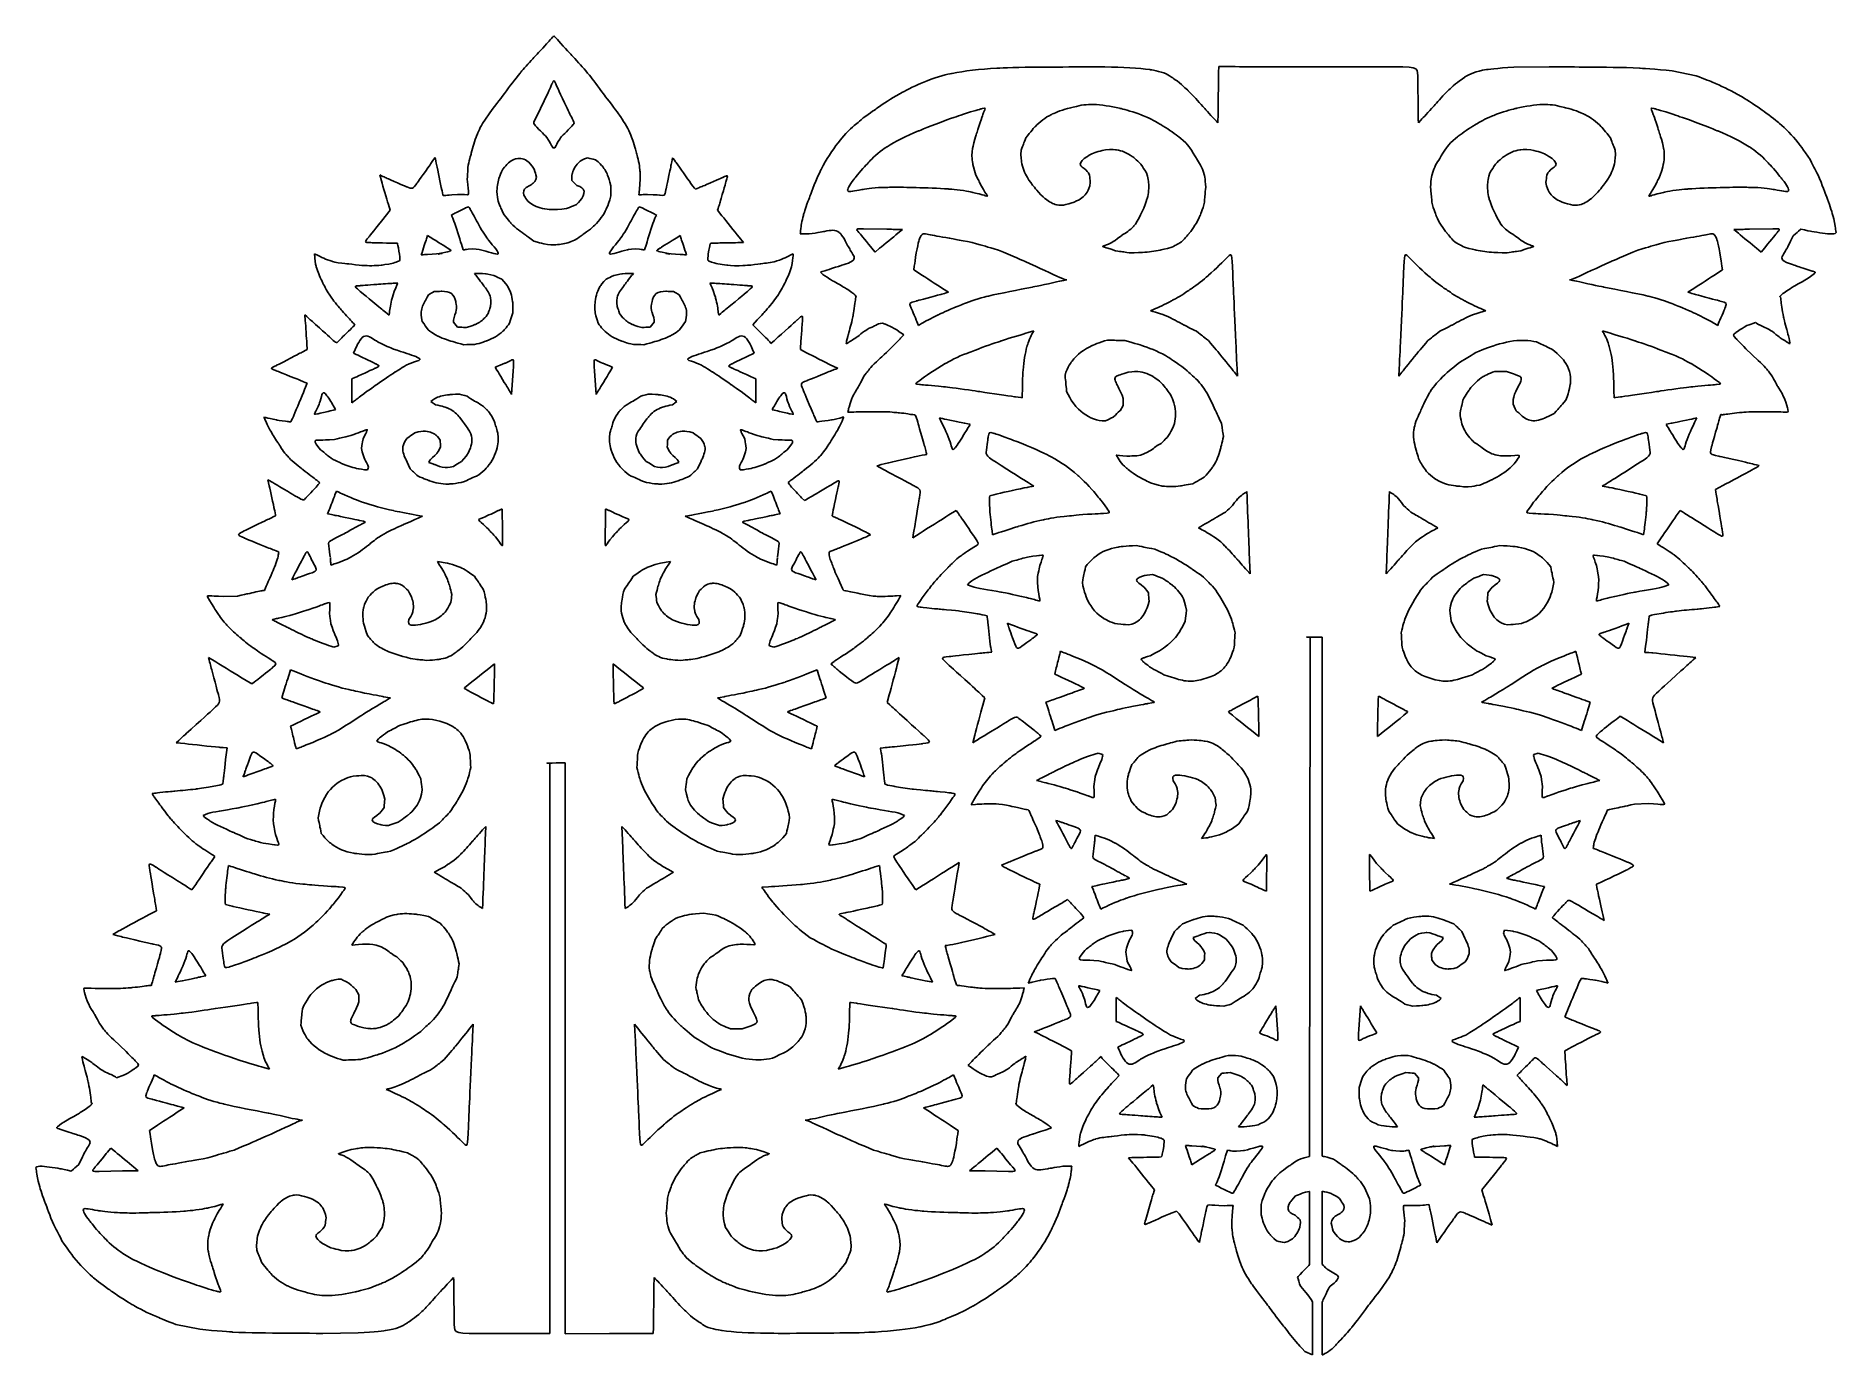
# Model space of a CAD drawing. Extents: x -124 to 557, y -142 to 357.
import ezdxf

# ---------------------------------------------------------------- set-up
doc = ezdxf.new("R2010")
doc.units = 0
doc.layers.add('layer_1', color=7, linetype='CONTINUOUS')

msp = doc.modelspace()

# ---------------------------------------------------------------- linework, layer by layer
at = {"layer": 'layer_1', "color": 1}
for p, q in [((435.158325, 345.271946), (448.44649, 345.474846)), ((495.109765, 343.851756), (504.137762, 342.025638)), ((44.75147, 323.987781), (48.40346, 329.262989)), ((323.108993, 324.273993), (323.160084, 327.823882)), ((398.997899, 324.274002), (399.961235, 325.288383)), ((71.740486, 314.746556), (71.740605, 314.746492)), ((271.0045, 308.549023), (271.0045, 308.549023)), ((451.102292, 308.549023), (451.102292, 308.549023)), ((6.458498, 302.279733), (5.798743, 304.511532)), ((9.754433, 291.121267), (9.095456, 293.353066)), ((183.030627, 298.44083), (183.030627, 298.44083)), ((539.076036, 298.440958), (539.076036, 298.440958)), ((6.508252, 287.063477), (9.754433, 291.121267)), ((71.739103, 291.429939), (71.740339, 291.430076)), ((133.726255, 291.121221), (135.349336, 289.092331)), ((23.558143, 280.382482), (23.964603, 281.601576)), ((119.922535, 280.382555), (119.516214, 281.601649)), ((141.841184, 280.977265), (143.464403, 278.948374)), ((168.365333, 282.176407), (165.017575, 282.176407)), ((197.810758, 283.96505), (188.972851, 284.117032)), ((201.976095, 282.441084), (203.703098, 283.863471)), ((213.608126, 281.983579), (213.608126, 281.983579)), ((508.498666, 281.983579), (508.498666, 281.983579)), ((520.130696, 282.441084), (518.403693, 283.863343)), ((524.296025, 283.964921), (533.133941, 284.117032)), ((-18.851309, 274.688372), (-17.735341, 274.130067)), ((12.493482, 278.74552), (8.334243, 278.74552)), ((21.526396, 274.286985), (21.526396, 274.286985)), ((27.926381, 274.591729), (28.231381, 274.642087)), ((29.401371, 274.837351), (29.401371, 274.837424)), ((36.714021, 278.299461), (37.374169, 276.115475)), ((50.631496, 274.642161), (50.631496, 274.642161)), ((92.849192, 274.642161), (92.849192, 274.642161)), ((106.766667, 278.299589), (106.106647, 276.115603)), ((114.077239, 274.837809), (114.077239, 274.837809)), ((115.554051, 274.591802), (115.249307, 274.642161)), ((121.954411, 274.287058), (121.954411, 274.287058)), ((130.175587, 274.688326), (129.972687, 272.253626)), ((162.331988, 274.688326), (162.280989, 273.876717)), ((193.341464, 275.330299), (195.068339, 276.752687)), ((326.825991, 273.501452), (326.825991, 273.501452)), ((395.2808, 273.501581), (395.2808, 273.501581)), ((528.765456, 275.330299), (527.038324, 276.752559)), ((42.30148, 267.277687), (41.640819, 267.277687)), ((101.17908, 267.277687), (101.839741, 267.277687)), ((173.132632, 267.264511), (172.625373, 267.670311)), ((210.153735, 267.202799), (207.969355, 268.625058)), ((511.952929, 267.202799), (514.137437, 268.625186)), ((548.974269, 267.26452), (547.452629, 266.04723)), ((11.469258, 263.543686), (12.688352, 263.620506)), ((132.01143, 263.543686), (130.792327, 263.620414)), ((221.074058, 260.092014), (218.890201, 261.514274)), ((501.032733, 260.092014), (503.216591, 261.514402)), ((9.488429, 252.547421), (9.335933, 251.430033)), ((133.992122, 252.547467), (134.144883, 251.429951)), ((297.569431, 253.08268), (298.941157, 253.692423)), ((424.537489, 253.082808), (423.165634, 253.692423)), ((535.888363, 258.337982), (536.091263, 258.337982)), ((-22.350922, 249.378564), (-22.503418, 251.559959)), ((35.24045, 246.959851), (33.767795, 248.737387)), ((108.24011, 246.959851), (109.712893, 248.737387)), ((148.739647, 249.632473), (147.116429, 247.806355)), ((210.966772, 248.256818), (209.798074, 247.596798)), ((253.379155, 245.463473), (251.297013, 244.853867)), ((468.727591, 245.463345), (470.809861, 244.853867)), ((511.140157, 248.256818), (512.308846, 247.596798)), ((-21.590359, 238.474053), (-21.742213, 240.654798)), ((-0.263837, 243.353734), (-0.263837, 243.353734)), ((143.744397, 243.353734), (143.744397, 243.353734)), ((183.124734, 241.041635), (182.36352, 240.585559)), ((523.005311, 238.760192), (527.671938, 234.296465)), ((539.337572, 242.614468), (539.641922, 241.092699)), ((-3.463633, 238.47734), (-4.07312, 237.106126)), ((146.944193, 238.477203), (147.553808, 237.106126)), ((165.071093, 238.474007), (167.404342, 237.256589)), ((-22.604877, 223.257798), (-21.590359, 225.692497)), ((-4.682736, 227.353979), (-4.682736, 225.778702)), ((56.345539, 230.426541), (55.736061, 221.487047)), ((87.135011, 230.426541), (87.744627, 221.487047)), ((148.163287, 227.353851), (148.163287, 225.77883)), ((210.255395, 226.771704), (210.255441, 226.771704)), ((330.483282, 228.397257), (329.365766, 229.819516)), ((391.623509, 228.397129), (392.741025, 229.819516)), ((511.851213, 226.771704), (511.851213, 226.771704)), ((-14.158514, 220.979146), (-14.158514, 220.979146)), ((157.639065, 220.979146), (157.639065, 220.979146)), ((-38.024033, 212.910941), (-37.262825, 212.708032)), ((181.504757, 212.910895), (181.149362, 212.099286)), ((184.646374, 214.769106), (182.97223, 214.718747)), ((218.534924, 210.872895), (217.72228, 212.549493)), ((287.283471, 217.323696), (286.065275, 215.292434)), ((436.041645, 215.292434), (436.041645, 215.292434)), ((503.571867, 210.872767), (504.384511, 212.549365)), ((532.439887, 214.92097), (526.15017, 214.92097)), ((229.303137, 210.111296), (229.303137, 210.111296)), ((492.803654, 210.111168), (492.803654, 210.111168)), ((221.734719, 203.508284), (221.734719, 203.508284)), ((500.371944, 203.508284), (500.371944, 203.508284)), ((1.228384, 192.864851), (1.482723, 193.575916)), ((24.447626, 195.658324), (24.701965, 196.318463)), ((119.033191, 195.658324), (118.778851, 196.318335)), ((142.252295, 192.864851), (141.997956, 193.576045)), ((-35.995009, 186.890975), (-36.502265, 189.173819)), ((-10.555757, 184.838928), (-11.114199, 183.416541)), ((154.036308, 184.839057), (154.594741, 183.416669)), ((253.486099, 186.737225), (252.849014, 187.104157)), ((334.068148, 184.66259), (334.068148, 184.66259)), ((388.038643, 184.662462), (388.038643, 184.662462)), ((468.617589, 186.737481), (469.262053, 187.106876)), ((514.230628, 186.974213), (511.441174, 185.50349)), ((-13.349102, 177.728144), (-13.908314, 176.305884)), ((156.829781, 177.728144), (157.388864, 176.305884)), ((165.527297, 182.377576), (166.592733, 181.261745)), ((224.055956, 177.591452), (221.316897, 175.866784)), ((498.050909, 177.591461), (496.630728, 175.511388)), ((20.885558, 174.883497), (22.053479, 175.391534)), ((45.047259, 174.897359), (45.047278, 174.897359)), ((98.433255, 174.897359), (98.433282, 174.897359)), ((122.595111, 174.883625), (121.427063, 175.391534)), ((210.361341, 168.969136), (207.622282, 167.244595)), ((237.836181, 168.359264), (237.633015, 169.883101)), ((484.27061, 168.359264), (484.473776, 169.883238)), ((27.648712, 158.211297), (29.172687, 157.957086)), ((115.831967, 158.211297), (114.308001, 157.956957)), ((335.083957, 158.75768), (335.287251, 153.57732)), ((387.022697, 158.75768), (386.81954, 153.577192)), ((-27.510552, 151.354201), (-26.849882, 151.506056)), ((170.991231, 151.354201), (170.33057, 151.506184)), ((292.316252, 151.139123), (292.316252, 151.139123)), ((429.790539, 151.138995), (429.790539, 151.138995)), ((-53.138838, 144.946022), (-48.066536, 145.148922)), ((201.48832, 145.250326), (203.11141, 145.351776)), ((211.220498, 144.419892), (213.452425, 147.463172)), ((228.262221, 149.463688), (230.091032, 148.752622)), ((493.844442, 149.463688), (492.01576, 148.752622)), ((491.815744, 138.738893), (488.366663, 138.130184)), ((-34.907419, 136.195217), (-34.907419, 136.195217)), ((16.880636, 136.268677), (16.728654, 135.354199)), ((126.600052, 136.268677), (126.752163, 135.354327)), ((178.388237, 136.195346), (178.388237, 136.195346)), ((243.401089, 134.83359), (243.401089, 134.83359)), ((358.061614, 129.652241), (357.846472, -66.916471)), ((362.603012, -66.807046), (362.59935, 129.652241)), ((478.70583, 134.833727), (478.70583, 134.833727)), ((-11.542679, 125.83372), (-9.866721, 126.34162)), ((155.02323, 125.833592), (153.347281, 126.34162)), ((-59.021971, 121.919059), (-56.282918, 120.244914)), ((-27.930865, 117.25973), (-28.48917, 115.481553)), ((-25.898862, 116.447086), (-27.930865, 117.25973)), ((-27.930865, 117.25973), (-27.930865, 117.25973)), ((169.379678, 116.446958), (171.411425, 117.25973)), ((171.411425, 117.25973), (171.411425, 117.25973)), ((171.411425, 117.25973), (171.969858, 115.481553)), ((202.502701, 121.919013), (201.741487, 119.078505)), ((261.382187, 115.63392), (261.678635, 116.853023)), ((262.996075, 122.273081), (263.037928, 122.445922)), ((459.112273, 122.266727), (459.070548, 122.438798)), ((460.724476, 115.634048), (460.428028, 116.853151)), ((500.74241, 122.254824), (503.988719, 121.90006)), ((-45.327483, 113.550047), (-42.588431, 111.876553)), ((37.96279, 110.121999), (37.870285, 110.399274)), ((105.517889, 110.121999), (105.610403, 110.399146)), ((261.382187, 115.63392), (261.382187, 115.63392)), ((261.382187, 115.63392), (261.382187, 115.63392)), ((460.724476, 115.634048), (460.724476, 115.634048)), ((460.724476, 115.634048), (460.724476, 115.634048)), ((-30.72421, 108.370768), (-31.283293, 106.593232)), ((9.858996, 106.593232), (9.858996, 106.593232)), ((133.621692, 106.593232), (133.621692, 106.593232)), ((174.204889, 108.370768), (174.763972, 106.593232)), ((198.698216, 107.717267), (197.937652, 104.876759)), ((234.095606, 103.843296), (234.85617, 106.683796)), ((258.588841, 103.189887), (258.029759, 104.967423)), ((299.172048, 104.967423), (299.172048, 104.967423)), ((422.934744, 104.967423), (422.934744, 104.967423)), ((463.51795, 103.189887), (464.077033, 104.967423)), ((-27.930865, 95.926735), (-27.930865, 95.926735)), ((-27.930865, 95.926735), (-27.930865, 95.926735)), ((-27.930865, 95.926735), (-27.634417, 94.707632)), ((171.411425, 95.926607), (171.114967, 94.707504)), ((171.411425, 95.926607), (171.411425, 95.926607)), ((171.411425, 95.926607), (171.411425, 95.926607)), ((261.382187, 94.300926), (260.823882, 96.079102)), ((327.275841, 101.438657), (327.183337, 101.161381)), ((394.830941, 101.438657), (394.923455, 101.161509)), ((460.724476, 94.300926), (461.282909, 96.079102)), ((478.121257, 98.010571), (475.382207, 99.684066)), ((-67.94864, 89.305795), (-71.19495, 89.660549)), ((-26.316977, 89.287574), (-26.275124, 89.114734)), ((169.799212, 89.293919), (169.757497, 89.121857)), ((230.291121, 89.64155), (231.052325, 92.482059)), ((263.41419, 95.113569), (261.382187, 94.300926)), ((261.382187, 94.300926), (261.382187, 94.300926)), ((458.69273, 95.113698), (460.724476, 94.300926)), ((460.724476, 94.300926), (460.724476, 94.300926)), ((491.815744, 89.641559), (489.076685, 91.315704)), ((-52.53013, 83.270032), (-51.921423, 87.733759)), ((70.194554, 81.90466), (70.194683, -133.908368)), ((277.770382, 85.726935), (279.44633, 85.219035)), ((444.336281, 85.727063), (442.660333, 85.219035)), ((-45.911959, 76.727056), (-45.911959, 76.727056)), ((189.39277, 76.726928), (189.39277, 76.726928)), ((254.405631, 75.365438), (254.405631, 75.365438)), ((306.193688, 75.291969), (306.041705, 76.206457)), ((415.913103, 75.291969), (416.065214, 76.206328)), ((467.701288, 75.36531), (467.701288, 75.36531)), ((-59.021971, 72.821726), (-55.572889, 73.430435)), ((-61.050868, 62.096968), (-59.22202, 62.808033)), ((204.531381, 62.096968), (202.702708, 62.808033)), ((221.573324, 67.140672), (219.341397, 64.097392)), ((231.305502, 66.310238), (229.682412, 66.208788)), ((485.932605, 66.614597), (480.860306, 66.411697)), ((3.003201, 60.421532), (3.003201, 60.421532)), ((45.770906, 52.802975), (45.974199, 57.983335)), ((97.709645, 52.802975), (97.506489, 57.983463)), ((140.477487, 60.42166), (140.477487, 60.42166)), ((261.802499, 60.206445), (262.463169, 60.0546)), ((460.304292, 60.206445), (459.643622, 60.054472)), ((316.961773, 53.349359), (318.485739, 53.60357)), ((405.145019, 53.349359), (403.621053, 53.603698)), ((-51.476875, 43.201392), (-51.680037, 41.677545)), ((194.957559, 43.201392), (193.280832, 42.64295)), ((222.432481, 42.591419), (225.17154, 44.315959)), ((-65.257139, 33.969158), (-63.836951, 36.049231)), ((153.052902, 35.125843), (150.462594, 34.973082)), ((208.737866, 33.969112), (211.476925, 35.69378)), ((275.963949, 33.832502), (275.404738, 35.254762)), ((310.198619, 36.677159), (311.36653, 36.169121)), ((334.360302, 36.663287), (334.360329, 36.663287)), ((387.746306, 36.663287), (387.746334, 36.663287)), ((411.908163, 36.67703), (410.740105, 36.169121)), ((446.142824, 33.832502), (446.701907, 35.254762)), ((267.266525, 29.182979), (266.201089, 30.298819)), ((278.757294, 26.721718), (278.198852, 28.144114)), ((443.34935, 26.721589), (443.907783, 28.143986)), ((-81.436857, 24.586406), (-78.647402, 26.057129)), ((-35.826958, 24.823431), (-36.46404, 24.456498)), ((44.755096, 26.898065), (44.755096, 26.898065)), ((98.725583, 26.898193), (98.725583, 26.898193)), ((180.168877, 24.314752), (179.949001, 24.453779)), ((468.788781, 24.669644), (469.29604, 22.386799)), ((290.541436, 18.695805), (290.795775, 17.984739)), ((313.760677, 15.902331), (314.015016, 15.242192)), ((408.346242, 15.902331), (408.091903, 15.24232)), ((431.565356, 18.695805), (431.311007, 17.984611)), ((-67.578334, 8.052372), (-67.578334, 8.052372)), ((211.058892, 8.052372), (211.058892, 8.052372)), ((-70.778129, 0.68776), (-71.590775, -0.988838)), ((-60.009919, 1.449359), (-60.009919, 1.449359)), ((203.490603, 1.449487), (203.490603, 1.449487)), ((214.258816, 0.687889), (215.071459, -0.98871)), ((-99.646117, -3.36036), (-93.356402, -3.36036)), ((-2.02958, -5.763041), (-3.247777, -3.731779)), ((146.728593, -3.731779), (146.728593, -3.731779)), ((248.147448, -3.208551), (249.821593, -3.158101)), ((251.289056, -1.350332), (251.64446, -0.538722)), ((470.817809, -1.350322), (470.056595, -1.147422)), ((275.154547, -9.418491), (275.154547, -9.418491)), ((345.6586, -18.865885), (345.049113, -9.926391)), ((376.448063, -18.865885), (377.057679, -9.926391)), ((446.952117, -9.418491), (446.952117, -9.418491)), ((455.398644, -11.697179), (454.384135, -14.131878)), ((-79.057606, -15.211057), (-79.05761, -15.211057)), ((41.17023, -16.836601), (40.052715, -18.25887)), ((102.310458, -16.836473), (103.427973, -18.25887)), ((222.538161, -15.211057), (222.538161, -15.211057)), ((284.630316, -15.793333), (284.630316, -14.218047)), ((437.476338, -15.793205), (437.476338, -14.218184)), ((-90.211544, -27.199573), (-94.87817, -22.735855)), ((267.72273, -26.913444), (265.38948, -25.696025)), ((285.849419, -26.916685), (285.239931, -25.545471)), ((436.257244, -26.916557), (436.86686, -25.545471)), ((454.384135, -26.913434), (454.53599, -29.094179)), ((-106.54376, -31.053767), (-106.848113, -29.531998)), ((-35.933847, -33.902827), (-38.015994, -33.293211)), ((179.414539, -33.90269), (181.49681, -33.293211)), ((249.669088, -29.480998), (250.430293, -29.024922)), ((289.049214, -31.793079), (289.049214, -31.793079)), ((433.057449, -31.793079), (433.057449, -31.793079)), ((-78.346285, -36.696163), (-79.514982, -36.036152)), ((221.827096, -36.696163), (222.995794, -36.036152)), ((284.054166, -38.071909), (285.677393, -36.245791)), ((298.80148, -40.986775), (298.648985, -39.869387)), ((324.553502, -35.399196), (323.080847, -37.176732)), ((397.553152, -35.399196), (399.025944, -37.176732)), ((423.305174, -40.986812), (423.457935, -39.869296)), ((455.144699, -37.817946), (455.297194, -39.99934)), ((-103.094548, -46.777281), (-103.297451, -46.777281)), ((8.256379, -41.522024), (9.628106, -42.131777)), ((135.224437, -41.522162), (133.852582, -42.131777)), ((-116.180458, -55.703819), (-114.65882, -54.486538)), ((-68.238998, -48.531359), (-70.422855, -49.953618)), ((211.719681, -48.531359), (213.903539, -49.953747)), ((300.78231, -51.98304), (302.001404, -52.05986)), ((421.324481, -51.98304), (420.105378, -52.059768)), ((-79.15932, -55.642144), (-81.343695, -57.064403)), ((222.639877, -55.642144), (224.824376, -57.064531)), ((259.66119, -55.703865), (260.168449, -56.109665)), ((302.618152, -63.127771), (302.821052, -60.693072)), ((331.614532, -55.717032), (330.953871, -55.717032)), ((390.492122, -55.717032), (391.152792, -55.717032)), ((-95.971585, -63.769644), (-94.244712, -65.192032)), ((37.51293, -61.940797), (37.51293, -61.940797)), ((105.967749, -61.940934), (105.967749, -61.940934)), ((239.452404, -63.769644), (237.725264, -65.191903)), ((270.461742, -63.127771), (270.512834, -62.316153)), ((290.952555, -69.416701), (289.329337, -67.387811)), ((310.839457, -62.72633), (310.839457, -62.72633)), ((317.239433, -63.031073), (317.544433, -63.081524)), ((318.714422, -63.276778), (318.714422, -63.276769)), ((326.027072, -66.738805), (326.687221, -64.554819)), ((339.944548, -63.081514), (339.944548, -63.081514)), ((382.162244, -63.081514), (382.162244, -63.081514)), ((396.079719, -66.738934), (395.419699, -64.554948)), ((403.390291, -63.277227), (403.390291, -63.277154)), ((404.867102, -63.031137), (404.562359, -63.081588)), ((411.267462, -62.726394), (411.267462, -62.726394)), ((420.300285, -67.184902), (424.459524, -67.184902)), ((451.645086, -63.127762), (450.529117, -62.569448)), ((-91.50229, -72.404394), (-100.340206, -72.556377)), ((-87.336961, -70.880429), (-85.609958, -72.302816)), ((-75.704926, -70.422924), (-75.704926, -70.422924)), ((219.185614, -70.422924), (219.185614, -70.422924)), ((230.817645, -70.880429), (229.090641, -72.302688)), ((234.982973, -72.404266), (243.820889, -72.556377)), ((264.428489, -70.61577), (267.776247, -70.61577)), ((312.871204, -68.821827), (313.277654, -70.040921)), ((409.235596, -68.821891), (408.829265, -70.040985)), ((299.067485, -79.560658), (297.444394, -77.531767)), ((357.835979, -80.19906), (357.837811, -107.858241)), ((362.602903, -107.750015), (362.601071, -80.087438)), ((380.494188, -82.967455), (378.665469, -78.700548)), ((426.285524, -75.502859), (423.039343, -79.560648)), ((423.039343, -79.560648), (423.69832, -81.792448)), ((-106.282422, -86.880175), (-106.282422, -86.880175)), ((249.762975, -86.880303), (249.762975, -86.880303)), ((295.77155, -90.719123), (297.748754, -84.024256)), ((339.538098, -85.11044), (339.538098, -88.971024)), ((426.335278, -90.719114), (426.995033, -92.950914)), ((-18.308552, -96.988349), (-18.308552, -96.988349)), ((161.789231, -96.988349), (161.789231, -96.988349)), ((357.837811, -107.858241), (357.838131, -107.858332)), ((363.055875, -108.228149), (362.602903, -107.750015)), ((33.795905, -112.713283), (32.832578, -113.727691)), ((109.68482, -112.713374), (109.63382, -116.2633)), ((388.042306, -112.427153), (384.390316, -117.70237)), ((358.95138, -121.930492), (358.95138, -142.042406)), ((362.599277, -142.042314), (362.599277, -121.933239)), ((-62.315958, -132.291028), (-71.343949, -130.464927)), ((-2.364512, -133.711236), (-15.652677, -133.914136)), ((47.237279, -133.917524), (47.237224, -133.914136)), ((92.841986, -133.908368), (75.955999, -134.019615)), ((358.95138, -142.042406), (356.031039, -140.692699))]:
    msp.add_line(p, q, dxfattribs=at)
for points in [[(66.663115, 351.580571), (69.086158, 354.227107), (70.467087, 355.789565), (70.467087, 355.789565)], [(70.467087, 355.789565), (71.242026, 356.666604), (71.422127, 356.866134), (71.740339, 357.086916)], [(71.740339, 357.086916), (71.740339, 357.086916), (72.058561, 356.866134), (72.238662, 356.666604)], [(72.238662, 356.666604), (73.013601, 355.789565), (73.013601, 355.789565), (74.39453, 354.227107)], [(62.503875, 347.116844), (64.58382, 349.348643), (64.58382, 349.348643), (66.663115, 351.580571)], [(74.39453, 354.227107), (76.817564, 351.580571), (78.896859, 349.348643), (78.896859, 349.348643)], [(78.896859, 349.348643), (80.976804, 347.116844), (82.701481, 345.290854), (84.527471, 343.059054)], [(53.019682, 335.298752), (55.200427, 338.190306), (57.127226, 340.827255), (58.953217, 343.059054)], [(58.953217, 343.059054), (58.953217, 343.059054), (60.779207, 345.290854), (62.503875, 347.116844)], [(84.527471, 343.059054), (84.527471, 343.059054), (86.353462, 340.827255), (88.280261, 338.190306)], [(208.636791, 338.272839), (211.78165, 339.591698), (211.78165, 339.591698), (214.92638, 340.910438)], [(214.92638, 340.910438), (217.969139, 342.025629), (222.483133, 342.938688), (222.483133, 342.938688)], [(222.483133, 342.938688), (226.997127, 343.851747), (232.982494, 344.561906), (239.424057, 344.916532)], [(239.424057, 344.916532), (239.424057, 344.916532), (245.8655, 345.271937), (252.763148, 345.271937)], [(252.763148, 345.271937), (259.71197, 345.322296), (259.71197, 345.322296), (266.660663, 345.373387)], [(266.660663, 345.373387), (273.660411, 345.474837), (280.304883, 345.373387), (280.304883, 345.373387)], [(280.304883, 345.373387), (286.948577, 345.271937), (293.238156, 344.967578), (297.371228, 344.359006)], [(297.371228, 344.359006), (297.371228, 344.359006), (301.504427, 343.750297), (303.481494, 342.837238)], [(303.481494, 342.837238), (305.586316, 341.467452), (305.586316, 341.467452), (307.690488, 340.098179)], [(323.160084, 327.823882), (323.210443, 331.374541), (323.311939, 338.475739), (323.362984, 342.025629)], [(323.362984, 342.025629), (323.362984, 342.025629), (323.413343, 345.576287), (323.414167, 345.498286)], [(323.414167, 345.498286), (336.550349, 345.474846), (336.550349, 345.474846), (352.883864, 345.445547)], [(352.883864, 345.445547), (369.222946, 345.445025), (385.556589, 345.474846), (385.556589, 345.474846)], [(385.556589, 345.474846), (398.692899, 345.498286), (398.693549, 345.576296), (398.743954, 342.025638)], [(398.743954, 342.025638), (398.743954, 342.025638), (398.794953, 338.475748), (398.896449, 331.37455)], [(412.185264, 338.272848), (414.416414, 340.098188), (416.520586, 341.467461), (416.520586, 341.467461)], [(416.520586, 341.467461), (418.625408, 342.837247), (420.602474, 343.750306), (424.735674, 344.359015)], [(424.735674, 344.359015), (424.735674, 344.359015), (428.868745, 344.967587), (435.158325, 345.271946)], [(448.44649, 345.474846), (455.446238, 345.373396), (462.394931, 345.322342), (462.394931, 345.322342)], [(462.394931, 345.322342), (469.343753, 345.271983), (476.241401, 345.271983), (482.682835, 344.916542)], [(482.682835, 344.916542), (482.682835, 344.916542), (489.124407, 344.561915), (495.109765, 343.851756)], [(504.137762, 342.025638), (507.180521, 340.910448), (510.325251, 339.591707), (510.325251, 339.591707)], [(48.40346, 329.262989), (50.838159, 332.407848), (53.019682, 335.298752), (53.019682, 335.298752)], [(69.400617, 335.366351), (66.759126, 329.778754), (65.388049, 326.985418), (65.388049, 326.985418)], [(71.18437, 339.277203), (70.720648, 338.261403), (70.720648, 338.261403), (69.400617, 335.366351)], [(71.740211, 340.30649), (71.740211, 340.30649), (71.486257, 339.962879), (71.18437, 339.277203)], [(72.76004, 338.261403), (72.296318, 339.277331), (71.994294, 339.962879), (71.740211, 340.30649)], [(76.721425, 329.778754), (74.080071, 335.366351), (72.76004, 338.261403), (72.76004, 338.261403)], [(88.280261, 338.190306), (90.461006, 335.298752), (90.461006, 335.298752), (92.642529, 332.407848)], [(194.029117, 329.751323), (196.666717, 331.57745), (199.405775, 333.40344), (202.398907, 335.076926)], [(202.398907, 335.076926), (202.398907, 335.076926), (205.391133, 336.751199), (208.636791, 338.272839)], [(307.690488, 340.098179), (309.921637, 338.272839), (311.90026, 336.345399), (311.90026, 336.345399)], [(311.90026, 336.345399), (313.878105, 334.41795), (315.602645, 332.388922), (317.428635, 330.360032)], [(404.678266, 330.360041), (404.678266, 330.360041), (406.504256, 332.388931), (408.228797, 334.417959)], [(408.228797, 334.417959), (410.206641, 336.345408), (410.206641, 336.345408), (412.185264, 338.272848)], [(510.325251, 339.591707), (513.470101, 338.272848), (516.715768, 336.751208), (519.707994, 335.076935)], [(519.707994, 335.076935), (519.707994, 335.076935), (522.701126, 333.403449), (525.440185, 331.577459)], [(79.464494, 324.191817), (78.092639, 326.985281), (78.092639, 326.985281), (76.721425, 329.778754)], [(92.642529, 332.407848), (95.077228, 329.262989), (96.903218, 326.625381), (96.903218, 326.625381)], [(188.856147, 326.099992), (191.391518, 327.925332), (194.029117, 329.751323), (194.029117, 329.751323)], [(229.404715, 328.358308), (224.934771, 326.834342), (224.934771, 326.834342), (220.464571, 325.310367)], [(233.975715, 329.627806), (233.975715, 329.627806), (232.553328, 329.272539), (229.404715, 328.358308)], [(232.756621, 323.279142), (233.772559, 326.427892), (234.43322, 328.10384), (234.43322, 328.10384)], [(234.43322, 328.10384), (235.09324, 329.780695), (235.397984, 329.983733), (233.975715, 329.627806)], [(260.134709, 327.392775), (257.747044, 326.224855), (255.715819, 324.701658), (253.887238, 322.77137)], [(265.264151, 329.374245), (262.521988, 328.561473), (260.134709, 327.392775), (260.134709, 327.392775)], [(270.445417, 330.694927), (267.855237, 330.034266), (267.855237, 330.034266), (265.264151, 329.374245)], [(275.931555, 331.151781), (275.931555, 331.151781), (272.883751, 331.202964), (270.445417, 330.694927)], [(285.88673, 329.729394), (282.635889, 330.491633), (278.979239, 331.101377), (275.931555, 331.151781)], [(291.981705, 328.053436), (289.137836, 328.967795), (285.88673, 329.729394), (285.88673, 329.729394)], [(297.061393, 326.021698), (294.52149, 327.037498), (294.52149, 327.037498), (291.981705, 328.053436)], [(317.428635, 330.360032), (317.428635, 330.360032), (319.254753, 328.331142), (321.181553, 326.302892)], [(398.896449, 331.37455), (398.946808, 327.823892), (398.946808, 327.823892), (398.997899, 324.274002)], [(399.961235, 325.288383), (400.925349, 326.302901), (402.852139, 328.331151), (404.678266, 330.360041)], [(425.045398, 326.021561), (427.585302, 327.037498), (427.585302, 327.037498), (430.125086, 328.053436)], [(430.125086, 328.053436), (432.968955, 328.967795), (436.219924, 329.729394), (436.219924, 329.729394)], [(436.219924, 329.729394), (439.470902, 330.491633), (443.127552, 331.101249), (446.175365, 331.151653)], [(446.175365, 331.151653), (446.175365, 331.151653), (449.223177, 331.202836), (451.661374, 330.694927)], [(451.661374, 330.694927), (454.251682, 330.034137), (454.251682, 330.034137), (456.84264, 329.374117)], [(456.84264, 329.374117), (459.584931, 328.561473), (461.971945, 327.392775), (461.971945, 327.392775)], [(461.971945, 327.392775), (464.359747, 326.224855), (466.390972, 324.701658), (468.219553, 322.77137)], [(487.673571, 328.103969), (487.013551, 329.780567), (486.708807, 329.983733), (488.131067, 329.627806)], [(489.35017, 323.27927), (488.334232, 326.42802), (487.673571, 328.103969), (487.673571, 328.103969)], [(488.131067, 329.627806), (488.131067, 329.627806), (489.553335, 329.272539), (492.702076, 328.358308)], [(492.702076, 328.358308), (497.172148, 326.834342), (497.172148, 326.834342), (501.64222, 325.310495)], [(525.440185, 331.577459), (528.077784, 329.751332), (528.077784, 329.751332), (530.715383, 327.925342)], [(530.715383, 327.925342), (533.250755, 326.100001), (535.685454, 324.020057), (535.685454, 324.020057)], [(42.620993, 319.626292), (42.620993, 319.626292), (43.534061, 321.858082), (44.75147, 323.987781)], [(65.388049, 326.985418), (64.016313, 324.191688), (63.914607, 324.191688), (64.422507, 323.582329)], [(64.422507, 323.582329), (64.422507, 323.582329), (64.930545, 322.972585), (66.04806, 321.753482)], [(66.04806, 321.753482), (67.013465, 320.788215), (67.013465, 320.788215), (67.978229, 319.823451)], [(74.68955, 319.112129), (75.502331, 319.823323), (76.467086, 320.788077), (76.467086, 320.788077)], [(76.467086, 320.788077), (77.432619, 321.75362), (78.550143, 322.972714), (79.058044, 323.582329)], [(79.058044, 323.582329), (79.058044, 323.582329), (79.566081, 324.191817), (79.464494, 324.191817)], [(96.903218, 326.625381), (98.729218, 323.987781), (99.946627, 321.858082), (100.859686, 319.626292)], [(179.371945, 316.71659), (179.371945, 316.71659), (181.654139, 319.608144), (183.986611, 321.940615)], [(183.986611, 321.940615), (186.421447, 324.020047), (186.421447, 324.020047), (188.856147, 326.099992)], [(209.798074, 321.145945), (204.921542, 319.114198), (200.96002, 317.183782), (197.912345, 315.202302)], [(220.464571, 325.310367), (214.674468, 323.177692), (209.798074, 321.145945), (209.798074, 321.145945)], [(231.131068, 318.098004), (231.94384, 320.68844), (231.94384, 320.68844), (232.756621, 323.279142)], [(253.887238, 322.77137), (253.887238, 322.77137), (252.058519, 320.840945), (250.433232, 318.504454)], [(301.58252, 323.532831), (301.58252, 323.532831), (299.296434, 324.904823), (297.061393, 326.021698)], [(307.982367, 319.164474), (306.203925, 320.536201), (303.868084, 322.161754), (301.58252, 323.532831)], [(321.181553, 326.302892), (322.145667, 325.288374), (322.145667, 325.288374), (323.108993, 324.273993)], [(414.124553, 319.164474), (415.902739, 320.536329), (418.238707, 322.161754), (420.524143, 323.532968)], [(420.524143, 323.532968), (420.524143, 323.532968), (422.810358, 324.904823), (425.045398, 326.021561)], [(468.219553, 322.77137), (468.219553, 322.77137), (470.048272, 320.841073), (471.673688, 318.504454)], [(490.975723, 318.098132), (490.162942, 320.688312), (490.162942, 320.688312), (489.35017, 323.27927)], [(501.64222, 325.310495), (507.432324, 323.177692), (512.308846, 321.145817), (512.308846, 321.145817)], [(512.308846, 321.145817), (517.185249, 319.113942), (521.146634, 317.183782), (524.194446, 315.202302)], [(535.685454, 324.020057), (538.120291, 321.940625), (540.452753, 319.608153), (542.734957, 316.716599)], [(40.491431, 312.779048), (41.100003, 315.061893), (41.708062, 317.394492), (42.620993, 319.626292)], [(67.978229, 319.823451), (68.791129, 319.112257), (69.502067, 318.096191), (69.502067, 318.096191)], [(69.502067, 318.096191), (70.213526, 317.080254), (70.822876, 315.760351), (71.178931, 315.099424)], [(71.178931, 315.099424), (71.178931, 315.099424), (71.359929, 314.763073), (71.476029, 314.597741)], [(71.476029, 314.597741), (71.740468, 314.74662), (71.740532, 314.746647), (71.740486, 314.746556)], [(71.740605, 314.746492), (72.004659, 314.597869), (72.120749, 314.763064), (72.301885, 315.099561)], [(72.301885, 315.099561), (72.301885, 315.099561), (72.657812, 315.760351), (73.26729, 317.080382)], [(73.26729, 317.080382), (73.978484, 318.096319), (73.978484, 318.096319), (74.68955, 319.112129)], [(100.859686, 319.626292), (100.859686, 319.626292), (101.772617, 317.394492), (102.380676, 315.061893)], [(102.380676, 315.061893), (102.989257, 312.779048), (102.989257, 312.779048), (103.597966, 310.496844)], [(173.031182, 306.774765), (174.857172, 310.376478), (177.088972, 313.825686), (179.371945, 316.71659)], [(197.912345, 315.202302), (197.912345, 315.202302), (194.864404, 313.22161), (192.73172, 311.190385)], [(230.318946, 308.802712), (229.912743, 310.784191), (229.912743, 312.409479), (230.217359, 314.238326)], [(230.217359, 314.238326), (230.217359, 314.238326), (230.522231, 316.066907), (231.131068, 318.098004)], [(248.604257, 313.932804), (248.401228, 311.698413), (248.757146, 309.513777), (248.757146, 309.513777)], [(250.433232, 318.504454), (249.518744, 316.218112), (249.518744, 316.218112), (248.604257, 313.932804)], [(276.64262, 313.019095), (278.572661, 313.527004), (278.572661, 313.527004), (280.503086, 314.035032)], [(280.503086, 314.035032), (282.635889, 314.338998), (284.718947, 314.03451), (284.718947, 314.03451)], [(284.718947, 314.03451), (286.801346, 313.72951), (288.832443, 312.815938), (290.610629, 311.545524)], [(310.978997, 316.675745), (309.759637, 317.793389), (307.982367, 319.164474), (307.982367, 319.164474)], [(313.112322, 313.932804), (312.045852, 315.30389), (312.045852, 315.30389), (310.978997, 316.675745)], [(315.041969, 310.682604), (315.041969, 310.682604), (314.026031, 312.307901), (313.112322, 313.932804)], [(407.064823, 310.682476), (407.064823, 310.682476), (408.08076, 312.308029), (408.994469, 313.932804)], [(408.994469, 313.932804), (410.060802, 315.30389), (410.060802, 315.30389), (411.127923, 316.675745)], [(411.127923, 316.675745), (412.347026, 317.79326), (414.124553, 319.164474), (414.124553, 319.164474)], [(437.387844, 314.034382), (435.305574, 313.729638), (433.274477, 312.815938), (431.496163, 311.545652)], [(441.603705, 314.035032), (439.470902, 314.339126), (437.387844, 314.034382), (437.387844, 314.034382)], [(445.464171, 313.019095), (443.533874, 313.527132), (443.533874, 313.527132), (441.603705, 314.035032)], [(471.673688, 318.504454), (472.588047, 316.21824), (472.588047, 316.21824), (473.502407, 313.932804)], [(473.502407, 313.932804), (473.705563, 311.698413), (473.349646, 309.513777), (473.349646, 309.513777)], [(491.889304, 314.238198), (491.889304, 314.238198), (491.58456, 316.066907), (490.975723, 318.098132)], [(491.787717, 308.802712), (492.194176, 310.784063), (492.194176, 312.409607), (491.889304, 314.238198)], [(524.194446, 315.202302), (524.194446, 315.202302), (527.242259, 313.22161), (529.374934, 311.190513)], [(542.734957, 316.716599), (542.734957, 316.716599), (545.01793, 313.825695), (547.249729, 310.376487)], [(19.848113, 301.265874), (19.848113, 301.265874), (21.318708, 303.294892), (24.057757, 307.250582)], [(24.057757, 307.250582), (25.427671, 309.178022), (25.427671, 309.178022), (26.796807, 311.105471)], [(26.796807, 311.105471), (26.796807, 311.004021), (27.304066, 308.518267), (27.304066, 308.518267)], [(27.304066, 308.518267), (27.811325, 306.033172), (28.825706, 301.164415), (29.332965, 298.831174)], [(38.969663, 302.888268), (39.122158, 305.576272), (39.122158, 305.576272), (39.274013, 308.264917)], [(39.274013, 308.264917), (39.882722, 310.496844), (40.491431, 312.779048), (40.491431, 312.779048)], [(51.165729, 303.82267), (51.165729, 303.82267), (51.724034, 305.397947), (52.435228, 306.718628)], [(52.435228, 306.718628), (53.50222, 307.937722), (53.50222, 307.937722), (54.568681, 309.156825)], [(54.568681, 309.156825), (55.99095, 310.274341), (57.514787, 310.629489), (57.514787, 310.629489)], [(57.514787, 310.629489), (59.038762, 310.985407), (60.663528, 310.579222), (61.984209, 309.511964)], [(61.984209, 309.511964), (61.984209, 309.511964), (63.304891, 308.445503), (64.320828, 306.718628)], [(64.320828, 306.718628), (64.727278, 305.194653), (64.727278, 305.194653), (65.133738, 303.670816)], [(78.753199, 305.194653), (79.159658, 306.7185), (80.175459, 308.445631), (81.496268, 309.511964)], [(81.496268, 309.511964), (81.496268, 309.511964), (82.816949, 310.579085), (84.441724, 310.985407)], [(84.441724, 310.985407), (85.965562, 310.629489), (85.965562, 310.629489), (87.489537, 310.274341)], [(87.489537, 310.274341), (88.911796, 309.156825), (89.978138, 307.937722), (89.978138, 307.937722)], [(89.978138, 307.937722), (91.04525, 306.7185), (91.756443, 305.397819), (92.314885, 303.822798)], [(103.597966, 310.496844), (104.206675, 308.264917), (104.358521, 305.576272), (104.358521, 305.576272)], [(115.669363, 306.033127), (116.176622, 308.518221), (116.176622, 308.518221), (116.683872, 311.003975)], [(116.683872, 311.003975), (116.683872, 311.105425), (118.053008, 309.177976), (118.053008, 309.177976)], [(118.053008, 309.177976), (119.422931, 307.250536), (122.16198, 303.294846), (123.632566, 301.265828)], [(169.785524, 299.420912), (171.205055, 303.17383), (173.031182, 306.774765), (173.031182, 306.774765)], [(188.668235, 306.923735), (186.73781, 304.689344), (185.213835, 302.707865), (185.213835, 302.707865)], [(192.73172, 311.190385), (190.699982, 309.056923), (190.699982, 309.056923), (188.668235, 306.923735)], [(231.537518, 304.486051), (230.725396, 306.822019), (230.318946, 308.802712), (230.318946, 308.802712)], [(248.757146, 309.513777), (249.112422, 307.329791), (250.026644, 305.196466), (250.992186, 303.519868)], [(271.0045, 308.549023), (270.9535, 309.361932), (272.07097, 310.479319), (273.49323, 311.39367)], [(273.137953, 306.415569), (272.273998, 307.228213), (271.054904, 307.736251), (271.0045, 308.549023)], [(273.49323, 311.39367), (273.49323, 311.39367), (274.915489, 312.307901), (276.64262, 313.019095)], [(290.610629, 311.545524), (290.610629, 311.545524), (292.388165, 310.276154), (293.91213, 308.650473)], [(293.91213, 308.650473), (294.978994, 306.974002), (294.978994, 306.974002), (296.045456, 305.298054)], [(317.78491, 305.145155), (317.175294, 307.431507), (316.057778, 309.056923), (315.041969, 310.682604)], [(404.321882, 305.145293), (404.931369, 307.431507), (406.049013, 309.05706), (407.064823, 310.682476)], [(428.194789, 308.650601), (427.127669, 306.974002), (427.127669, 306.974002), (426.061336, 305.298054)], [(431.496163, 311.545652), (431.496163, 311.545652), (429.718627, 310.276154), (428.194789, 308.650601)], [(448.613562, 311.39367), (448.613562, 311.39367), (447.191302, 312.308029), (445.464171, 313.019095)], [(451.102292, 308.549023), (451.153291, 309.361804), (450.035821, 310.479319), (448.613562, 311.39367)], [(448.968829, 306.415569), (449.832656, 307.228341), (451.051759, 307.736251), (451.102292, 308.549023)], [(473.349646, 309.513777), (472.994497, 307.329929), (472.080147, 305.196466), (471.114605, 303.519868)], [(490.569264, 304.486051), (491.381395, 306.822019), (491.787717, 308.802712), (491.787717, 308.802712)], [(529.374934, 311.190513), (531.406809, 309.05706), (531.406809, 309.05706), (533.438684, 306.923598)], [(533.438684, 306.923598), (535.368981, 304.689216), (536.892819, 302.707736), (536.892819, 302.707736)], [(547.249729, 310.376487), (549.075719, 306.774774), (549.075719, 306.774774), (550.901837, 303.173839)], [(5.798743, 304.511532), (7.827771, 303.598473), (7.827771, 303.598473), (9.856661, 302.685542)], [(9.095456, 293.353066), (8.435693, 295.584857), (7.117612, 300.047933), (6.458498, 302.279733)], [(9.856661, 302.685542), (13.913801, 300.860193), (16.04415, 299.997538), (16.04415, 299.997538)], [(16.04415, 299.997538), (18.17449, 299.135524), (18.376749, 299.236974), (19.848113, 301.265874)], [(39.426517, 298.272815), (39.426517, 298.272815), (39.274013, 299.744188), (38.969663, 302.888268)], [(50.200068, 298.490328), (50.200068, 300.420488), (50.606518, 302.248291), (51.165729, 303.82267)], [(63.96568, 301.436425), (63.000019, 300.522066), (61.273666, 300.014037), (60.613774, 299.099678)], [(65.133738, 303.670816), (64.930444, 302.350913), (63.96568, 301.436425), (63.96568, 301.436425)], [(78.550043, 302.350784), (78.346877, 303.670816), (78.753199, 305.194653), (78.753199, 305.194653)], [(80.48033, 300.522066), (79.514797, 301.436425), (79.514797, 301.436425), (78.550043, 302.350784)], [(82.866704, 299.099806), (82.866704, 299.099806), (82.206693, 300.014166), (80.48033, 300.522066)], [(92.314885, 303.822798), (92.314885, 303.822798), (92.873968, 302.248419), (93.28029, 300.420488)], [(93.28029, 300.420488), (93.28029, 298.490191), (93.28029, 298.490191), (93.28029, 296.560031)], [(104.358521, 305.576272), (104.511025, 302.888268), (104.206675, 299.744188), (104.054171, 298.272815)], [(114.147723, 298.831129), (114.147723, 298.831129), (114.654982, 301.164369), (115.669363, 306.033127)], [(123.632566, 301.265828), (123.632566, 301.265828), (125.103939, 299.236929), (125.306189, 299.135479)], [(125.306189, 299.135479), (127.436538, 299.997492), (127.436538, 299.997492), (129.566878, 300.860147)], [(129.566878, 300.860147), (133.624027, 302.685496), (135.652917, 303.598427), (135.652917, 303.598427)], [(137.022181, 302.279687), (137.022181, 302.279687), (136.363076, 300.047888), (135.044986, 295.584811)], [(135.652917, 303.598427), (137.681945, 304.511486), (137.681945, 304.511486), (137.022181, 302.279687)], [(185.213835, 302.707865), (183.690126, 300.727172), (182.57326, 298.999913), (183.030627, 298.44083)], [(194.661367, 299.711235), (198.115629, 299.812813), (198.115629, 299.812813), (201.569773, 299.9144)], [(201.569773, 299.9144), (204.921542, 299.812813), (208.83331, 299.711235), (208.83331, 299.711235)], [(233.569265, 300.219016), (232.553328, 302.352597), (232.553328, 302.352597), (231.537518, 304.486051)], [(235.397984, 297.323314), (235.397984, 297.323314), (234.788368, 298.288847), (233.569265, 300.219016)], [(250.992186, 303.519868), (250.992186, 303.519868), (251.956941, 301.844047), (252.972879, 300.625466)], [(252.972879, 300.625466), (254.090394, 299.304657), (254.090394, 299.304657), (255.20791, 297.983975)], [(274.509167, 304.485401), (274.001139, 305.602925), (273.137953, 306.415569), (273.137953, 306.415569)], [(273.899551, 298.492141), (273.899551, 298.492141), (274.610883, 299.9144), (274.813911, 301.640753)], [(274.813911, 301.640753), (274.6618, 303.063013), (274.6618, 303.063013), (274.509167, 304.485401)], [(296.045456, 305.298054), (296.654943, 303.571819), (296.858237, 301.641404), (296.858237, 301.641404)], [(296.858237, 301.641404), (297.061393, 299.711235), (296.858237, 297.57791), (296.350327, 295.647485)], [(318.495975, 299.9144), (318.394397, 302.859857), (317.78491, 305.145155), (317.78491, 305.145155)], [(317.988203, 294.225097), (318.242414, 297.069744), (318.242414, 297.069744), (318.495975, 299.9144)], [(403.610688, 299.9144), (403.712266, 302.859857), (404.321882, 305.145293), (404.321882, 305.145293)], [(404.118716, 294.225097), (403.864377, 297.069744), (403.864377, 297.069744), (403.610688, 299.9144)], [(425.248555, 301.641404), (425.045398, 299.711107), (425.248555, 297.577653), (425.756592, 295.647485)], [(426.061336, 305.298054), (425.451848, 303.571691), (425.248555, 301.641404), (425.248555, 301.641404)], [(447.29288, 301.640753), (447.444863, 303.063013), (447.444863, 303.063013), (447.597624, 304.485272)], [(448.20724, 298.492004), (448.20724, 298.492004), (447.496037, 299.9144), (447.29288, 301.640753)], [(447.597624, 304.485272), (448.105653, 305.602788), (448.968829, 306.415569), (448.968829, 306.415569)], [(469.133913, 300.625466), (468.016397, 299.304785), (468.016397, 299.304785), (466.898872, 297.984103)], [(471.114605, 303.519868), (471.114605, 303.519868), (470.14985, 301.84391), (469.133913, 300.625466)], [(486.708807, 297.323442), (486.708807, 297.323442), (487.318295, 298.288847), (488.537398, 300.219144)], [(488.537398, 300.219144), (489.553335, 302.352597), (489.553335, 302.352597), (490.569264, 304.486051)], [(520.537155, 299.9144), (517.185249, 299.812685), (513.27361, 299.711107), (513.27361, 299.711107)], [(527.445425, 299.711107), (523.99129, 299.812685), (523.99129, 299.812685), (520.537155, 299.9144)], [(536.892819, 302.707736), (538.416794, 300.727044), (539.533531, 299.000041), (539.076036, 298.440958)], [(550.901837, 303.173839), (552.321387, 299.420921), (553.437218, 296.427917), (553.437218, 296.427917)], [(29.332965, 298.831174), (29.332965, 298.831174), (29.840215, 296.497925), (29.840215, 296.700825)], [(29.840215, 296.700825), (31.463305, 296.85268), (31.463305, 296.85268), (33.086524, 297.005175)], [(33.086524, 297.005175), (36.332054, 297.106625), (37.955144, 297.055534), (37.955144, 297.055534)], [(37.955144, 297.055534), (39.578363, 297.005175), (39.578363, 296.802229), (39.426517, 298.272815)], [(50.606518, 294.528156), (50.200068, 296.559903), (50.200068, 298.490328), (50.200068, 298.490328)], [(52.435228, 290.261112), (51.520878, 292.394703), (51.520878, 292.394703), (50.606518, 294.528156)], [(60.613774, 299.099678), (60.613774, 299.099678), (59.952984, 298.185456), (60.358793, 296.864775)], [(60.358793, 296.864775), (61.171566, 295.645672), (61.171566, 295.645672), (61.984209, 294.42644)], [(61.984209, 294.42644), (63.203312, 293.309053), (65.083205, 292.546814), (65.083205, 292.546814)], [(76.518168, 291.785087), (78.397282, 292.546685), (78.397282, 292.546685), (80.277174, 293.309053)], [(80.277174, 293.309053), (81.496268, 294.426578), (82.308921, 295.645672), (82.308921, 295.645672)], [(82.308921, 295.645672), (83.121693, 296.864775), (83.527365, 298.185456), (82.866704, 299.099806)], [(93.28029, 296.560031), (92.873968, 294.528156), (91.959609, 292.394703), (91.959609, 292.394703)], [(104.054171, 298.272815), (104.054171, 298.272815), (103.902316, 296.802229), (103.902316, 297.005129)], [(103.902316, 297.005129), (105.525535, 297.055488), (105.525535, 297.055488), (107.148625, 297.106579)], [(107.148625, 297.106579), (110.394155, 297.005129), (112.017383, 296.852634), (112.017383, 296.852634)], [(112.017383, 296.852634), (113.640464, 296.700779), (113.640464, 296.497879), (114.147723, 298.831129)], [(135.044986, 295.584811), (134.385232, 293.353021), (134.385232, 293.353021), (133.726255, 291.121221)], [(166.18458, 289.12446), (166.18458, 289.12446), (166.742115, 291.204533), (167.553724, 293.435682)], [(167.553724, 293.435682), (168.669683, 296.427908), (168.669683, 296.427908), (169.785524, 299.420912)], [(183.030627, 298.44083), (183.487482, 297.882397), (185.518579, 298.492104), (188.312959, 298.948996)], [(188.312959, 298.948996), (188.312959, 298.948996), (191.106432, 299.406363), (194.661367, 299.711235)], [(208.83331, 299.711235), (212.744299, 299.609657), (217.213593, 299.50795), (221.023526, 299.203207)], [(221.023526, 299.203207), (221.023526, 299.203207), (224.833065, 298.898206), (227.982456, 298.390425)], [(227.982456, 298.390425), (230.37012, 297.882397), (230.37012, 297.882397), (232.757143, 297.374616)], [(232.757143, 297.374616), (234.382046, 296.866459), (235.194818, 296.612248), (235.194818, 296.612248)], [(235.194818, 296.612248), (236.007462, 296.35855), (236.007462, 296.35855), (235.397984, 297.323314)], [(255.20791, 297.983975), (256.426235, 296.561716), (257.798227, 295.4442), (257.798227, 295.4442)], [(257.798227, 295.4442), (259.169304, 294.326675), (260.693279, 293.514031), (262.065134, 293.209288)], [(262.065134, 293.209288), (262.065134, 293.209288), (263.43622, 292.904287), (264.655442, 293.107581)], [(264.655442, 293.107581), (266.077701, 293.462848), (266.077701, 293.462848), (267.500098, 293.818903)], [(267.500098, 293.818903), (269.124736, 294.326675), (270.547004, 295.139328), (270.547004, 295.139328)], [(270.547004, 295.139328), (271.969392, 295.952228), (273.188486, 297.069744), (273.899551, 298.492141)], [(296.350327, 295.647485), (296.350327, 295.647485), (295.842299, 293.717197), (295.029646, 291.990706)], [(316.312246, 288.993426), (316.312246, 288.993426), (317.378459, 291.482934), (317.988203, 294.225097)], [(405.794674, 288.993426), (405.794674, 288.993426), (404.728204, 291.482806), (404.118716, 294.225097)], [(425.756592, 295.647485), (425.756592, 295.647485), (426.264492, 293.717197), (427.077273, 291.990835)], [(451.559787, 295.139456), (450.137399, 295.952228), (448.918305, 297.069744), (448.20724, 298.492004)], [(454.606821, 293.818775), (452.982047, 294.326675), (451.559787, 295.139456), (451.559787, 295.139456)], [(457.451478, 293.107581), (456.029081, 293.462848), (456.029081, 293.462848), (454.606821, 293.818775)], [(460.041657, 293.209159), (460.041657, 293.209159), (458.670572, 292.904416), (457.451478, 293.107581)], [(464.308564, 295.4442), (462.937487, 294.326675), (461.413512, 293.514031), (460.041657, 293.209159)], [(466.898872, 297.984103), (465.680428, 296.561844), (464.308564, 295.4442), (464.308564, 295.4442)], [(486.911973, 296.612248), (486.099201, 296.35855), (486.099201, 296.35855), (486.708807, 297.323442)], [(489.34952, 297.374488), (487.724745, 296.866588), (486.911973, 296.612248), (486.911973, 296.612248)], [(494.124336, 298.390425), (491.736543, 297.882525), (491.736543, 297.882525), (489.34952, 297.374488)], [(501.083138, 299.203207), (501.083138, 299.203207), (497.273726, 298.898463), (494.124336, 298.390425)], [(513.27361, 299.711107), (509.362621, 299.609528), (504.893189, 299.50795), (501.083138, 299.203207)], [(533.793961, 298.948858), (533.793961, 298.948858), (531.000487, 299.406363), (527.445425, 299.711107)], [(539.076036, 298.440958), (538.619309, 297.882525), (536.588075, 298.491958), (533.793961, 298.948858)], [(553.437218, 296.427917), (554.553177, 293.435691), (555.364786, 291.204542), (555.922322, 289.124469)], [(1.639504, 280.97731), (1.639504, 280.97731), (3.262594, 283.00621), (6.508252, 287.063477)], [(34.834385, 290.33795), (33.818191, 289.778996), (33.818191, 289.778996), (32.802253, 289.220435)], [(32.802253, 289.220435), (33.107125, 289.220435), (33.919778, 287.035798), (33.919778, 287.035798)], [(33.919778, 287.035798), (34.732678, 284.851941), (36.053359, 280.484097), (36.714021, 278.299461)], [(38.339317, 292.013899), (38.339317, 292.013899), (37.170875, 291.455466), (34.834385, 290.33795)], [(40.015394, 291.658632), (39.507494, 292.572982), (39.507494, 292.572982), (38.339317, 292.013899)], [(41.539369, 288.915691), (40.523432, 290.744144), (40.015394, 291.658632), (40.015394, 291.658632)], [(43.87586, 284.648775), (42.707939, 286.782238), (42.707939, 286.782238), (41.539369, 288.915691)], [(55.584619, 286.19814), (55.584619, 286.19814), (53.857487, 288.026731), (52.435228, 290.261112)], [(61.069859, 281.728068), (59.342856, 282.947043), (57.311622, 284.36943), (55.584619, 286.19814)], [(65.083205, 292.546814), (66.962191, 291.785087), (69.501444, 291.379543), (71.736356, 291.429939)], [(71.736356, 291.429939), (71.736356, 291.429939), (71.737272, 291.429939), (71.739103, 291.429939)], [(71.740339, 291.430076), (71.741255, 291.429939), (71.743086, 291.429939), (71.744002, 291.429939)], [(71.744002, 291.429939), (71.744002, 291.429939), (73.979033, 291.379397), (76.518168, 291.785087)], [(87.895859, 286.19814), (87.895859, 286.19814), (86.168856, 284.369559), (84.137631, 282.947171)], [(91.959609, 292.394703), (91.04525, 290.26124), (89.62299, 288.026859), (87.895859, 286.19814)], [(99.6047, 284.648775), (100.772748, 286.782238), (100.772748, 286.782238), (101.941319, 288.915691)], [(101.941319, 288.915691), (102.957256, 290.744272), (103.465285, 291.658632), (103.465285, 291.658632)], [(103.465285, 291.658632), (103.973194, 292.572982), (103.973194, 292.572982), (105.141242, 292.013899)], [(105.141242, 292.013899), (105.141242, 292.013899), (106.309804, 291.455466), (108.646422, 290.33795)], [(109.560782, 287.035798), (108.748138, 284.851941), (107.427329, 280.484097), (106.766667, 278.299589)], [(108.646422, 290.33795), (109.66236, 289.778867), (109.66236, 289.778867), (110.678298, 289.220435)], [(110.678298, 289.220435), (110.373554, 289.220435), (109.560782, 287.035798), (109.560782, 287.035798)], [(135.349336, 289.092331), (136.972436, 287.063432), (140.218094, 283.006164), (141.841184, 280.977265)], [(165.17007, 283.901085), (165.321925, 285.118366), (165.626275, 287.045165), (166.18458, 289.12446)], [(293.302515, 288.333415), (292.388165, 286.403247), (291.118401, 284.980987), (291.118401, 284.980987)], [(295.029646, 291.990706), (294.166341, 290.162125), (294.166341, 290.162125), (293.302515, 288.333415)], [(312.249145, 282.441084), (313.721809, 284.269665), (315.245262, 286.504825), (316.312246, 288.993426)], [(409.857646, 282.441084), (408.384854, 284.269793), (406.861657, 286.504825), (405.794674, 288.993426)], [(427.077273, 291.990835), (427.94045, 290.162125), (427.94045, 290.162125), (428.804405, 288.333415)], [(428.804405, 288.333415), (429.718627, 286.403247), (430.988263, 284.980859), (430.988263, 284.980859)], [(555.922322, 289.124469), (555.922322, 289.124469), (556.480626, 287.045174), (556.784976, 285.118375)], [(2.096358, 278.897366), (0.016285, 278.948457), (0.016285, 278.948457), (1.639504, 280.97731)], [(21.526396, 274.286985), (22.338921, 276.725182), (23.151693, 279.163379), (23.558143, 280.382482)], [(23.964603, 281.601576), (25.488184, 280.636171), (25.488184, 280.636171), (27.01215, 279.671416)], [(27.01215, 279.671416), (30.059312, 277.741119), (31.583159, 276.775586), (31.583159, 276.775586)], [(47.024472, 279.823436), (47.024472, 279.823436), (45.196019, 282.211356), (43.87586, 284.648775)], [(50.631496, 274.642161), (51.189929, 275.099665), (48.85331, 277.436284), (47.024472, 279.823436)], [(64.21925, 279.493815), (62.796991, 280.508846), (61.069859, 281.728068), (61.069859, 281.728068)], [(67.965172, 278.386664), (66.45441, 278.833016), (66.45441, 278.833016), (64.21925, 279.493815)], [(80.683496, 280.508974), (79.261237, 279.493815), (77.026196, 278.833016), (77.026196, 278.833016)], [(84.137631, 282.947171), (82.410627, 281.728068), (82.410627, 281.728068), (80.683496, 280.508974)], [(92.849192, 274.642161), (92.29075, 275.099665), (94.627369, 277.436284), (96.456087, 279.823436)], [(96.456087, 279.823436), (96.456087, 279.823436), (98.284669, 282.211228), (99.6047, 284.648775)], [(116.468401, 279.671361), (113.421366, 277.741193), (111.897401, 276.77566), (111.897401, 276.77566)], [(119.516214, 281.601649), (117.992376, 280.636244), (117.992376, 280.636244), (116.468401, 279.671361)], [(121.954411, 274.287058), (121.141767, 276.725255), (120.328995, 279.163452), (119.922535, 280.382555)], [(165.017575, 282.176407), (165.017575, 282.683667), (165.17007, 283.901085), (165.17007, 283.901085)], [(174.198196, 283.139871), (174.198196, 283.139871), (171.712314, 282.683667), (168.365333, 282.176407)], [(179.777617, 282.733421), (178.306381, 284.001757), (176.683163, 283.596726), (174.198196, 283.139871)], [(182.56643, 278.524427), (181.248339, 281.465607), (179.777617, 282.733421), (179.777617, 282.733421)], [(188.972851, 284.117032), (186.026744, 284.168215), (186.026744, 284.168215), (187.245848, 282.694645)], [(187.245848, 282.694645), (187.245848, 282.694645), (188.464942, 281.221981), (190.903267, 278.276525)], [(195.068339, 276.752687), (196.79547, 278.174946), (200.248964, 281.018815), (201.976095, 282.441084)], [(203.703098, 283.863471), (200.756992, 283.91383), (200.756992, 283.91383), (197.810758, 283.96505)], [(208.680549, 273.400131), (209.391614, 278.17404), (210.204395, 280.409337), (210.204395, 280.409337)], [(210.204395, 280.409337), (211.017039, 282.64424), (211.931399, 282.339496), (213.608126, 281.983579)], [(213.608126, 281.983579), (215.284083, 281.628431), (217.721374, 281.221981), (221.429976, 280.56132)], [(221.429976, 280.56132), (221.429976, 280.56132), (225.137799, 279.901299), (230.115131, 278.98759)], [(284.159864, 279.698656), (282.940761, 278.98759), (282.940761, 278.98759), (281.721658, 278.276525)], [(286.801346, 281.678835), (286.801346, 281.678835), (285.378958, 280.713815), (284.159864, 279.698656)], [(291.118401, 284.980987), (289.848252, 283.5586), (288.223477, 282.64424), (286.801346, 281.678835)], [(309.353444, 279.190884), (310.77584, 280.612365), (312.249145, 282.441084), (312.249145, 282.441084)], [(412.753348, 279.190756), (411.331088, 280.612365), (409.857646, 282.441084), (409.857646, 282.441084)], [(430.988263, 284.980859), (432.258539, 283.5586), (433.883314, 282.64424), (435.305574, 281.678835)], [(435.305574, 281.678835), (435.305574, 281.678835), (436.727961, 280.713952), (437.947064, 279.698784)], [(437.947064, 279.698784), (439.166158, 278.98759), (439.166158, 278.98759), (440.385261, 278.276396)], [(500.676816, 280.56132), (500.676816, 280.56132), (496.968983, 279.901299), (491.991661, 278.98759)], [(508.498666, 281.983579), (506.822836, 281.628303), (504.385289, 281.221981), (500.676816, 280.56132)], [(511.902396, 280.409209), (511.089624, 282.64424), (510.175393, 282.339496), (508.498666, 281.983579)], [(513.426371, 273.400002), (512.715168, 278.174168), (511.902396, 280.409209), (511.902396, 280.409209)], [(518.403693, 283.863343), (521.349799, 283.913885), (521.349799, 283.913885), (524.296025, 283.964921)], [(527.038324, 276.752559), (525.311321, 278.174818), (521.857828, 281.018815), (520.130696, 282.441084)], [(534.860944, 282.694773), (534.860944, 282.694773), (533.64185, 281.221981), (531.203653, 278.276396)], [(533.133941, 284.117032), (536.080175, 284.168215), (536.080175, 284.168215), (534.860944, 282.694773)], [(540.858562, 281.465616), (539.540472, 278.524436), (538.373458, 276.495409), (538.373458, 276.495409)], [(543.80052, 284.001766), (542.329285, 282.73343), (542.329285, 282.73343), (540.858562, 281.465616)], [(547.908705, 283.13988), (547.908705, 283.13988), (545.423739, 283.596735), (543.80052, 284.001766)], [(555.415062, 282.176417), (553.741568, 282.176417), (550.394587, 282.683676), (547.908705, 283.13988)], [(557.089326, 282.683676), (557.089326, 282.176417), (555.415062, 282.176417), (555.415062, 282.176417)], [(556.784976, 285.118375), (556.936831, 283.901094), (556.936831, 283.901094), (557.089326, 282.683676)], [(-18.749859, 273.065153), (-18.800218, 273.876762), (-18.800218, 273.876762), (-18.851309, 274.688372)], [(-18.191555, 269.717523), (-18.191555, 269.717523), (-18.648409, 271.442063), (-18.749859, 273.065153)], [(-17.735341, 274.130067), (-16.61951, 273.572412), (-14.388361, 272.456581), (-12.359471, 271.847872)], [(8.334243, 278.74552), (4.175653, 278.84697), (2.096358, 278.897366), (2.096358, 278.897366)], [(12.696391, 277.832452), (12.696391, 277.832452), (12.493482, 278.84697), (12.493482, 278.74552)], [(13.406551, 273.470962), (13.305091, 274.688372), (12.899291, 276.818071), (12.696391, 277.832452)], [(13.305091, 271.949322), (13.508001, 272.253672), (13.406551, 273.470962), (13.406551, 273.470962)], [(23.948012, 274.456071), (22.737076, 274.371377), (22.737076, 274.371377), (21.526396, 274.286985)], [(28.790336, 274.794757), (28.790336, 274.794757), (26.368721, 274.625542), (23.948012, 274.456071)], [(29.653641, 274.99805), (28.790336, 274.794757), (28.790336, 274.794757), (27.926381, 274.591729)], [(28.231381, 274.642087), (28.476784, 274.683473), (28.919767, 274.757143), (29.401371, 274.837351)], [(29.401371, 274.837424), (29.197692, 274.823324), (28.994014, 274.80904), (28.790336, 274.794757)], [(32.243948, 275.607666), (32.243948, 275.607666), (31.379994, 275.404501), (29.653641, 274.99805)], [(31.583159, 276.775586), (33.107125, 275.810951), (33.107125, 275.810951), (32.243948, 275.607666)], [(37.374169, 276.115475), (38.339317, 276.267714), (38.339317, 276.267714), (39.304328, 276.420475)], [(39.304328, 276.420475), (41.234369, 276.725218), (43.927162, 276.166136), (43.927162, 276.166136)], [(43.927162, 276.166136), (46.618929, 275.607703), (50.072413, 274.185306), (50.631496, 274.642161)], [(71.740111, 278.060412), (71.740111, 278.060412), (69.847656, 278.103263), (67.965172, 278.386664)], [(77.026196, 278.833016), (75.515442, 278.386664), (73.632831, 278.1033), (71.740111, 278.060412)], [(99.553517, 276.166136), (96.861759, 275.607703), (93.408275, 274.185306), (92.849192, 274.642161)], [(104.17635, 276.420347), (102.246191, 276.725218), (99.553517, 276.166136), (99.553517, 276.166136)], [(106.106647, 276.115603), (105.141242, 276.267714), (105.141242, 276.267714), (104.17635, 276.420347)], [(111.897401, 276.77566), (110.373554, 275.810896), (110.373554, 275.810896), (111.23673, 275.607739)], [(111.23673, 275.607739), (111.23673, 275.607739), (112.100685, 275.404574), (113.827047, 274.998124)], [(113.827047, 274.998124), (114.690224, 274.794958), (114.690224, 274.794958), (115.554051, 274.591802)], [(114.077239, 274.837809), (114.281567, 274.823525), (114.485896, 274.80915), (114.690224, 274.794958)], [(115.249307, 274.642161), (115.00352, 274.683546), (114.559621, 274.757482), (114.077239, 274.837809)], [(114.690224, 274.794958), (114.690224, 274.794958), (117.11183, 274.625615), (119.532795, 274.456273)], [(119.532795, 274.456273), (120.743603, 274.371304), (120.743603, 274.371304), (121.954411, 274.287058)], [(130.784297, 277.832406), (130.784297, 277.832406), (130.581397, 276.818025), (130.175587, 274.688326)], [(133.066491, 278.745474), (130.987197, 278.745474), (130.987197, 278.846924), (130.784297, 277.832406)], [(139.305035, 278.846924), (135.146436, 278.745474), (133.066491, 278.745474), (133.066491, 278.745474)], [(143.464403, 278.948374), (141.38433, 278.897283), (141.38433, 278.897283), (139.305035, 278.846924)], [(155.840149, 271.847826), (155.840149, 271.847826), (157.869049, 272.456536), (160.100198, 273.572367)], [(160.100198, 273.572367), (161.216029, 274.130021), (161.216029, 274.130021), (162.331988, 274.688326)], [(162.280989, 273.876717), (162.23063, 273.065107), (162.129134, 271.442017), (161.672279, 269.717477)], [(184.899679, 274.466509), (183.733443, 276.495399), (183.733443, 276.495399), (182.56643, 278.524427)], [(185.255074, 272.43761), (185.255074, 272.43761), (185.914188, 273.350678), (184.899679, 274.466509)], [(190.903267, 278.276525), (192.122242, 276.802963), (192.122242, 276.802963), (193.341464, 275.330299)], [(207.969355, 268.625058), (208.325281, 271.012338), (208.325281, 271.012338), (208.680549, 273.400131)], [(230.115131, 278.98759), (235.09324, 277.514285), (235.09324, 277.514285), (240.071213, 276.041365)], [(240.071213, 276.041365), (245.048544, 274.00949), (250.179405, 271.723404), (250.179405, 271.723404)], [(279.89282, 277.666918), (279.283461, 277.463624), (279.283461, 277.463624), (280.553481, 277.057431)], [(281.721658, 278.276525), (280.502564, 277.870074), (279.89282, 277.666918), (279.89282, 277.666918)], [(280.553481, 277.057431), (280.553481, 277.057431), (281.823245, 276.650971), (284.362764, 275.838328)], [(284.362764, 275.838328), (286.95385, 275.431877), (286.95385, 275.431877), (289.544158, 275.025427)], [(289.544158, 275.025427), (292.184999, 275.025427), (294.572792, 275.177538), (294.572792, 275.177538)], [(294.572792, 275.177538), (296.959687, 275.330299), (299.09314, 275.635171), (301.277776, 276.092026)], [(301.277776, 276.092026), (301.277776, 276.092026), (303.461762, 276.549393), (305.696153, 277.158881)], [(305.696153, 277.158881), (307.524734, 278.174946), (307.524734, 278.174946), (309.353444, 279.190884)], [(319.613491, 266.593961), (322.254982, 268.93058), (325.302016, 271.977743), (326.825991, 273.501452)], [(326.825991, 273.501452), (328.349957, 275.025427), (328.349957, 275.025427), (328.705746, 267.253972)], [(395.2808, 273.501581), (393.756963, 275.025556), (393.756963, 275.025556), (393.401036, 267.253972)], [(402.493163, 266.593961), (399.85181, 268.93058), (396.804647, 271.977743), (395.2808, 273.501581)], [(416.410767, 277.158881), (414.582057, 278.174818), (414.582057, 278.174818), (412.753348, 279.190756)], [(420.829015, 276.091898), (420.829015, 276.091898), (418.645029, 276.549393), (416.410767, 277.158881)], [(427.534128, 275.177538), (425.146976, 275.330299), (423.013523, 275.635043), (420.829015, 276.091898)], [(432.562633, 275.025556), (429.92192, 275.025556), (427.534128, 275.177538), (427.534128, 275.177538)], [(437.743771, 275.838199), (435.152813, 275.431877), (435.152813, 275.431877), (432.562633, 275.025556)], [(441.553173, 277.057302), (441.553173, 277.057302), (440.283674, 276.650971), (437.743771, 275.838199)], [(440.385261, 278.276396), (441.604355, 277.870074), (442.213971, 277.666918), (442.213971, 277.666918)], [(442.213971, 277.666918), (442.823458, 277.463753), (442.823458, 277.463753), (441.553173, 277.057302)], [(482.035579, 276.041365), (477.058119, 274.009618), (471.927386, 271.723404), (471.927386, 271.723404)], [(491.991661, 278.98759), (487.013551, 277.514157), (487.013551, 277.514157), (482.035579, 276.041365)], [(514.137437, 268.625186), (513.78151, 271.01221), (513.78151, 271.01221), (513.426371, 273.400002)], [(531.203653, 278.276396), (529.98455, 276.802963), (529.98455, 276.802963), (528.765456, 275.330299)], [(538.373458, 276.495409), (537.207222, 274.466518), (536.192713, 273.350687), (536.851818, 272.437619)], [(-16.011451, 264.29047), (-16.92451, 266.167505), (-17.735341, 267.992854), (-18.191555, 269.717523)], [(-12.359471, 271.847872), (-12.359471, 271.847872), (-10.330443, 271.239163), (-8.504453, 271.137713)], [(-8.504453, 271.137713), (-6.627408, 270.934813), (-6.627408, 270.934813), (-4.751013, 270.731904)], [(-4.751013, 270.731904), (-2.824223, 270.427554), (-0.6427, 270.275049), (-0.6427, 270.275049)], [(-0.6427, 270.275049), (1.538054, 270.123204), (3.972103, 270.123204), (6.305352, 270.376508)], [(6.305352, 270.376508), (6.305352, 270.376508), (8.638602, 270.630454), (10.870392, 271.137713)], [(10.870392, 271.137713), (12.08781, 271.543513), (12.08781, 271.543513), (13.305091, 271.949322)], [(41.640819, 267.277687), (42.30148, 266.41386), (42.30148, 266.41386), (42.961629, 265.550684)], [(45.805497, 267.074659), (44.28166, 267.277687), (42.961629, 267.277687), (42.30148, 267.277687)], [(49.056604, 266.464915), (47.329344, 266.871365), (45.805497, 267.074659), (45.805497, 267.074659)], [(52.002573, 265.042784), (50.529781, 265.753849), (50.529781, 265.753849), (49.056604, 266.464915)], [(91.477987, 265.042655), (92.950779, 265.753849), (92.950779, 265.753849), (94.424221, 266.465043)], [(94.424221, 266.465043), (96.151225, 266.871365), (97.675191, 267.07453), (97.675191, 267.07453)], [(97.675191, 267.07453), (99.199037, 267.277687), (100.519069, 267.277687), (101.17908, 267.277687)], [(101.839741, 267.277687), (101.17908, 266.41386), (101.17908, 266.41386), (100.519069, 265.550684)], [(129.972687, 272.253626), (130.175587, 271.949276), (131.392878, 271.543467), (131.392878, 271.543467)], [(131.392878, 271.543467), (132.610287, 271.137667), (134.842086, 270.630408), (137.175336, 270.376463)], [(137.175336, 270.376463), (137.175336, 270.376463), (139.508585, 270.123158), (141.942634, 270.123158)], [(141.942634, 270.123158), (144.123379, 270.275003), (144.123379, 270.275003), (146.304902, 270.427508)], [(146.304902, 270.427508), (148.231701, 270.731858), (150.108096, 270.934767), (150.108096, 270.934767)], [(150.108096, 270.934767), (151.985132, 271.137667), (153.811131, 271.239117), (155.840149, 271.847826)], [(160.405244, 266.167459), (159.492185, 264.290424), (159.492185, 264.290424), (158.579254, 262.414029)], [(161.672279, 269.717477), (161.672279, 269.717477), (161.216075, 267.992809), (160.405244, 266.167459)], [(172.625373, 267.670311), (173.842663, 268.07612), (173.842663, 268.07612), (175.060072, 268.48192)], [(176.227086, 265.083116), (174.654272, 266.047221), (173.639882, 266.858702), (173.132632, 267.264511)], [(175.060072, 268.48192), (177.494772, 269.293401), (179.879067, 270.053965), (179.879067, 270.053965)], [(179.879067, 270.053965), (182.26272, 270.81517), (184.59532, 271.524551), (185.255074, 272.43761)], [(218.890201, 261.514274), (216.705564, 262.936661), (212.337849, 265.780539), (210.153735, 267.202799)], [(250.179405, 271.723404), (255.309626, 269.437968), (260.591563, 266.898705), (263.233054, 265.730007)], [(314.737619, 262.631789), (316.972009, 264.257214), (319.613491, 266.593961), (319.613491, 266.593961)], [(328.705746, 267.253972), (328.705746, 267.253972), (329.061023, 259.482527), (329.772216, 243.940157)], [(393.401036, 267.253972), (393.401036, 267.253972), (393.045769, 259.482527), (392.334575, 243.940157)], [(407.368916, 262.631918), (405.134654, 264.257343), (402.493163, 266.593961), (402.493163, 266.593961)], [(471.927386, 271.723404), (466.797294, 269.43783), (461.515091, 266.898705), (458.873737, 265.730135)], [(503.216591, 261.514402), (505.401227, 262.936661), (509.768943, 265.780539), (511.952929, 267.202799)], [(536.851818, 272.437619), (536.851818, 272.437619), (537.511581, 271.52456), (539.844181, 270.815179)], [(539.844181, 270.815179), (542.227826, 270.053974), (542.227826, 270.053974), (544.61213, 269.293411)], [(547.452629, 266.04723), (545.879815, 265.083126), (545.879815, 265.083126), (544.30777, 264.119662)], [(544.61213, 269.293411), (547.046829, 268.48193), (548.264238, 268.07613), (548.264238, 268.07613)], [(548.264238, 268.07613), (549.481528, 267.67032), (549.481528, 267.67032), (548.974269, 267.26452)], [(-14.084011, 260.486497), (-15.09852, 262.414075), (-16.011451, 264.29047), (-16.011451, 264.29047)], [(-11.547861, 256.733067), (-12.815547, 258.609462), (-12.815547, 258.609462), (-14.084011, 260.486497)], [(-1.939667, 260.775721), (-4.07312, 262.604568), (-3.768248, 262.502981), (-1.83808, 262.604568)], [(4.764924, 255.188912), (0.193017, 258.947268), (-1.939667, 260.775721), (-1.939667, 260.775721)], [(-1.83808, 262.604568), (-1.83808, 262.604568), (0.092336, 262.706018), (3.647152, 263.010762)], [(3.647152, 263.010762), (5.374411, 263.162873), (5.374411, 263.162873), (7.101543, 263.315634)], [(5.374411, 263.162891), (7.812608, 263.315652), (10.250155, 263.467635), (11.469258, 263.543686)], [(11.875708, 261.791659), (11.062808, 259.963078), (10.504366, 257.931074), (10.504366, 257.931074)], [(12.688352, 263.620506), (12.688352, 263.620506), (12.688352, 263.620506), (11.875708, 261.791659)], [(24.269209, 259.150324), (23.659731, 258.033577), (22.999582, 256.814483), (22.999582, 256.814483)], [(26.4028, 260.36929), (25.336329, 259.759802), (25.336329, 259.759802), (24.269209, 259.150324)], [(29.348897, 260.470996), (29.348897, 260.470996), (27.926381, 260.470996), (26.4028, 260.36929)], [(33.005547, 259.607178), (32.091187, 260.36929), (30.771156, 260.470996), (29.348897, 260.470996)], [(34.427934, 257.423962), (33.919778, 258.84558), (33.005547, 259.607178), (33.005547, 259.607178)], [(42.961629, 265.550684), (44.28166, 263.82368), (45.399176, 262.35011), (45.399176, 262.35011)], [(45.399176, 262.35011), (46.5167, 260.877455), (47.430922, 259.658352), (47.735794, 258.134386)], [(54.187209, 262.451826), (54.187209, 262.451826), (53.221676, 264.026718), (52.002573, 265.042784)], [(56.116856, 256.61119), (55.862517, 258.744643), (55.152101, 260.877455), (54.187209, 262.451826)], [(87.363832, 256.61119), (87.618181, 258.744643), (88.328596, 260.877455), (89.293351, 262.451697)], [(89.293351, 262.451697), (89.293351, 262.451697), (90.258893, 264.026718), (91.477987, 265.042655)], [(98.081512, 262.35011), (96.963997, 260.877455), (96.049637, 259.658352), (95.744903, 258.134386)], [(100.519069, 265.550684), (99.199037, 263.823552), (98.081512, 262.35011), (98.081512, 262.35011)], [(109.052882, 257.423962), (109.560782, 258.84558), (110.475141, 259.607178), (110.475141, 259.607178)], [(110.475141, 259.607178), (111.389491, 260.369418), (112.709523, 260.470996), (114.131791, 260.470996)], [(114.131791, 260.470996), (114.131791, 260.470996), (115.554051, 260.470996), (117.078017, 260.369418)], [(117.078017, 260.369418), (118.144359, 259.75993), (118.144359, 259.75993), (119.21147, 259.150324)], [(119.21147, 259.150324), (119.820957, 258.033449), (120.480977, 256.814355), (120.480977, 256.814355)], [(130.792327, 263.620414), (130.792327, 263.620414), (130.792327, 263.620414), (131.605108, 261.791705)], [(131.605108, 261.791705), (132.41788, 259.963123), (132.976184, 257.931248), (132.976184, 257.931248)], [(138.106277, 263.162891), (135.66808, 263.315652), (133.230524, 263.467635), (132.01143, 263.543686)], [(139.833408, 263.010936), (138.106277, 263.162919), (138.106277, 263.162919), (136.379273, 263.31568)], [(138.715892, 255.188958), (143.287543, 258.947186), (145.420346, 260.775895), (145.420346, 260.775895)], [(145.318768, 262.604486), (145.318768, 262.604486), (143.388471, 262.706064), (139.833408, 263.010936)], [(145.420346, 260.775895), (147.553808, 262.604486), (147.248936, 262.502898), (145.318768, 262.604486)], [(158.579254, 262.414029), (157.564735, 260.486451), (156.296271, 258.609416), (156.296271, 258.609416)], [(179.92883, 263.003822), (177.799131, 264.119653), (176.227086, 265.083116), (176.227086, 265.083116)], [(183.580939, 260.772022), (181.75482, 261.887853), (181.75482, 261.887853), (179.92883, 263.003822)], [(185.762334, 259.048123), (185.762334, 259.048123), (185.102579, 259.656704), (183.580939, 260.772022)], [(186.117088, 258.337973), (186.218538, 258.337973), (186.421447, 258.439423), (185.762334, 259.048123)], [(216.198433, 258.771461), (218.63663, 259.431353), (218.63663, 259.431353), (221.074058, 260.092014)], [(252.871429, 262.072707), (247.588447, 261.006502), (240.884122, 259.787271), (236.210756, 258.669755)], [(262.01396, 264.054186), (258.154016, 263.139827), (252.871429, 262.072707), (252.871429, 262.072707)], [(265.874417, 264.76538), (263.94412, 264.409325), (263.94412, 264.409325), (262.01396, 264.054186)], [(263.233054, 265.730007), (263.233054, 265.730007), (265.874417, 264.562215), (265.874417, 264.76538)], [(305.54417, 256.841045), (305.54417, 256.841045), (308.032762, 258.161717), (310.267675, 259.584114)], [(310.267675, 259.584114), (312.502706, 261.107952), (312.502706, 261.107952), (314.737619, 262.631789)], [(411.838988, 259.584114), (409.603948, 261.107952), (409.603948, 261.107952), (407.368916, 262.631918)], [(416.56275, 256.841045), (416.56275, 256.841045), (414.074157, 258.161717), (411.838988, 259.584114)], [(458.873737, 265.730135), (458.873737, 265.730135), (456.232375, 264.562086), (456.232375, 264.765252)], [(456.232375, 264.765252), (458.162543, 264.409325), (458.162543, 264.409325), (460.092831, 264.054186)], [(460.092831, 264.054186), (463.952647, 263.139827), (469.235491, 262.072707), (469.235491, 262.072707)], [(469.235491, 262.072707), (474.518344, 261.006374), (481.222798, 259.787271), (485.896035, 258.669755)], [(505.908486, 258.771333), (503.470152, 259.431353), (503.470152, 259.431353), (501.032733, 260.092014)], [(536.344568, 259.048132), (536.344568, 259.048132), (535.685454, 258.439432), (535.888363, 258.337982)], [(540.352081, 261.887862), (538.525962, 260.772031), (537.004322, 259.656713), (536.344568, 259.048132)], [(544.30777, 264.119662), (542.178071, 263.003831), (540.352081, 261.887862), (540.352081, 261.887862)], [(-8.453398, 253.132004), (-8.453398, 253.132004), (-10.026221, 254.907718), (-11.547861, 256.733067)], [(-4.447313, 248.71946), (-5.258922, 249.632519), (-6.881363, 251.357059), (-8.453398, 253.132004)], [(9.335933, 251.430033), (7.050232, 253.309019), (7.050232, 253.309019), (4.764924, 255.188912)], [(10.504366, 257.931074), (9.945283, 255.899327), (9.64054, 253.664937), (9.488429, 252.547421)], [(21.526396, 252.649155), (21.526396, 252.649155), (21.42469, 251.023602), (21.932462, 249.093305)], [(22.999582, 256.814483), (22.338921, 255.595252), (21.627718, 254.274699), (21.526396, 252.649155)], [(33.767795, 248.737387), (33.513584, 249.804499), (34.22465, 251.226758), (34.580439, 252.496257)], [(34.935706, 254.884186), (34.682145, 256.153557), (34.682145, 256.153557), (34.427934, 257.423962)], [(34.580439, 252.496257), (34.580439, 252.496257), (34.935706, 253.766671), (34.935706, 254.884186)], [(46.923151, 252.140989), (46.415113, 251.328474), (45.602469, 250.464519), (45.602469, 250.464519)], [(47.735794, 254.78248), (47.329344, 253.461799), (47.329344, 253.461799), (46.923151, 252.140989)], [(47.735794, 258.134386), (47.735794, 258.134386), (48.040666, 256.610411), (47.735794, 254.78248)], [(54.948807, 248.483817), (55.558551, 250.414114), (55.558551, 250.414114), (56.168039, 252.344283)], [(56.168039, 252.344283), (56.370682, 254.477736), (56.116856, 256.61119), (56.116856, 256.61119)], [(87.312649, 252.344283), (87.110134, 254.477736), (87.363832, 256.61119), (87.363832, 256.61119)], [(88.531743, 248.483817), (87.922265, 250.413986), (87.922265, 250.413986), (87.312649, 252.344283)], [(95.744903, 258.134386), (95.744903, 258.134386), (95.440159, 256.610539), (95.744903, 254.78248)], [(95.744903, 254.78248), (96.151225, 253.461799), (96.151225, 253.461799), (96.557675, 252.141117)], [(96.557675, 252.141117), (97.065575, 251.328345), (97.878356, 250.464519), (97.878356, 250.464519)], [(108.544844, 254.884058), (108.798533, 256.153685), (108.798533, 256.153685), (109.052882, 257.423962)], [(108.900121, 252.496394), (108.900121, 252.496394), (108.544844, 253.766542), (108.544844, 254.884058)], [(109.712893, 248.737387), (109.967232, 249.804499), (109.256038, 251.226758), (108.900121, 252.496394)], [(120.480977, 256.814355), (121.141767, 255.595252), (121.852832, 254.274571), (121.954411, 252.649018)], [(121.954411, 252.649018), (121.954411, 252.649018), (122.055998, 251.023602), (121.548089, 249.093305)], [(132.976184, 257.931248), (133.535395, 255.899373), (133.840139, 253.664983), (133.992122, 252.547467)], [(134.144883, 251.429951), (136.430319, 253.309065), (136.430319, 253.309065), (138.715892, 255.188958)], [(151.934132, 253.131958), (151.934132, 253.131958), (150.362096, 251.357013), (148.739647, 249.632473)], [(156.296271, 258.609416), (155.028586, 256.733021), (153.506946, 254.907672), (151.934132, 253.131958)], [(184.899679, 250.779792), (184.899679, 250.779792), (185.406929, 253.265665), (185.711288, 255.903274)], [(185.711288, 255.903274), (185.863784, 257.170959), (185.863784, 257.170959), (186.015638, 258.439423)], [(186.015638, 258.439423), (186.015638, 258.337973), (186.117088, 258.337973), (186.117088, 258.337973)], [(206.801956, 254.707583), (206.242874, 256.12998), (206.344452, 256.12998), (208.83331, 256.789862)], [(208.578842, 250.441454), (207.360389, 253.285323), (206.801956, 254.707583), (206.801956, 254.707583)], [(208.83331, 256.789862), (208.83331, 256.789862), (211.322039, 257.450789), (216.198433, 258.771461)], [(223.106062, 254.199554), (219.957312, 252.879651), (217.214243, 251.55897), (217.214243, 251.55897)], [(228.896678, 256.536301), (226.001626, 255.367731), (226.001626, 255.367731), (223.106062, 254.199554)], [(236.210756, 258.669755), (236.210756, 258.669755), (231.537518, 257.552239), (228.896678, 256.536301)], [(299.49959, 252.574908), (298.534707, 252.828469), (298.534707, 252.828469), (297.569431, 253.08268)], [(298.941157, 253.692423), (300.312243, 254.301911), (303.05479, 255.520364), (305.54417, 256.841045)], [(303.562562, 251.15252), (303.562562, 251.15252), (301.429109, 252.066879), (299.49959, 252.574908)], [(423.165634, 253.692423), (421.79442, 254.301911), (419.052129, 255.520364), (416.56275, 256.841045)], [(418.544229, 251.15252), (418.544229, 251.15252), (420.677683, 252.066879), (422.607201, 252.574908)], [(422.607201, 252.574908), (423.571956, 252.828469), (423.571956, 252.828469), (424.537489, 253.082808)], [(485.896035, 258.669755), (485.896035, 258.669755), (490.569264, 257.552239), (493.209976, 256.536301)], [(493.209976, 256.536301), (496.105028, 255.367603), (496.105028, 255.367603), (499.000858, 254.199683)], [(499.000858, 254.199683), (502.14948, 252.879651), (504.892549, 251.55897), (504.892549, 251.55897)], [(513.27361, 256.789991), (513.27361, 256.789991), (510.78488, 257.450652), (505.908486, 258.771333)], [(515.304707, 254.707583), (515.86379, 256.12998), (515.762211, 256.12998), (513.27361, 256.789991)], [(513.527949, 250.441454), (514.746274, 253.285323), (515.304707, 254.707583), (515.304707, 254.707583)], [(536.091263, 258.337982), (536.091263, 258.439432), (536.243118, 257.170968), (536.243118, 257.170968)], [(536.243118, 257.170968), (536.395613, 255.903283), (536.699972, 253.265674), (537.207222, 250.779801)], [(-22.503418, 251.559959), (-20.4744, 249.733969), (-20.4744, 249.733969), (-18.4455, 247.90785)], [(-21.742213, 240.654798), (-21.894718, 242.836193), (-22.199068, 247.197819), (-22.350922, 249.378564)], [(-18.4455, 247.90785), (-14.388361, 244.256511), (-12.409866, 242.480788), (-12.409866, 242.480788)], [(-9.417512, 241.973666), (-9.417512, 241.973666), (-8.301544, 243.140552), (-5.968944, 245.371701)], [(-5.968944, 245.371701), (-4.802068, 246.538065), (-4.802068, 246.538065), (-3.635704, 247.704941)], [(-3.635704, 247.704941), (-3.635704, 247.8064), (-4.447313, 248.71946), (-4.447313, 248.71946)], [(21.932462, 249.093305), (23.049987, 247.46788), (23.049987, 247.46788), (24.167503, 245.842336)], [(24.167503, 245.842336), (25.894634, 244.522433), (27.926381, 243.50623), (27.926381, 243.50623)], [(38.491556, 246.756814), (36.866131, 246.858401), (36.866131, 246.858401), (35.24045, 246.959851)], [(42.098324, 247.975789), (42.098324, 247.975789), (40.523432, 247.264595), (38.491556, 246.756814)], [(45.602469, 250.464519), (44.78956, 249.601205), (43.672566, 248.686983), (42.098324, 247.975789)], [(52.358756, 245.283766), (52.358756, 245.283766), (53.932998, 246.757464), (54.948807, 248.483817)], [(91.12206, 245.283894), (91.12206, 245.283894), (89.547681, 246.757336), (88.531743, 248.483817)], [(97.878356, 250.464519), (98.691128, 249.601342), (99.807875, 248.686983), (101.382245, 247.975789)], [(101.382245, 247.975789), (101.382245, 247.975789), (102.957266, 247.264723), (104.989141, 246.756686)], [(104.989141, 246.756686), (106.614685, 246.858273), (106.614685, 246.858273), (108.24011, 246.959851)], [(119.313057, 245.842336), (117.585926, 244.522295), (115.554051, 243.506358), (115.554051, 243.506358)], [(121.548089, 249.093305), (120.430573, 247.46788), (120.430573, 247.46788), (119.313057, 245.842336)], [(147.116429, 247.806355), (147.116429, 247.704896), (148.282792, 246.538019), (148.282792, 246.538019)], [(148.282792, 246.538019), (149.449678, 245.371655), (151.782277, 243.140506), (152.898246, 241.97362)], [(157.869094, 244.256465), (161.926234, 247.907805), (163.955133, 249.733923), (163.955133, 249.733923)], [(163.955133, 249.733923), (165.984152, 251.559913), (165.984152, 251.559913), (165.831647, 249.378518)], [(165.831647, 249.378518), (165.831647, 249.378518), (165.679802, 247.197774), (165.375443, 242.836147)], [(183.226184, 244.287953), (183.682389, 245.962217), (184.39242, 248.294688), (184.899679, 250.779792)], [(191.087937, 246.469348), (189.820123, 245.708262), (189.820123, 245.708262), (188.551787, 244.947708)], [(193.927667, 247.737162), (193.927667, 247.737162), (192.811836, 247.179507), (191.087937, 246.469348)], [(197.173976, 248.091916), (195.550885, 248.700497), (195.043626, 248.295466), (193.927667, 247.737162)], [(201.535465, 245.860767), (198.797194, 247.483207), (197.173976, 248.091916), (197.173976, 248.091916)], [(204.173074, 244.034649), (202.854334, 244.947708), (202.854334, 244.947708), (201.535465, 245.860767)], [(209.798074, 247.596798), (209.188586, 249.019195), (209.188586, 249.019195), (208.578842, 250.441454)], [(217.214243, 251.55897), (214.471174, 250.238289), (212.134555, 248.917479), (210.966772, 248.256818)], [(252.464933, 243.736342), (252.9223, 244.599656), (252.9223, 244.599656), (253.379155, 245.463473)], [(310.369381, 247.698514), (308.032762, 248.917479), (305.696153, 250.238289), (303.562562, 251.15252)], [(315.041969, 245.361767), (312.705872, 246.479282), (310.369381, 247.698514), (310.369381, 247.698514)], [(319.511913, 241.805926), (317.277009, 243.583452), (317.277009, 243.583452), (315.041969, 245.361767)], [(402.59475, 241.806054), (404.829782, 243.583581), (404.829782, 243.583581), (407.064823, 245.361767)], [(407.064823, 245.361767), (409.400791, 246.479282), (411.73741, 247.698386), (411.73741, 247.698386)], [(411.73741, 247.698386), (414.074157, 248.917479), (416.410767, 250.238289), (418.544229, 251.15252)], [(469.641941, 243.736342), (469.184317, 244.599518), (469.184317, 244.599518), (468.727591, 245.463345)], [(504.892549, 251.55897), (507.635489, 250.238289), (509.972108, 248.917479), (511.140157, 248.256818)], [(512.308846, 247.596798), (512.918333, 249.019067), (512.918333, 249.019067), (513.527949, 250.441454)], [(523.309707, 247.48318), (520.571427, 245.86074), (519.252568, 244.94768), (519.252568, 244.94768)], [(526.556016, 248.70047), (524.932926, 248.091889), (524.932926, 248.091889), (523.309707, 247.48318)], [(528.179234, 247.737134), (528.179234, 247.737134), (527.063275, 248.295439), (526.556016, 248.70047)], [(532.286778, 245.708235), (531.018964, 246.469321), (529.295065, 247.17948), (528.179234, 247.737134)], [(534.366723, 244.136071), (533.555114, 244.94768), (532.286778, 245.708235), (532.286778, 245.708235)], [(537.207222, 250.779801), (537.207222, 250.779801), (537.714481, 248.294697), (538.424512, 245.962226)], [(538.424512, 245.962226), (538.880717, 244.287962), (538.880717, 244.287962), (539.337572, 242.614468)], [(-12.409866, 242.480788), (-10.431893, 240.705852), (-10.533343, 240.807302), (-9.417512, 241.973666)], [(-0.263837, 243.353734), (-1.635573, 242.592008), (-2.853889, 239.849067), (-3.463633, 238.47734)], [(4.256896, 241.880942), (2.631214, 242.89688), (1.107633, 244.115973), (-0.263837, 243.353734)], [(7.608665, 240.052223), (5.882311, 240.865004), (4.256896, 241.880942), (4.256896, 241.880942)], [(11.062808, 238.629836), (9.335933, 239.341158), (9.335933, 239.341158), (7.608665, 240.052223)], [(15.126549, 237.258109), (15.126549, 237.258109), (12.78994, 238.020485), (11.062808, 238.629836)], [(27.926381, 243.50623), (29.958512, 242.490429), (32.294481, 241.779355), (34.22465, 241.220281)], [(34.22465, 241.220281), (34.22465, 241.220281), (36.154681, 240.661967), (37.678647, 240.255517)], [(37.678647, 240.255517), (39.660127, 240.305784), (39.660127, 240.305784), (41.640819, 240.356967)], [(41.640819, 240.356967), (44.078494, 240.865004), (46.364718, 241.728053), (46.364718, 241.728053)], [(46.364718, 241.728053), (48.650154, 242.592008), (50.783479, 243.811239), (52.358756, 245.283766)], [(97.116098, 241.728181), (94.830534, 242.592136), (92.697081, 243.811239), (91.12206, 245.283894)], [(101.839732, 240.357095), (99.402185, 240.865004), (97.116098, 241.728181), (97.116098, 241.728181)], [(105.801904, 240.255389), (103.820433, 240.305931), (103.820433, 240.305931), (101.839732, 240.357095)], [(109.256038, 241.220281), (109.256038, 241.220281), (107.325741, 240.661839), (105.801904, 240.255389)], [(115.554051, 243.506358), (113.522304, 242.490558), (111.186335, 241.779355), (109.256038, 241.220281)], [(128.35413, 237.258109), (128.35413, 237.258109), (130.690748, 238.020348), (132.41788, 238.629964)], [(132.41788, 238.629964), (134.144883, 239.341158), (134.144883, 239.341158), (135.872014, 240.052223)], [(135.872014, 240.052223), (137.598367, 240.865004), (139.223792, 241.880942), (139.223792, 241.880942)], [(139.223792, 241.880942), (140.849346, 242.89688), (142.373183, 244.115973), (143.744397, 243.353734)], [(143.744397, 243.353734), (145.116252, 242.592136), (146.334705, 239.849067), (146.944193, 238.477203)], [(152.898246, 241.97362), (152.898246, 241.97362), (154.014077, 240.807257), (153.912627, 240.705807)], [(153.912627, 240.705807), (155.8906, 242.480742), (155.8906, 242.480742), (157.869094, 244.256465)], [(165.375443, 242.836147), (165.222947, 240.654752), (165.222947, 240.654752), (165.071093, 238.474007)], [(182.36352, 240.585559), (182.46498, 241.09269), (182.46498, 241.09269), (182.56643, 241.599949)], [(182.56643, 241.599949), (182.76933, 242.614458), (183.226184, 244.287953), (183.226184, 244.287953)], [(186.573943, 243.273435), (185.406929, 242.411558), (183.885161, 241.49849), (183.124734, 241.041635)], [(188.551787, 244.947708), (187.740178, 244.136099), (186.573943, 243.273435), (186.573943, 243.273435)], [(196.768167, 236.528291), (199.101553, 238.760219), (201.535465, 241.19414), (202.803938, 242.513008)], [(202.803938, 242.513008), (202.803938, 242.513008), (204.071624, 243.831739), (204.173074, 244.034649)], [(233.773291, 239.165341), (230.318901, 237.844532), (230.318901, 237.844532), (226.864894, 236.523979)], [(241.188682, 241.755521), (241.188682, 241.755521), (237.328226, 240.486023), (233.773291, 239.165341)], [(251.297013, 244.853867), (249.213955, 244.244114), (245.049276, 243.025926), (241.188682, 241.755521)], [(249.366587, 230.632169), (249.620148, 233.984716), (250.128186, 237.133338), (250.83938, 239.571792)], [(250.83938, 239.571792), (250.83938, 239.571792), (251.550573, 242.009989), (252.464933, 243.736342)], [(267.884262, 234.084225), (269.712844, 236.522422), (272.55685, 238.554426), (275.452551, 239.92564)], [(275.452551, 239.92564), (275.452551, 239.92564), (278.347603, 241.297495), (281.293187, 242.00856)], [(281.293187, 242.00856), (284.595339, 241.906982), (284.595339, 241.906982), (287.896585, 241.805276)], [(287.896585, 241.805276), (291.553235, 240.891044), (294.905654, 239.773529), (294.905654, 239.773529)], [(294.905654, 239.773529), (298.258338, 238.656013), (301.305501, 237.335332), (304.404368, 235.455439)], [(323.83013, 236.727016), (323.83013, 236.727016), (321.645494, 239.368498), (319.511913, 241.805926)], [(329.772216, 243.940157), (330.128143, 236.168702), (330.128143, 236.168702), (330.483282, 228.397257)], [(392.334575, 243.940157), (391.978648, 236.168702), (391.978648, 236.168702), (391.623509, 228.397129)], [(398.276789, 236.727144), (398.276789, 236.727144), (400.461297, 239.368498), (402.59475, 241.806054)], [(420.80129, 237.335204), (423.848453, 238.656013), (427.201009, 239.773529), (427.201009, 239.773529)], [(427.201009, 239.773529), (430.553557, 240.891044), (434.210207, 241.805404), (437.51158, 241.906982)], [(437.51158, 241.906982), (437.51158, 241.906982), (440.813732, 242.00856), (443.759188, 241.297366)], [(443.759188, 241.297366), (446.65424, 239.925511), (446.65424, 239.925511), (449.55007, 238.554426)], [(449.55007, 238.554426), (452.393948, 236.522551), (454.222657, 234.084225), (454.222657, 234.084225)], [(471.267366, 239.571663), (471.267366, 239.571663), (470.556172, 242.00986), (469.641941, 243.736342)], [(470.809861, 244.853867), (472.892919, 244.244251), (477.057469, 243.025798), (480.918063, 241.755521)], [(472.740158, 230.632169), (472.486469, 233.984716), (471.97856, 237.133466), (471.267366, 239.571663)], [(480.918063, 241.755521), (480.918063, 241.755521), (484.77852, 240.486023), (488.333582, 239.165341)], [(488.333582, 239.165341), (491.787717, 237.84466), (491.787717, 237.84466), (495.241851, 236.523851)], [(519.252568, 244.94768), (517.933827, 244.034621), (518.035277, 243.831712), (519.302926, 242.512981)], [(519.302926, 242.512981), (519.302926, 242.512981), (520.57139, 241.194113), (523.005311, 238.760192)], [(536.699972, 242.411531), (535.532958, 243.273407), (535.532958, 243.273407), (534.366723, 244.136071)], [(538.982167, 241.041608), (538.982167, 241.041608), (538.221741, 241.498463), (536.699972, 242.411531)], [(539.641922, 241.092699), (539.743372, 240.585568), (539.743372, 240.585568), (538.982167, 241.041608)], [(-33.458859, 230.459796), (-35.792237, 231.372855), (-35.690785, 231.271405), (-33.306358, 232.43764)], [(-33.306358, 232.43764), (-33.306358, 232.43764), (-30.922706, 233.604654), (-26.256858, 236.039354)], [(-26.256858, 236.039354), (-23.923608, 237.256635), (-23.923608, 237.256635), (-21.590359, 238.474053)], [(-4.07312, 237.106126), (-2.396522, 236.293345), (-2.396522, 236.293345), (-0.720564, 235.480573)], [(-0.720564, 235.480573), (2.631214, 233.855926), (4.308069, 233.043026), (4.308069, 233.043026)], [(4.308069, 233.043026), (5.984027, 232.230382), (5.984027, 232.230382), (4.206491, 231.417473)], [(11.672415, 229.944031), (11.672415, 229.944031), (13.805877, 231.316023), (15.837615, 232.535117)], [(20.967835, 234.972545), (20.408753, 235.582288), (17.463168, 236.49651), (15.126549, 237.258109)], [(15.837615, 232.535117), (17.76804, 233.296587), (17.76804, 233.296587), (19.698081, 234.058964)], [(19.698081, 234.058964), (21.526396, 234.363057), (20.967835, 234.972545), (20.967835, 234.972545)], [(49.564376, 231.722217), (49.564376, 231.823923), (50.17412, 232.077493), (50.17412, 232.077493)], [(51.622035, 228.242555), (50.593407, 229.982129), (50.593407, 229.982129), (49.564376, 231.722217)], [(50.17412, 232.077493), (50.783479, 232.33196), (52.002573, 232.738154), (53.183715, 233.23297)], [(53.183715, 233.23297), (53.183715, 233.23297), (54.364847, 233.728693), (55.507368, 234.312781)], [(55.507368, 234.312781), (56.650411, 234.896613), (56.650411, 234.896613), (56.345539, 230.426541)], [(87.973439, 234.312653), (86.830268, 234.896613), (86.830268, 234.896613), (87.135011, 230.426541)], [(90.296845, 233.233098), (90.296845, 233.233098), (89.115841, 233.728693), (87.973439, 234.312653)], [(93.306687, 232.077621), (92.697081, 232.33196), (91.477978, 232.738282), (90.296845, 233.233098)], [(91.858772, 228.242555), (92.887153, 229.982129), (92.887153, 229.982129), (93.916175, 231.722345)], [(93.916175, 231.722345), (93.916175, 231.823923), (93.306687, 232.077621), (93.306687, 232.077621)], [(123.782479, 234.058964), (121.954411, 234.363057), (122.512853, 234.972673), (122.512853, 234.972673)], [(122.512853, 234.972673), (123.071935, 235.582151), (126.017511, 236.49651), (128.35413, 237.258109)], [(127.642936, 232.535117), (125.712639, 233.296715), (125.712639, 233.296715), (123.782479, 234.058964)], [(131.808264, 229.944159), (131.808264, 229.944159), (129.674811, 231.316023), (127.642936, 232.535117)], [(139.172747, 233.043026), (137.496789, 232.230245), (137.496789, 232.230245), (139.274325, 231.417601)], [(144.201252, 235.480573), (140.849346, 233.855798), (139.172747, 233.043026), (139.172747, 233.043026)], [(147.553808, 237.106126), (145.877072, 236.293345), (145.877072, 236.293345), (144.201252, 235.480573)], [(167.404342, 237.256589), (169.737591, 236.039308), (174.40344, 233.604609), (176.787085, 232.437595)], [(176.787085, 232.437595), (176.787085, 232.437595), (179.171517, 231.271359), (179.272967, 231.372809)], [(189.059047, 228.311134), (190.631732, 230.289107), (190.631732, 230.289107), (192.203777, 232.267602)], [(192.203777, 232.267602), (194.434926, 234.296492), (196.768167, 236.528291), (196.768167, 236.528291)], [(219.855038, 233.120121), (216.197609, 231.037841), (212.236225, 228.193972), (210.255395, 226.771704)], [(226.864894, 236.523979), (223.512338, 235.203298), (219.855038, 233.120121), (219.855038, 233.120121)], [(265.242771, 228.802288), (266.055424, 231.646028), (267.884262, 234.084225), (267.884262, 234.084225)], [(304.404368, 235.455439), (304.404368, 235.455439), (307.502704, 233.576325), (310.651839, 231.138769)], [(329.365766, 229.819516), (328.24825, 231.241913), (326.01386, 234.085782), (323.83013, 236.727016)], [(392.741025, 229.819516), (393.858541, 231.241776), (396.092803, 234.085654), (398.276789, 236.727144)], [(409.016627, 228.903738), (409.016627, 228.903738), (411.454824, 231.138769), (414.604215, 233.576325)], [(414.604215, 233.576325), (417.702423, 235.455439), (417.702423, 235.455439), (420.80129, 237.335204)], [(454.222657, 234.084225), (456.051239, 231.646028), (456.86402, 228.802159), (456.559276, 225.703164)], [(495.241851, 236.523851), (498.594408, 235.203169), (502.251836, 233.120249), (502.251836, 233.120249)], [(502.251836, 233.120249), (505.909127, 231.037841), (509.870521, 228.193972), (511.851213, 226.771704)], [(527.671938, 234.296465), (529.903088, 232.267574), (531.475132, 230.28908), (531.475132, 230.28908)], [(-26.358308, 227.619937), (-31.125606, 229.546737), (-33.458859, 230.459796), (-33.458859, 230.459796)], [(-21.590359, 225.692497), (-23.974013, 226.655961), (-23.974013, 226.655961), (-26.358308, 227.619937)], [(-1.126758, 228.979276), (-2.904294, 228.166495), (-2.904294, 228.166495), (-4.682736, 227.353979)], [(-4.682736, 225.778702), (-4.682736, 224.204332), (-4.682736, 221.055719), (-4.682736, 219.582533)], [(-1.43163, 220.852554), (1.818699, 223.188522), (4.56163, 225.118819), (4.56163, 225.118819)], [(4.206491, 231.417473), (4.206491, 231.417473), (2.428177, 230.604829), (-1.126758, 228.979276)], [(4.56163, 225.118819), (7.304836, 227.049107), (9.538961, 228.572954), (11.672415, 229.944031)], [(54.70768, 223.176088), (54.70768, 223.176088), (53.67853, 224.864993), (51.622035, 228.242555)], [(88.772998, 223.176088), (88.772998, 223.176088), (89.802029, 224.865121), (91.858772, 228.242555)], [(138.919049, 225.118819), (136.176108, 227.049107), (133.941717, 228.572954), (131.808264, 229.944159)], [(144.912318, 220.852554), (141.662118, 223.188522), (138.919049, 225.118819), (138.919049, 225.118819)], [(139.274325, 231.417601), (139.274325, 231.417601), (141.052502, 230.604829), (144.607574, 228.979276)], [(144.607574, 228.979276), (146.38511, 228.166632), (146.38511, 228.166632), (148.163287, 227.353851)], [(148.163287, 225.77883), (148.163287, 224.20446), (148.163287, 221.055847), (148.163287, 219.582405)], [(167.454737, 226.655915), (165.071093, 225.692451), (165.071093, 225.692451), (166.085602, 223.257752)], [(174.60634, 229.546691), (169.839041, 227.619892), (167.454737, 226.655915), (167.454737, 226.655915)], [(179.272967, 231.372809), (176.939589, 230.45975), (176.939589, 230.45975), (174.60634, 229.546691)], [(187.232919, 224.761245), (187.232919, 224.761245), (188.145987, 226.384335), (189.059047, 228.311134)], [(210.255441, 226.771704), (208.274099, 225.349316), (208.274099, 225.349316), (210.20435, 225.196683)], [(210.20435, 225.196683), (210.20435, 225.196683), (212.134509, 225.044572), (215.994453, 224.739828)], [(249.112376, 223.724028), (249.112376, 227.279741), (249.366587, 230.632169), (249.366587, 230.632169)], [(265.852387, 222.605084), (265.547643, 225.703164), (265.547643, 225.703164), (265.242771, 228.802288)], [(284.744594, 228.396652), (284.033272, 228.092421), (284.134859, 227.178062), (284.134859, 227.178062)], [(284.134859, 227.178062), (284.236565, 226.26384), (285.150787, 224.739865), (285.913036, 223.164716)], [(287.588984, 229.412453), (286.166597, 228.904424), (286.166597, 228.904424), (284.744594, 228.396652)], [(291.956965, 230.123646), (291.956965, 230.123646), (289.721668, 230.123646), (287.588984, 229.412453)], [(298.560363, 228.193359), (296.528616, 229.412453), (294.191869, 230.123646), (291.956965, 230.123646)], [(302.318591, 225.247774), (300.592238, 226.974256), (298.560363, 228.193359), (298.560363, 228.193359)], [(305.163366, 221.38719), (303.740979, 223.317606), (303.740979, 223.317606), (302.318591, 225.247774)], [(310.651839, 231.138769), (313.090164, 228.903738), (313.090164, 228.903738), (315.528361, 226.668834)], [(315.528361, 226.668834), (317.254852, 224.636831), (318.626578, 222.452195), (318.626578, 222.452195)], [(403.480085, 222.452323), (404.85194, 224.636831), (406.578293, 226.668706), (409.016627, 228.903738)], [(423.546429, 228.193322), (421.514554, 226.974219), (419.7882, 225.247738), (418.365813, 223.317569)], [(427.914923, 230.12361), (425.578304, 229.412416), (423.546429, 228.193322), (423.546429, 228.193322)], [(432.384995, 230.12361), (430.149954, 230.12361), (430.149954, 230.12361), (427.914923, 230.12361)], [(435.940067, 228.904388), (435.940067, 228.904388), (434.517798, 229.412416), (432.384995, 230.12361)], [(437.971932, 227.178025), (438.07352, 228.092385), (437.362326, 228.396478), (435.940067, 228.904388)], [(436.955995, 224.739828), (437.870354, 226.263675), (437.971932, 227.178025), (437.971932, 227.178025)], [(456.559276, 225.703164), (456.559276, 225.703164), (456.254404, 222.604956), (454.832145, 219.253178)], [(472.994497, 223.723891), (472.994497, 227.279613), (472.740158, 230.632169), (472.740158, 230.632169)], [(511.902396, 225.196683), (511.902396, 225.196683), (509.972108, 225.044572), (506.112293, 224.739828)], [(511.851213, 226.771704), (513.832693, 225.349316), (513.832693, 225.349316), (511.902396, 225.196683)], [(531.475132, 230.28908), (533.047818, 228.311107), (533.960877, 226.384307), (534.873936, 224.761217)], [(-26.713062, 213.51965), (-25.648277, 215.95435), (-23.619258, 220.823098), (-22.604877, 223.257798)], [(-17.460529, 216.839336), (-16.9525, 218.312128), (-16.9525, 218.312128), (-16.444591, 219.785442)], [(-16.444591, 219.785442), (-16.241563, 221.20783), (-15.88538, 221.79179), (-15.88538, 221.79179)], [(-15.88538, 221.79179), (-15.530113, 222.375879), (-15.022332, 222.122318), (-14.158514, 220.979146)], [(-14.158514, 220.979146), (-13.2952, 219.836103), (-12.076106, 217.805007), (-11.492146, 216.763285)], [(-4.682736, 218.312778), (-3.057183, 219.582533), (-3.057183, 219.582533), (-1.43163, 220.852554)], [(-4.682736, 219.582533), (-4.682736, 219.582533), (-4.682736, 218.109485), (-4.682736, 218.312778)], [(27.241612, 220.140838), (27.241612, 220.140838), (25.971335, 219.531231), (25.158691, 218.718578)], [(25.158691, 218.718578), (26.022646, 218.108835), (26.022646, 218.108835), (26.885823, 217.499356)], [(32.117493, 221.360069), (30.237601, 221.156775), (28.511248, 220.750325), (27.241612, 220.140838)], [(36.028482, 221.562969), (33.996607, 221.562969), (32.117493, 221.360069), (32.117493, 221.360069)], [(38.873001, 220.851904), (37.450742, 221.20718), (37.450742, 221.20718), (36.028482, 221.562969)], [(41.159344, 219.277011), (41.159344, 219.277011), (39.685782, 220.140838), (38.873001, 220.851904)], [(46.390108, 215.671288), (44.76482, 217.398419), (42.632008, 218.413707), (41.159344, 219.277011)], [(55.736061, 221.487047), (55.736061, 221.487047), (55.736061, 221.487047), (54.70768, 223.176088)], [(87.744627, 221.487047), (87.744627, 221.487047), (87.744627, 221.487047), (88.772998, 223.176088)], [(97.090443, 215.671416), (98.715996, 217.398419), (100.848671, 218.413707), (102.321463, 219.276883)], [(102.321463, 219.276883), (102.321463, 219.276883), (103.794906, 220.14071), (104.607678, 220.851904)], [(104.607678, 220.851904), (106.029946, 221.20718), (106.029946, 221.20718), (107.452206, 221.563097)], [(107.452206, 221.563097), (109.484081, 221.563097), (111.363195, 221.359941), (111.363195, 221.359941)], [(111.363195, 221.359941), (113.243087, 221.156647), (114.96944, 220.750325), (116.238939, 220.14071)], [(116.238939, 220.14071), (116.238939, 220.14071), (117.509216, 219.531231), (118.321997, 218.71845)], [(118.321997, 218.71845), (117.45817, 218.108963), (117.45817, 218.108963), (116.594865, 217.499356)], [(148.163287, 218.312778), (146.537871, 219.582405), (146.537871, 219.582405), (144.912318, 220.852554)], [(148.163287, 219.582405), (148.163287, 219.582405), (148.163287, 218.109613), (148.163287, 218.312778)], [(157.639065, 220.979146), (156.775888, 219.835966), (155.556785, 217.804869), (154.972825, 216.763285)], [(159.366196, 221.79179), (159.01092, 222.37575), (158.50302, 222.12218), (157.639065, 220.979146)], [(159.925279, 219.785571), (159.722114, 221.20783), (159.366196, 221.79179), (159.366196, 221.79179)], [(160.941217, 216.839336), (160.433179, 218.312128), (160.433179, 218.312128), (159.925279, 219.785571)], [(166.085602, 223.257752), (166.085602, 223.257752), (167.099983, 220.823053), (169.12901, 215.954304)], [(183.479489, 216.646187), (183.986611, 218.572987), (184.69677, 220.196205), (184.69677, 220.196205)], [(184.69677, 220.196205), (185.406929, 221.819295), (186.319988, 223.138154), (187.232919, 224.761245)], [(215.994453, 224.739828), (220.00767, 224.282205), (220.00767, 224.282205), (224.020238, 223.82535)], [(224.020238, 223.82535), (228.184925, 223.215991), (233.010915, 222.504797), (233.010915, 222.504797)], [(233.010915, 222.504797), (237.836135, 221.793603), (243.321495, 220.980822), (246.115609, 220.5745)], [(246.115609, 220.5745), (246.115609, 220.5745), (248.909211, 220.16805), (249.010661, 220.16805)], [(249.010661, 220.16805), (249.061844, 221.945586), (249.061844, 221.945586), (249.112376, 223.724028)], [(269.459154, 216.76367), (269.459154, 216.76367), (267.274518, 219.253178), (265.852387, 222.605084)], [(285.913036, 223.164716), (285.913036, 223.164716), (286.674762, 221.590346), (287.283471, 219.965058)], [(287.283471, 219.965058), (287.283471, 218.644377), (287.283471, 218.644377), (287.283471, 217.323696)], [(306.788663, 216.866063), (306.788663, 216.866063), (306.280754, 219.253865), (305.163366, 221.38719)], [(318.626578, 222.452195), (319.99792, 220.268465), (321.013858, 217.932497), (322.131374, 215.4943)], [(401.093061, 217.932368), (402.108999, 220.268337), (403.480085, 222.452323), (403.480085, 222.452323)], [(415.826028, 219.253828), (415.318128, 216.866026), (415.318128, 216.866026), (414.810091, 214.479012)], [(418.365813, 223.317569), (418.365813, 223.317569), (416.943553, 221.387281), (415.826028, 219.253828)], [(434.823192, 218.644212), (434.823192, 218.644212), (434.823192, 219.965022), (435.432029, 221.590438)], [(436.041645, 215.292434), (435.432029, 216.308372), (434.823192, 217.323531), (434.823192, 218.644212)], [(435.432029, 221.590438), (436.193627, 223.164817), (436.193627, 223.164817), (436.955995, 224.739828)], [(454.832145, 219.253178), (452.647509, 216.763798), (452.647509, 216.763798), (450.463651, 214.275068)], [(473.096076, 220.168178), (473.044893, 221.945714), (473.044893, 221.945714), (472.994497, 223.723891)], [(475.991136, 220.5745), (475.991136, 220.5745), (473.197663, 220.168178), (473.096076, 220.168178)], [(489.095831, 222.504797), (484.27061, 221.793603), (478.785251, 220.980822), (475.991136, 220.5745)], [(498.086508, 223.825478), (493.92182, 223.215991), (489.095831, 222.504797), (489.095831, 222.504797)], [(506.112293, 224.739828), (502.099075, 224.282333), (502.099075, 224.282333), (498.086508, 223.825478)], [(534.873936, 224.761217), (534.873936, 224.761217), (535.786867, 223.138127), (536.699936, 221.819268)], [(536.699936, 221.819268), (537.410095, 220.196178), (537.410095, 220.196178), (538.120254, 218.572959)], [(538.120254, 218.572959), (538.627376, 216.64616), (538.88068, 215.682183), (538.88068, 215.682183)], [(-37.313875, 211.287851), (-37.668631, 212.099332), (-37.668631, 212.099332), (-38.024033, 212.910941)], [(-35.741058, 208.091947), (-35.741058, 208.091947), (-36.603717, 209.664633), (-37.313875, 211.287851)], [(-37.262825, 212.708032), (-36.502265, 212.505132), (-34.980627, 212.099332), (-33.306358, 211.794973)], [(-33.306358, 211.794973), (-33.306358, 211.794973), (-31.632865, 211.490751), (-29.807516, 211.287851)], [(-29.807516, 211.287851), (-28.843411, 211.186401), (-28.843411, 211.186401), (-27.880076, 211.084951)], [(-27.880076, 211.084951), (-27.778626, 211.084951), (-26.713062, 213.51965), (-26.713062, 213.51965)], [(-17.739882, 214.096917), (-19.085826, 213.79243), (-19.085826, 213.79243), (-18.67976, 214.553772)], [(-18.67976, 214.553772), (-18.67976, 214.553772), (-18.27331, 215.316011), (-17.460529, 216.839336)], [(-13.70166, 215.010627), (-16.394068, 214.401789), (-17.739882, 214.096917), (-17.739882, 214.096917)], [(-10.958581, 215.671288), (-12.329667, 215.341017), (-12.329667, 215.341017), (-13.70166, 215.010627)], [(-11.492146, 216.763285), (-11.492146, 216.763285), (-10.908314, 215.72182), (-10.958581, 215.671288)], [(26.885823, 217.499356), (29.424829, 217.093547), (31.355116, 216.331308), (31.355116, 216.331308)], [(31.355116, 216.331308), (33.285413, 215.569966), (34.606095, 214.452056), (35.774793, 213.131375)], [(35.774793, 213.131375), (35.774793, 213.131375), (36.942704, 211.810959), (37.958779, 210.287113)], [(49.133177, 211.506087), (48.015533, 213.944284), (46.390108, 215.671288), (46.390108, 215.671288)], [(50.555436, 206.83285), (49.844499, 209.169597), (49.844499, 209.169597), (49.133177, 211.506087)], [(92.925115, 206.83285), (93.636308, 209.169469), (93.636308, 209.169469), (94.347502, 211.506087)], [(94.347502, 211.506087), (95.465027, 213.944284), (97.090443, 215.671416), (97.090443, 215.671416)], [(107.705895, 213.131512), (107.705895, 213.131512), (106.537975, 211.810831), (105.522037, 210.286984)], [(112.125572, 216.331436), (110.195275, 215.569838), (108.874593, 214.452313), (107.705895, 213.131512)], [(116.594865, 217.499356), (114.055731, 217.093675), (112.125572, 216.331436), (112.125572, 216.331436)], [(154.972825, 216.763285), (154.972825, 216.763285), (154.388865, 215.72182), (154.439269, 215.671416)], [(154.439269, 215.671416), (155.810483, 215.341017), (155.810483, 215.341017), (157.18221, 215.010627)], [(157.18221, 215.010627), (159.874875, 214.401789), (161.220433, 214.097045), (161.220433, 214.097045)], [(162.16032, 214.5539), (162.16032, 214.5539), (161.753998, 215.316139), (160.941217, 216.839336)], [(161.220433, 214.097045), (162.566642, 213.792302), (162.566642, 213.792302), (162.16032, 214.5539)], [(169.12901, 215.954304), (170.193796, 213.519605), (170.193796, 213.519605), (171.25936, 211.084905)], [(172.324136, 211.186355), (173.28825, 211.287805), (175.113599, 211.490705), (176.787085, 211.794927)], [(176.787085, 211.794927), (176.787085, 211.794927), (178.461358, 212.099286), (179.982989, 212.505086)], [(181.149362, 212.099286), (180.794607, 211.287805), (180.084448, 209.664587), (179.221784, 208.091901)], [(179.982989, 212.505086), (180.743552, 212.707986), (180.743552, 212.707986), (181.504757, 212.910895)], [(182.97223, 214.718747), (183.226184, 215.682211), (183.226184, 215.682211), (183.479489, 216.646187)], [(192.811836, 214.920961), (189.666978, 214.920961), (186.319988, 214.820161), (184.646374, 214.769106)], [(198.898644, 214.820161), (195.956686, 214.920961), (192.811836, 214.920961), (192.811836, 214.920961)], [(204.173852, 214.312901), (201.536253, 214.566206), (201.536253, 214.566206), (198.898644, 214.820161)], [(207.622282, 213.805651), (207.622282, 213.805651), (206.506451, 213.907101), (204.173852, 214.312901)], [(209.346822, 211.421347), (208.636791, 213.907101), (208.738251, 213.704192), (207.622282, 213.805651)], [(211.57875, 203.763145), (210.056982, 208.936253), (209.346822, 211.421347), (209.346822, 211.421347)], [(217.72228, 212.549493), (219.65244, 212.143043), (219.65244, 212.143043), (221.582865, 211.736584)], [(221.582865, 211.736584), (225.442543, 210.923812), (227.372968, 210.517362), (227.372968, 210.517362)], [(276.823628, 211.938449), (274.588597, 212.649652), (271.643269, 214.275068), (269.459154, 216.76367)], [(280.581984, 211.430421), (279.058797, 211.227256), (276.823628, 211.938449), (276.823628, 211.938449)], [(283.425862, 212.853459), (282.004253, 212.141615), (282.004253, 212.141615), (280.581984, 211.430421)], [(285.405264, 214.682168), (285.405264, 214.682168), (284.745115, 214.072425), (283.425862, 212.853459)], [(286.065275, 215.292434), (286.065275, 215.292434), (286.065275, 215.292434), (285.405264, 214.682168)], [(306.331808, 209.501589), (307.195113, 211.838208), (307.296691, 214.478911), (306.788663, 216.866063)], [(322.131374, 215.4943), (322.131374, 215.4943), (323.248761, 213.056103), (324.467864, 210.516712)], [(397.28301, 208.02746), (397.28301, 208.02746), (397.638927, 210.51684), (398.85803, 213.055974)], [(398.85803, 213.055974), (399.975546, 215.494171), (399.975546, 215.494171), (401.093061, 217.932368)], [(414.810091, 214.479012), (414.911678, 211.838171), (415.774855, 209.501553), (415.774855, 209.501553)], [(437.361676, 214.072553), (436.701656, 214.682168), (436.701656, 214.682168), (436.041645, 215.292434)], [(440.102538, 212.141615), (440.102538, 212.141615), (438.680929, 212.853459), (437.361676, 214.072553)], [(445.283163, 211.938449), (443.048123, 211.227256), (441.524935, 211.430421), (440.102538, 212.141615)], [(450.463651, 214.275068), (447.518195, 212.649652), (445.283163, 211.938449), (445.283163, 211.938449)], [(500.524055, 211.736584), (496.664248, 210.92394), (494.733951, 210.51749), (494.733951, 210.51749)], [(504.384511, 212.549365), (502.454352, 212.143043), (502.454352, 212.143043), (500.524055, 211.736584)], [(513.470064, 213.907111), (512.760042, 211.421357), (512.760042, 211.421357), (512.049883, 208.936262)], [(514.484582, 213.805661), (514.484582, 213.805661), (513.368614, 213.704201), (513.470064, 213.907111)], [(520.570612, 214.566215), (517.933013, 214.312911), (515.600413, 213.907111), (514.484582, 213.805661)], [(526.15017, 214.92097), (523.208221, 214.82017), (520.570612, 214.566215), (520.570612, 214.566215)], [(537.46049, 214.769115), (537.46049, 214.769115), (535.786867, 214.820206), (532.439887, 214.92097)], [(538.88068, 215.682183), (539.134635, 214.71872), (539.134635, 214.71872), (537.46049, 214.769115)], [(-32.799102, 203.324639), (-33.864664, 204.998784), (-34.879176, 206.519774), (-35.741058, 208.091947)], [(-11.266823, 204.445707), (-14.111479, 204.242414), (-16.041511, 204.191496), (-16.041511, 204.191496)], [(-5.171207, 205.868095), (-8.219148, 205.157029), (-8.219148, 205.157029), (-11.266823, 204.445707)], [(-0.295325, 207.696026), (-0.295325, 207.696026), (-1.921007, 207.086548), (-5.171207, 205.868095)], [(-1.108363, 200.991573), (-0.803491, 202.820154), (-0.803491, 202.820154), (-0.498619, 204.648864)], [(-0.498619, 204.648864), (0.415612, 206.476804), (0.873245, 207.391026), (0.873245, 207.391026)], [(0.873245, 207.391026), (1.3301, 208.305642), (1.3301, 208.305642), (-0.295325, 207.696026)], [(16.117747, 204.800975), (14.898516, 203.277787), (14.593772, 201.753812), (14.593772, 201.753812)], [(19.063716, 206.934309), (17.591052, 205.867445), (17.591052, 205.867445), (16.117747, 204.800975)], [(22.517329, 207.543915), (22.517329, 207.543915), (20.790325, 207.543915), (19.063716, 206.934309)], [(27.088988, 206.070345), (25.971335, 206.934309), (24.244332, 207.543915), (22.517329, 207.543915)], [(28.714404, 204.090559), (28.206504, 205.207434), (27.088988, 206.070345), (27.088988, 206.070345)], [(37.958779, 210.287113), (38.873001, 208.915001), (38.873001, 208.915001), (39.787232, 207.543915)], [(40.701711, 204.648864), (40.803298, 202.973043), (40.193811, 200.83959), (39.177873, 199.112459)], [(39.787232, 207.543915), (40.600004, 206.325462), (40.701711, 204.648864), (40.701711, 204.648864)], [(50.453986, 202.160262), (50.453986, 202.160262), (50.860308, 204.598468), (50.555436, 206.83285)], [(93.02683, 202.160262), (93.02683, 202.160262), (92.620371, 204.598468), (92.925115, 206.83285)], [(102.778968, 204.648864), (102.67739, 202.972915), (103.287006, 200.839453), (104.302806, 199.112459)], [(103.693327, 207.543915), (102.880546, 206.325462), (102.778968, 204.648864), (102.778968, 204.648864)], [(105.522037, 210.286984), (104.607678, 208.915129), (104.607678, 208.915129), (103.693327, 207.543915)], [(114.766275, 204.090431), (115.274184, 205.207297), (116.3917, 206.070482), (116.3917, 206.070482)], [(116.3917, 206.070482), (117.509216, 206.934437), (119.236347, 207.543915), (120.96335, 207.543915)], [(120.96335, 207.543915), (120.96335, 207.543915), (122.690482, 207.543915), (124.416844, 206.934437)], [(124.416844, 206.934437), (125.889627, 205.867317), (125.889627, 205.867317), (127.363069, 204.800975)], [(127.363069, 204.800975), (128.582172, 203.277787), (128.886916, 201.753812), (128.886916, 201.753812)], [(142.607443, 207.391154), (142.150717, 208.305514), (142.150717, 208.305514), (143.776142, 207.696026)], [(143.979298, 204.648864), (143.065076, 206.476932), (142.607443, 207.391154), (142.607443, 207.391154)], [(143.776142, 207.696026), (143.776142, 207.696026), (145.401695, 207.08642), (148.651886, 205.867967)], [(144.588914, 200.991573), (144.28417, 202.820282), (144.28417, 202.820282), (143.979298, 204.648864)], [(148.651886, 205.867967), (151.699698, 205.156901), (151.699698, 205.156901), (154.747511, 204.445707)], [(154.747511, 204.445707), (157.59203, 204.242542), (159.522327, 204.191368), (159.522327, 204.191368)], [(171.25936, 211.084905), (171.36081, 211.084905), (172.324136, 211.186355), (172.324136, 211.186355)], [(177.345389, 204.998738), (176.279825, 203.324593), (176.279825, 203.324593), (175.215049, 201.651108)], [(179.221784, 208.091901), (179.221784, 208.091901), (178.359908, 206.519728), (177.345389, 204.998738)], [(221.734719, 203.508284), (220.972599, 205.844774), (219.347696, 209.196809), (218.534924, 210.872895)], [(226.966518, 206.250574), (224.629771, 202.390768), (223.512384, 201.120619), (223.512384, 201.120619)], [(229.303137, 210.111296), (228.135217, 208.180871), (228.135217, 208.180871), (226.966518, 206.250574)], [(227.372968, 210.517362), (229.303137, 210.111296), (229.303137, 210.111296), (229.303137, 210.111296)], [(235.499562, 200.359021), (235.906012, 203.711449), (236.160223, 205.438709), (236.160223, 205.438709)], [(236.160223, 205.438709), (236.413912, 207.165456), (236.5155, 207.267162), (238.039466, 206.809786)], [(238.039466, 206.809786), (238.039466, 206.809786), (239.563441, 206.35294), (242.508897, 205.336993)], [(242.508897, 205.336993), (246.57251, 203.76211), (246.57251, 203.76211), (250.636132, 202.187474)], [(301.607653, 202.898833), (302.725169, 204.016358), (302.725169, 204.016358), (303.842557, 205.133745)], [(303.842557, 205.133745), (305.467854, 207.16497), (306.331808, 209.501589), (306.331808, 209.501589)], [(325.179058, 205.53873), (324.671149, 203.100533), (324.061543, 200.814319), (324.061543, 200.814319)], [(324.467864, 210.516712), (324.823782, 208.027598), (324.823782, 208.027598), (325.179058, 205.53873)], [(398.045249, 200.814319), (397.435642, 203.100533), (396.927733, 205.53873), (397.28301, 208.02746)], [(415.774855, 209.501553), (416.63881, 207.164934), (418.264235, 205.133837), (419.38175, 204.016321)], [(479.598023, 205.336993), (475.534282, 203.761982), (475.534282, 203.761982), (471.470531, 202.187602)], [(484.067326, 206.809786), (484.067326, 206.809786), (482.543479, 206.35294), (479.598023, 205.336993)], [(485.94644, 205.438581), (485.69287, 207.165712), (485.591292, 207.26729), (484.067326, 206.809786)], [(486.607229, 200.358893), (486.200779, 203.711449), (485.94644, 205.438581), (485.94644, 205.438581)], [(494.733951, 210.51749), (492.803654, 210.111168), (492.803654, 210.111168), (492.803654, 210.111168)], [(492.803654, 210.111168), (493.971575, 208.180871), (493.971575, 208.180871), (495.140273, 206.250574)], [(495.140273, 206.250574), (497.476892, 202.390768), (498.594408, 201.120491), (498.594408, 201.120491)], [(500.371944, 203.508284), (501.13432, 205.844903), (502.759095, 209.196809), (503.571867, 210.872767)], [(512.049883, 208.936262), (510.528115, 203.763154), (509.86836, 201.227005), (509.86836, 201.227005)], [(-30.618347, 199.825026), (-31.734315, 201.651154), (-32.799102, 203.324639), (-32.799102, 203.324639)], [(-27.372176, 196.274496), (-28.995266, 198.04944), (-28.995266, 198.04944), (-30.618347, 199.825026)], [(-16.041511, 204.191496), (-17.971936, 204.140863), (-18.987351, 204.242405), (-18.631168, 203.328192)], [(-18.631168, 203.328192), (-18.631168, 203.328192), (-18.275901, 202.413961), (-16.549676, 200.483535)], [(-16.549676, 200.483535), (-14.568334, 198.908515), (-14.568334, 198.908515), (-12.587504, 197.334273)], [(-0.092297, 197.486255), (-0.092297, 197.486255), (-0.803491, 199.162726), (-1.108363, 200.991573)], [(14.593772, 201.753812), (14.289028, 200.229846), (14.898516, 198.705999), (15.660892, 196.979134)], [(24.701965, 196.318463), (24.955526, 196.979134), (26.479501, 197.994934), (27.444905, 199.162726)], [(27.444905, 199.162726), (27.444905, 199.162726), (28.409532, 200.331553), (28.815991, 201.652234)], [(28.815991, 201.652234), (28.765633, 202.871337), (28.765633, 202.871337), (28.714404, 204.090559)], [(39.177873, 199.112459), (39.177873, 199.112459), (38.161807, 197.38519), (36.739548, 196.065424)], [(47.253934, 194.896598), (48.93002, 197.081225), (50.047664, 199.722065), (50.453986, 202.160262)], [(96.226616, 194.896726), (94.550668, 197.081225), (93.433152, 199.721937), (93.02683, 202.160262)], [(104.302806, 199.112459), (104.302806, 199.112459), (105.318743, 197.385318), (106.74114, 196.065287)], [(114.664697, 201.652234), (114.715055, 202.871337), (114.715055, 202.871337), (114.766275, 204.090431)], [(116.035783, 199.162854), (116.035783, 199.162854), (115.071019, 200.331553), (114.664697, 201.652234)], [(118.778851, 196.318335), (118.525153, 196.978996), (117.001316, 197.994934), (116.035783, 199.162854)], [(128.886916, 201.753812), (129.191788, 200.229974), (128.582172, 198.706137), (127.819924, 196.978996)], [(143.572976, 197.486255), (143.572976, 197.486255), (144.28417, 199.162854), (144.588914, 200.991573)], [(160.030355, 200.483535), (158.048884, 198.908515), (158.048884, 198.908515), (156.068192, 197.334273)], [(159.522327, 204.191368), (161.452624, 204.141009), (162.467911, 204.242551), (162.111985, 203.328192)], [(162.111985, 203.328192), (162.111985, 203.328192), (161.756717, 202.413832), (160.030355, 200.483535)], [(172.475991, 198.049395), (170.8529, 196.27445), (168.723201, 194.550432), (166.643128, 192.927341)], [(175.215049, 201.651108), (174.099081, 199.82498), (172.475991, 198.049395), (172.475991, 198.049395)], [(197.225021, 195.292033), (200.318834, 196.053238), (206.405001, 197.473556), (209.549722, 198.132541)], [(209.549722, 198.132541), (209.549722, 198.132541), (212.694581, 198.792296), (212.89749, 198.690846)], [(212.89749, 198.690846), (212.238505, 201.226995), (212.238505, 201.226995), (211.57875, 203.763145)], [(223.512384, 201.120619), (222.394868, 199.850855), (222.496574, 201.171528), (221.734719, 203.508284)], [(241.114875, 194.5294), (235.194818, 198.275972), (235.194818, 198.275972), (235.499562, 200.359021)], [(250.636132, 202.187474), (255.816757, 200.054149), (259.931681, 197.869513), (259.931681, 197.869513)], [(259.931681, 197.869513), (264.045698, 195.685783), (267.092998, 193.451402), (269.937389, 190.911489)], [(288.404613, 193.653176), (286.575253, 195.27872), (285.557897, 196.904923), (284.541309, 198.53022)], [(284.541309, 198.53022), (284.541309, 198.53022), (286.573056, 198.327183), (288.604281, 198.124026)], [(288.604281, 198.124026), (290.534569, 198.174385), (290.534569, 198.174385), (292.464866, 198.225604)], [(292.464866, 198.225604), (294.293575, 198.53022), (295.918872, 199.291947), (295.918872, 199.291947)], [(295.918872, 199.291947), (297.544553, 200.054186), (298.966163, 201.273289), (299.981972, 201.984483)], [(299.981972, 201.984483), (299.981972, 201.984483), (300.99791, 202.695548), (301.607653, 202.898833)], [(324.061543, 200.814319), (323.452055, 198.528883), (322.740861, 196.396208), (321.369647, 194.31315)], [(399.36593, 196.39608), (398.654736, 198.528883), (398.045249, 200.814319), (398.045249, 200.814319)], [(419.38175, 204.016321), (419.38175, 204.016321), (420.499266, 202.898796), (421.108882, 202.695512)], [(421.108882, 202.695512), (422.124819, 201.984446), (422.124819, 201.984446), (423.140757, 201.273252)], [(423.140757, 201.273252), (424.562366, 200.054149), (426.187791, 199.29191), (426.187791, 199.29191)], [(426.187791, 199.29191), (427.813344, 198.530312), (429.641926, 198.22544), (431.572223, 198.174385)], [(431.572223, 198.174385), (431.572223, 198.174385), (433.50251, 198.123843), (435.533607, 198.327018)], [(435.533607, 198.327018), (437.565482, 198.530312), (437.565482, 198.530312), (436.548904, 196.904758)], [(462.175111, 197.869513), (458.060956, 195.685655), (455.013922, 193.451274), (452.169275, 190.911489)], [(471.470531, 202.187602), (466.290035, 200.054149), (462.175111, 197.869513), (462.175111, 197.869513)], [(480.991916, 194.5294), (486.911973, 198.275972), (486.911973, 198.275972), (486.607229, 200.358893)], [(498.594408, 201.120491), (499.711924, 199.850993), (499.610345, 201.171674), (500.371944, 203.508284)], [(509.86836, 201.227005), (509.209374, 198.690855), (509.412284, 198.792305), (512.557133, 198.132551)], [(512.557133, 198.132551), (512.557133, 198.132551), (515.701863, 197.473565), (521.78803, 196.053247)], [(-23.162403, 192.927387), (-23.162403, 192.927387), (-25.242476, 194.550477), (-27.372176, 196.274496)], [(-17.989424, 188.971048), (-19.054859, 189.782529), (-21.083109, 191.304297), (-23.162403, 192.927387)], [(-12.587504, 197.334273), (-10.352601, 196.11582), (-8.219148, 195.201598), (-8.219148, 195.201598)], [(-8.219148, 195.201598), (-6.085429, 194.287238), (-4.054332, 193.677623), (-2.22575, 193.321705)], [(-2.22575, 193.321705), (-2.22575, 193.321705), (-0.397032, 192.966557), (1.228384, 192.864851)], [(1.482723, 193.575916), (1.736422, 194.287238), (0.618906, 195.810298), (-0.092297, 197.486255)], [(15.660892, 196.979134), (15.660892, 196.979134), (16.422353, 195.251865), (17.336713, 193.322355)], [(17.336713, 193.322355), (18.86055, 191.900087), (18.86055, 191.900087), (20.384525, 190.477699)], [(26.632133, 194.896076), (26.632133, 194.896076), (25.463563, 195.353452), (24.447626, 195.658324)], [(30.594168, 193.779073), (29.120726, 193.83053), (27.800182, 194.439221), (26.632133, 194.896076)], [(33.691863, 194.236577), (32.067088, 193.728806), (30.594168, 193.779073), (30.594168, 193.779073)], [(36.739548, 196.065424), (35.21571, 195.150937), (35.21571, 195.150937), (33.691863, 194.236577)], [(37.857192, 188.445824), (40.600004, 189.71546), (40.600004, 189.71546), (43.343073, 190.985737)], [(43.343073, 190.985737), (45.577336, 192.71274), (47.253934, 194.896598), (47.253934, 194.896598)], [(100.137606, 190.985737), (97.903224, 192.71274), (96.226616, 194.896726), (96.226616, 194.896726)], [(105.623624, 188.445824), (102.880546, 189.71546), (102.880546, 189.71546), (100.137606, 190.985737)], [(106.74114, 196.065287), (108.264978, 195.151065), (108.264978, 195.151065), (109.788953, 194.236706)], [(109.788953, 194.236706), (111.413728, 193.728677), (112.886383, 193.77921), (112.886383, 193.77921)], [(112.886383, 193.77921), (114.359825, 193.83021), (115.680634, 194.439221), (116.848555, 194.895948)], [(116.848555, 194.895948), (116.848555, 194.895948), (118.017253, 195.353452), (119.033191, 195.658324)], [(126.143975, 193.322355), (124.62, 191.900087), (124.62, 191.900087), (123.096163, 190.477699)], [(127.819924, 196.978996), (127.819924, 196.978996), (127.058325, 195.251865), (126.143975, 193.322355)], [(141.997956, 193.576045), (141.744266, 194.28711), (142.861782, 195.810298), (143.572976, 197.486255)], [(145.706429, 193.321705), (145.706429, 193.321705), (143.87772, 192.966429), (142.252295, 192.864851)], [(151.699698, 195.20147), (149.566245, 194.28711), (147.535148, 193.677623), (145.706429, 193.321705)], [(156.068192, 197.334273), (153.833151, 196.11582), (151.699698, 195.20147), (151.699698, 195.20147)], [(166.643128, 192.927341), (166.643128, 192.927341), (164.563833, 191.304251), (162.535584, 189.782483)], [(194.029117, 194.430147), (194.130567, 194.531607), (197.225021, 195.292033), (197.225021, 195.292033)], [(199.507225, 191.386748), (196.768167, 192.908388), (196.768167, 192.908388), (194.029117, 194.430147)], [(207.876237, 186.974204), (207.876237, 186.974204), (205.086133, 188.445439), (199.507225, 191.386748)], [(249.994772, 188.910068), (249.994772, 188.910068), (247.034812, 190.783734), (241.114875, 194.5294)], [(269.937389, 190.911489), (269.937389, 190.911489), (272.782036, 188.371714), (275.423526, 185.527708)], [(292.873907, 190.402326), (290.233066, 192.027623), (288.404613, 193.653176), (288.404613, 193.653176)], [(321.369647, 194.31315), (321.369647, 194.31315), (319.99792, 192.23088), (317.965917, 190.199133)], [(402.108999, 192.23088), (400.737144, 194.31315), (400.737144, 194.31315), (399.36593, 196.39608)], [(406.324732, 188.928719), (406.324732, 188.928719), (404.140746, 190.199005), (402.108999, 192.23088)], [(433.702178, 193.653139), (431.873588, 192.027586), (429.232884, 190.402161), (426.845083, 189.183067)], [(436.548904, 196.904758), (435.531538, 195.278555), (433.702178, 193.653139), (433.702178, 193.653139)], [(452.169275, 190.911489), (452.169275, 190.911489), (449.324756, 188.371714), (446.683265, 185.527708)], [(472.111891, 188.910068), (472.111891, 188.910068), (475.071979, 190.783606), (480.991916, 194.5294)], [(525.338698, 192.908397), (522.59964, 191.386757), (517.020732, 188.445449), (514.230628, 186.974213)], [(521.78803, 196.053247), (524.881834, 195.292042), (524.881834, 195.292042), (527.976297, 194.531616)], [(527.976297, 194.531616), (528.077747, 194.430157), (525.338698, 192.908397), (525.338698, 192.908397)], [(-36.502265, 189.173819), (-34.270468, 187.855079), (-34.270468, 187.855079), (-32.038665, 186.53622)], [(-34.016517, 177.761527), (-34.473371, 180.044381), (-35.487883, 184.608771), (-35.995009, 186.890975)], [(-32.038665, 186.53622), (-27.575726, 183.89939), (-25.343926, 182.580531), (-25.343926, 182.580531)], [(-22.046563, 182.377621), (-22.046563, 182.377621), (-20.98165, 183.49359), (-18.851959, 185.724739)], [(-18.851959, 185.724739), (-17.837569, 186.890975), (-17.837569, 186.890975), (-16.82306, 188.057988)], [(-16.82306, 188.057988), (-16.92451, 188.159438), (-17.989424, 188.971048), (-17.989424, 188.971048)], [(-7.507816, 183.416541), (-9.031791, 184.128), (-9.031791, 184.128), (-10.555757, 184.838928)], [(20.384525, 190.477699), (22.517329, 189.563349), (24.701965, 188.8011), (24.701965, 188.8011)], [(24.701965, 188.8011), (26.885823, 188.039374), (29.120726, 187.430015), (31.863932, 187.531602)], [(31.863932, 187.531602), (31.863932, 187.531602), (34.606745, 187.633308), (37.857192, 188.445824)], [(111.616884, 187.531602), (111.616884, 187.531602), (108.873815, 187.63318), (105.623624, 188.445824)], [(118.778851, 188.8011), (116.594865, 188.039502), (114.359825, 187.430015), (111.616884, 187.531602)], [(123.096163, 190.477699), (120.96335, 189.563477), (118.778851, 188.8011), (118.778851, 188.8011)], [(150.988495, 183.416669), (152.512461, 184.127863), (152.512461, 184.127863), (154.036308, 184.839057)], [(160.405244, 188.159393), (160.303794, 188.057943), (161.318303, 186.890929), (161.318303, 186.890929)], [(162.535584, 189.782483), (161.470158, 188.971002), (161.470158, 188.971002), (160.405244, 188.159393)], [(161.318303, 186.890929), (162.332684, 185.724693), (164.462383, 183.493544), (165.527297, 182.377576)], [(171.05645, 183.899344), (175.519399, 186.536174), (177.751198, 187.855033), (177.751198, 187.855033)], [(177.751198, 187.855033), (179.982989, 189.173774), (179.982989, 189.173774), (179.475739, 186.890929)], [(179.475739, 186.890929), (179.475739, 186.890929), (178.968608, 184.608725), (177.954098, 180.044335)], [(210.158432, 182.46021), (210.665691, 185.503481), (210.665691, 185.503481), (207.876237, 186.974204)], [(239.665019, 183.851109), (242.50941, 184.511771), (248.096356, 185.730352), (250.941004, 186.288656)], [(252.849014, 187.104157), (252.633671, 187.240464), (251.979749, 187.654166), (249.994772, 188.910068)], [(250.941004, 186.288656), (250.941004, 186.288656), (252.798354, 186.654041), (253.486099, 186.737225)], [(275.423526, 185.527708), (277.455273, 183.089511), (277.455273, 183.089511), (279.487277, 180.651314)], [(297.648851, 187.964129), (295.261837, 189.183104), (295.261837, 189.183104), (292.873907, 190.402326)], [(302.017345, 186.795952), (302.017345, 186.795952), (299.782176, 187.152007), (297.648851, 187.964129)], [(308.924964, 186.847227), (306.588354, 186.542355), (304.252385, 186.440776), (302.017345, 186.795952)], [(313.597551, 187.65922), (311.261583, 187.15197), (308.924964, 186.847227), (308.924964, 186.847227)], [(317.965917, 190.199133), (315.782188, 188.928719), (315.782188, 188.928719), (313.597551, 187.65922)], [(330.766646, 182.122678), (331.832988, 183.240203), (332.95076, 183.951268), (334.068148, 184.66259)], [(334.068148, 184.66259), (334.474479, 174.300571), (334.880801, 163.938946), (335.083957, 158.75768)], [(388.038643, 184.662462), (387.632312, 174.300709), (387.22599, 163.938946), (387.022697, 158.75768)], [(391.340145, 182.122678), (390.273675, 183.240203), (389.156159, 183.951397), (388.038643, 184.662462)], [(413.181827, 186.847098), (410.845209, 187.151833), (408.50924, 187.659092), (406.324732, 188.928719)], [(417.854406, 186.440776), (415.518437, 186.542355), (413.181827, 186.847098), (413.181827, 186.847098)], [(422.324478, 187.151833), (420.089447, 186.795916), (420.089447, 186.795916), (417.854406, 186.440776)], [(426.845083, 189.183067), (426.845083, 189.183067), (424.45794, 187.963964), (422.324478, 187.151833)], [(446.683265, 185.527708), (444.65139, 183.089511), (444.65139, 183.089511), (442.619643, 180.651314)], [(471.165788, 186.288656), (471.165788, 186.288656), (469.304162, 186.654819), (468.617589, 186.737481)], [(469.262053, 187.106876), (469.481928, 187.245903), (470.140264, 187.662462), (472.111891, 188.910068)], [(482.441901, 183.851109), (479.597254, 184.511899), (474.010435, 185.730224), (471.165788, 186.288656)], [(511.441174, 185.50349), (511.948433, 182.460219), (511.948433, 182.460219), (512.455683, 179.417451)], [(-33.661761, 175.479332), (-33.56031, 175.479332), (-34.016517, 177.761527), (-34.016517, 177.761527)], [(-25.343926, 182.580531), (-23.111999, 181.26179), (-23.111999, 181.26179), (-22.046563, 182.377621)], [(-11.114199, 183.416541), (-11.673282, 181.994281), (-12.790798, 179.150413), (-13.349102, 177.728144)], [(-0.803491, 180.724783), (-0.803491, 180.724783), (-4.460782, 181.995188), (-7.507816, 183.416541)], [(11.031833, 177.473933), (7.120203, 178.337888), (2.853809, 179.455413), (-0.803491, 180.724783)], [(18.497766, 176.00115), (14.942694, 176.610628), (11.031833, 177.473933), (11.031833, 177.473933)], [(45.047278, 174.897359), (46.647304, 175.532758), (49.339968, 176.852533), (50.711045, 177.487804)], [(50.711045, 177.487804), (50.711045, 177.487804), (52.08213, 178.12281), (52.133441, 178.071627)], [(52.133441, 178.071627), (52.18435, 175.684613), (52.18435, 175.684613), (52.23502, 173.297333)], [(91.347375, 178.071627), (91.296192, 175.684613), (91.296192, 175.684613), (91.245797, 173.297461)], [(92.769634, 177.487667), (92.769634, 177.487667), (91.398558, 178.12281), (91.347375, 178.071627)], [(98.433282, 174.897359), (96.833384, 175.532502), (94.140848, 176.852533), (92.769634, 177.487667)], [(124.982913, 176.00115), (128.537976, 176.610628), (132.448965, 177.473805), (132.448965, 177.473805)], [(132.448965, 177.473805), (136.360604, 178.33776), (140.626742, 179.455275), (144.284161, 180.724783)], [(144.284161, 180.724783), (144.284161, 180.724783), (147.941461, 181.99506), (150.988495, 183.416669)], [(154.594741, 183.416669), (155.153824, 181.99441), (156.271339, 179.150541), (156.829781, 177.728144)], [(166.592733, 181.261745), (168.82466, 182.580485), (168.82466, 182.580485), (171.05645, 183.899344)], [(177.954098, 180.044335), (177.497244, 177.761481), (177.497244, 177.761481), (177.041039, 175.479287)], [(208.636791, 173.330634), (209.651182, 179.417442), (210.158432, 182.46021), (210.158432, 182.46021)], [(226.896455, 173.432084), (225.476137, 175.511379), (225.476137, 175.511379), (224.055956, 177.591452)], [(236.617078, 181.159223), (236.668352, 182.12385), (236.668352, 182.12385), (236.718784, 183.089511)], [(236.820243, 176.892308), (236.820243, 176.892308), (236.617078, 179.330505), (236.617078, 181.159223)], [(236.718784, 183.089511), (236.820243, 183.191089), (239.665019, 183.851109), (239.665019, 183.851109)], [(279.487277, 180.651314), (280.908758, 178.619567), (281.619952, 177.603501), (281.619952, 177.603501)], [(281.619952, 177.603501), (282.331017, 176.587701), (282.331017, 176.587701), (279.740966, 176.43494)], [(325.940657, 176.941412), (327.312512, 178.21092), (327.312512, 178.21092), (328.683597, 179.481196)], [(328.683597, 179.481196), (329.699535, 181.005162), (330.766646, 182.122678), (330.766646, 182.122678)], [(393.423066, 179.481324), (392.407128, 181.005162), (391.340145, 182.122678), (391.340145, 182.122678)], [(396.166135, 176.941412), (394.79428, 178.211048), (394.79428, 178.211048), (393.423066, 179.481324)], [(440.48684, 177.603501), (439.775646, 176.587564), (439.775646, 176.587564), (442.365954, 176.434803)], [(442.619643, 180.651314), (441.198033, 178.619439), (440.48684, 177.603501), (440.48684, 177.603501)], [(485.388135, 183.089511), (485.286548, 183.191089), (482.441901, 183.851109), (482.441901, 183.851109)], [(485.286548, 176.892436), (485.286548, 176.892436), (485.489713, 179.330633), (485.489713, 181.159223)], [(485.489713, 181.159223), (485.438531, 182.124106), (485.438531, 182.124106), (485.388135, 183.089511)], [(503.529017, 174.142252), (500.789967, 175.866793), (500.789967, 175.866793), (498.050909, 177.591461)], [(512.455683, 179.417451), (513.470064, 173.330643), (513.977323, 170.287235), (513.977323, 170.287235)], [(-45.885011, 169.596065), (-45.885011, 169.596065), (-43.501362, 170.813484), (-38.632611, 173.146083)], [(-38.632611, 173.146083), (-36.146862, 174.312319), (-36.146862, 174.312319), (-33.661761, 175.479332)], [(-13.908314, 176.305884), (-11.469988, 175.797984), (-11.469988, 175.797984), (-9.031791, 175.289947)], [(-9.031791, 175.289947), (-4.156047, 174.274009), (-1.717841, 173.765981), (-1.717841, 173.765981)], [(-4.358554, 170.617368), (-6.695173, 169.245633), (-6.695173, 169.245633), (-9.022205, 168.04377)], [(-0.549152, 172.597539), (-0.549152, 172.597539), (-1.8193, 171.937528), (-4.358554, 170.617368)], [(-1.717841, 173.765981), (0.720484, 173.258209), (0.720484, 173.258209), (-0.549152, 172.597539)], [(9.355234, 169.703137), (12.199891, 171.023819), (14.790711, 172.191739), (14.790711, 172.191739)], [(14.790711, 172.191739), (17.380891, 173.3603), (19.716997, 174.375725), (20.885558, 174.883497)], [(22.053479, 175.391534), (20.275943, 175.696406), (20.275943, 175.696406), (18.497766, 176.00115)], [(43.650646, 173.525632), (42.939452, 174.313527), (43.44749, 174.262354), (45.047259, 174.897359)], [(46.292009, 171.113741), (44.361977, 172.738379), (43.650646, 173.525632), (43.650646, 173.525632)], [(49.593511, 167.608945), (47.942952, 169.360817), (47.942952, 169.360817), (46.292009, 171.113741)], [(52.23502, 173.297333), (52.285287, 168.573828), (52.310924, 166.211554), (52.310924, 166.211554)], [(91.245797, 173.297461), (91.195438, 168.573828), (91.169709, 166.211554), (91.169709, 166.211554)], [(93.887122, 167.608945), (95.537553, 169.360945), (95.537553, 169.360945), (97.188633, 171.113604)], [(97.188633, 171.113604), (99.118793, 172.738379), (99.829987, 173.525632), (99.829987, 173.525632)], [(99.829987, 173.525632), (100.541181, 174.313399), (100.033152, 174.262354), (98.433255, 174.897359)], [(121.427063, 175.391534), (123.204599, 175.696406), (123.204599, 175.696406), (124.982913, 176.00115)], [(128.689958, 172.191739), (126.09965, 173.360437), (123.76381, 174.375597), (122.595111, 174.883625)], [(134.125573, 169.703009), (131.280916, 171.023819), (128.689958, 172.191739), (128.689958, 172.191739)], [(145.19852, 173.766109), (142.760195, 173.258072), (142.760195, 173.258072), (144.029822, 172.597411)], [(144.029822, 172.597411), (144.029822, 172.597411), (145.300098, 171.9374), (147.839233, 170.617368)], [(152.512461, 175.289947), (147.636717, 174.274009), (145.19852, 173.766109), (145.19852, 173.766109)], [(147.839233, 170.617368), (150.175851, 169.245504), (150.175851, 169.245504), (152.502746, 168.04377)], [(157.388864, 176.305884), (154.950667, 175.797984), (154.950667, 175.797984), (152.512461, 175.289947)], [(177.041039, 175.479287), (177.142489, 175.479287), (179.627593, 174.312273), (179.627593, 174.312273)], [(179.627593, 174.312273), (182.113338, 173.146037), (186.982087, 170.813438), (189.365741, 169.59602)], [(207.622282, 167.244595), (208.129541, 170.287226), (208.129541, 170.287226), (208.636791, 173.330634)], [(221.316897, 175.866784), (218.577848, 174.142243), (213.10039, 170.693813), (210.361341, 168.969136)], [(231.181381, 167.143145), (231.181381, 167.143145), (229.736186, 169.273495), (226.896455, 173.432084)], [(237.633015, 169.883101), (237.429722, 171.407076), (237.023528, 174.454111), (236.820243, 176.892308)], [(247.690035, 171.559059), (247.690035, 171.559059), (244.540635, 170.594432), (241.188728, 169.476917)], [(256.934272, 173.996606), (253.78501, 173.336595), (250.839425, 172.524464), (247.690035, 171.559059)], [(263.43622, 175.165304), (260.083791, 174.657404), (256.934272, 173.996606), (256.934272, 173.996606)], [(271.969392, 175.978086), (267.703126, 175.571626), (267.703126, 175.571626), (263.43622, 175.165304)], [(279.740966, 176.43494), (279.740966, 176.43494), (277.150658, 176.282829), (271.969392, 175.978086)], [(315.782188, 170.948152), (318.017091, 172.268824), (320.252131, 173.589634), (322.233474, 174.757426)], [(319.84581, 168.713112), (317.813934, 169.830627), (315.782188, 170.948152), (315.782188, 170.948152)], [(322.233474, 174.757426), (322.233474, 174.757426), (324.214294, 175.926124), (325.940657, 176.941412)], [(399.873189, 174.757554), (399.873189, 174.757554), (397.892488, 175.926253), (396.166135, 176.941412)], [(406.324732, 170.948152), (404.089691, 172.268824), (401.85466, 173.589634), (399.873189, 174.757554)], [(402.260982, 168.713112), (404.292857, 169.830627), (406.324732, 170.948152), (406.324732, 170.948152)], [(442.365954, 176.434803), (442.365954, 176.434803), (444.956262, 176.282829), (450.137399, 175.978086)], [(450.137399, 175.978086), (454.403665, 175.571626), (454.403665, 175.571626), (458.670572, 175.165304)], [(458.670572, 175.165304), (462.023128, 174.657404), (465.172519, 173.996606), (465.172519, 173.996606)], [(465.172519, 173.996606), (468.32191, 173.336595), (471.267366, 172.524592), (474.416757, 171.559059)], [(474.416757, 171.559059), (474.416757, 171.559059), (477.566157, 170.594304), (480.918063, 169.476779)], [(484.473776, 169.883238), (484.676932, 171.407076), (485.083263, 174.454111), (485.286548, 176.892436)], [(496.630728, 175.511388), (495.210409, 173.432093), (492.370679, 169.273504), (490.925483, 167.143154)], [(511.745524, 168.969145), (511.745524, 168.969145), (509.006474, 170.693822), (503.529017, 174.142252)], [(-45.530386, 167.161366), (-48.167988, 168.277334), (-48.269439, 168.378784), (-45.885011, 169.596065)], [(-37.71968, 163.915057), (-42.892785, 166.045535), (-45.530386, 167.161366), (-45.530386, 167.161366)], [(-32.444475, 161.886167), (-35.082078, 162.900676), (-35.082078, 162.900676), (-37.71968, 163.915057)], [(-12.500438, 166.228273), (-13.651127, 165.61451), (-13.626378, 165.589504), (-13.438247, 164.180457)], [(-13.438247, 164.180457), (-13.438247, 164.180457), (-13.251022, 162.77206), (-12.900543, 159.980665)], [(-9.022205, 168.04377), (-11.34975, 166.841771), (-12.500438, 166.228273), (-12.500438, 166.228273)], [(-4.968691, 159.950862), (-2.530494, 161.271543), (-0.295325, 162.997896), (1.584311, 164.47056)], [(1.584311, 164.47056), (1.584311, 164.47056), (3.463425, 165.944131), (4.986612, 167.163225)], [(4.986612, 167.163225), (7.171248, 168.432732), (7.171248, 168.432732), (9.355234, 169.703137)], [(51.650913, 164.789295), (51.650913, 164.789295), (50.965375, 165.729181), (49.593511, 167.608945)], [(52.310924, 166.211554), (52.33647, 163.850067), (52.33647, 163.850067), (51.650913, 164.789295)], [(91.169709, 166.211554), (91.144163, 163.850067), (91.144163, 163.850067), (91.829729, 164.789295)], [(91.829729, 164.789295), (91.829729, 164.789295), (92.515268, 165.729181), (93.887122, 167.608945)], [(138.494057, 167.163225), (136.309421, 168.432861), (136.309421, 168.432861), (134.125573, 169.703009)], [(141.896368, 164.470689), (141.896368, 164.470689), (140.017254, 165.944131), (138.494057, 167.163225)], [(148.449361, 159.950862), (146.011164, 161.271543), (143.776132, 162.997896), (141.896368, 164.470689)], [(152.502746, 168.04377), (154.830429, 166.841899), (155.981108, 166.228145), (155.981108, 166.228145)], [(155.981108, 166.228145), (157.131797, 165.61451), (157.106919, 165.589633), (156.918916, 164.180457)], [(156.918916, 164.180457), (156.918916, 164.180457), (156.731692, 162.771932), (156.381213, 159.980537)], [(186.373515, 166.045489), (181.200407, 163.915012), (178.562808, 162.900631), (178.562808, 162.900631)], [(191.648714, 168.277289), (189.011114, 167.16132), (189.011114, 167.16132), (186.373515, 166.045489)], [(189.365741, 169.59602), (189.365741, 169.59602), (191.750164, 168.378739), (191.648714, 168.277289)], [(228.262093, 162.171518), (230.494021, 163.490387), (231.584984, 164.200546), (231.584984, 164.200546)], [(231.584984, 164.200546), (232.676066, 164.910577), (232.626439, 165.012796), (231.181381, 167.143145)], [(241.188728, 169.476917), (239.512908, 168.917568), (239.512908, 168.917568), (237.836181, 168.359264)], [(285.204818, 163.684735), (281.953849, 163.126302), (279.211421, 162.008786), (276.976517, 160.281646)], [(292.213896, 164.243818), (288.45553, 164.243818), (285.204818, 163.684735), (285.204818, 163.684735)], [(299.224, 162.923136), (295.719204, 163.583157), (295.719204, 163.583157), (292.213896, 164.243818)], [(323.198494, 166.478208), (321.522408, 167.595724), (321.522408, 167.595724), (319.84581, 168.713112)], [(325.890902, 163.989222), (325.890902, 163.989222), (324.519166, 165.361333), (323.198494, 166.478208)], [(330.258746, 159.214535), (328.683597, 160.992711), (327.261979, 162.618136), (325.890902, 163.989222)], [(391.848045, 159.214535), (393.423066, 160.992711), (394.844684, 162.618265), (396.215889, 163.98935)], [(396.215889, 163.98935), (396.215889, 163.98935), (397.587753, 165.361205), (398.908425, 166.47808)], [(398.908425, 166.47808), (400.584383, 167.595596), (400.584383, 167.595596), (402.260982, 168.713112)], [(422.88292, 162.923008), (426.387578, 163.583028), (426.387578, 163.583028), (429.892896, 164.24369)], [(429.892896, 164.24369), (433.651124, 164.24369), (436.902102, 163.684607), (436.902102, 163.684607)], [(436.902102, 163.684607), (440.153071, 163.126174), (442.895362, 162.008649), (445.130402, 160.281646)], [(480.918063, 169.476779), (482.593883, 168.917696), (482.593883, 168.917696), (484.27061, 168.359264)], [(490.925483, 167.143154), (490.925483, 167.143154), (489.480425, 165.012805), (489.430799, 164.910586)], [(489.430799, 164.910586), (490.521881, 164.200555), (490.521881, 164.200555), (491.612844, 163.490396)], [(513.977323, 170.287235), (514.484582, 167.244604), (514.484582, 167.244604), (511.745524, 168.969145)], [(-33.813614, 156.560564), (-32.850281, 159.046309), (-32.545925, 160.567427), (-32.444475, 161.277458)], [(-32.444475, 161.277458), (-32.444475, 161.277458), (-32.343025, 161.987617), (-32.444475, 161.886167)], [(-22.684682, 160.496989), (-22.684682, 160.496989), (-23.649959, 158.668023), (-25.580384, 155.011373)], [(-21.059138, 161.055294), (-21.719799, 162.325442), (-21.719799, 162.325442), (-22.684682, 160.496989)], [(-19.078437, 157.246661), (-20.399118, 159.785539), (-21.059138, 161.055294), (-21.059138, 161.055294)], [(-20.78808, 153.639774), (-17.757627, 154.706886), (-17.757627, 154.706886), (-19.078437, 157.246661)], [(-12.87009, 159.736563), (-12.853517, 159.214791), (-12.817625, 158.74835), (-12.790798, 158.37597)], [(-12.790798, 158.37597), (-12.790798, 158.37597), (-12.689082, 157.005415), (-12.689082, 156.902921)], [(-12.689082, 156.902921), (-11.36841, 157.309371), (-11.36841, 157.309371), (-10.047601, 157.71583)], [(-10.047601, 157.71583), (-7.406888, 158.630181), (-4.968691, 159.950862), (-4.968691, 159.950862)], [(28.867943, 156.281128), (28.258456, 157.245754), (28.258456, 157.245754), (27.648712, 158.211297)], [(29.172687, 157.957086), (30.696653, 157.703387), (33.743559, 157.195487), (36.486765, 155.925082)], [(114.308001, 157.956957), (112.784154, 157.703387), (109.736992, 157.195359), (106.994051, 155.925082)], [(114.612873, 156.281), (115.222351, 157.245892), (115.222351, 157.245892), (115.831967, 158.211297)], [(153.528408, 157.71583), (150.887695, 158.630181), (148.449361, 159.950862), (148.449361, 159.950862)], [(156.169761, 156.903049), (154.84908, 157.309371), (154.84908, 157.309371), (153.528408, 157.71583)], [(156.271339, 158.375841), (156.271339, 158.375841), (156.169761, 157.005278), (156.169761, 156.903049)], [(156.350906, 159.736563), (156.334334, 159.214791), (156.29835, 158.74835), (156.271339, 158.375841)], [(164.268896, 153.639637), (161.238315, 154.706757), (161.238315, 154.706757), (162.559125, 157.246533)], [(162.559125, 157.246533), (163.879806, 159.785667), (164.539817, 161.055165), (164.539817, 161.055165)], [(164.539817, 161.055165), (165.200487, 162.325442), (165.200487, 162.325442), (166.165242, 160.496861)], [(166.165242, 160.496861), (166.165242, 160.496861), (167.130775, 158.668151), (169.061072, 155.011501)], [(178.562808, 162.900631), (175.925208, 161.886121), (175.823749, 161.987571), (175.925208, 161.277412)], [(175.925208, 161.277412), (175.925208, 161.277412), (176.026658, 160.567381), (176.331008, 159.046263)], [(176.331008, 159.046263), (177.294344, 156.560518), (177.294344, 156.560518), (178.258449, 154.075414)], [(220.857195, 155.882579), (220.857195, 155.882579), (222.581864, 157.60712), (224.305763, 159.22956)], [(224.305763, 159.22956), (226.284249, 160.700283), (226.284249, 160.700283), (228.262093, 162.171518)], [(245.226988, 158.301732), (242.484825, 157.083279), (239.436875, 155.711167), (239.436875, 155.711167)], [(251.017869, 159.927029), (248.122809, 159.114376), (248.122809, 159.114376), (245.226988, 158.301732)], [(255.588741, 160.536635), (255.588741, 160.536635), (254.064904, 160.333479), (251.017869, 159.927029)], [(256.757312, 159.723863), (257.112451, 160.739929), (257.112451, 160.739929), (255.588741, 160.536635)], [(255.690448, 156.676829), (256.401513, 158.707925), (256.757312, 159.723863), (256.757312, 159.723863)], [(276.976517, 160.281646), (276.976517, 160.281646), (274.741348, 158.554386), (273.014354, 156.217767)], [(305.31859, 160.179939), (305.31859, 160.179939), (302.474199, 161.602327), (299.224, 162.923136)], [(312.989364, 155.608417), (310.601572, 157.233705), (308.163375, 158.75768), (305.31859, 160.179939)], [(333.56012, 155.507352), (331.832988, 157.436999), (330.258746, 159.214535), (330.258746, 159.214535)], [(388.546672, 155.50748), (390.273675, 157.436999), (391.848045, 159.214535), (391.848045, 159.214535)], [(409.117427, 155.608289), (411.50522, 157.233842), (413.943417, 158.75768), (416.788073, 160.180068)], [(416.788073, 160.180068), (416.788073, 160.180068), (419.63272, 161.602327), (422.88292, 162.923008)], [(445.130402, 160.281646), (445.130402, 160.281646), (447.365434, 158.554514), (449.092437, 156.217905)], [(465.349351, 159.723863), (464.994212, 160.739801), (464.994212, 160.739801), (466.51805, 160.536635)], [(466.416472, 156.676829), (465.705278, 158.707925), (465.349351, 159.723863), (465.349351, 159.723863)], [(466.51805, 160.536635), (466.51805, 160.536635), (468.041888, 160.333479), (471.08905, 159.927029)], [(471.08905, 159.927029), (473.984111, 159.114376), (473.984111, 159.114376), (476.879804, 158.301604)], [(476.879804, 158.301604), (479.622094, 157.083151), (482.669907, 155.711296), (482.669907, 155.711296)], [(491.612844, 163.490396), (493.844762, 162.171527), (495.822616, 160.700292), (495.822616, 160.700292)], [(495.822616, 160.700292), (497.801102, 159.229569), (499.525001, 157.607129), (501.249669, 155.882589)], [(-37.821131, 147.279262), (-37.110972, 148.952757), (-37.110972, 148.952757), (-36.400814, 150.62703)], [(-36.400814, 150.62703), (-34.777725, 154.07546), (-33.813614, 156.560564), (-33.813614, 156.560564)], [(-25.580384, 155.011373), (-26.54501, 153.18292), (-26.54501, 153.18292), (-27.510552, 151.354201)], [(-26.849882, 151.506056), (-26.849882, 151.506056), (-26.849882, 151.506056), (-25.33434, 152.039749)], [(-25.33434, 152.039749), (-25.33434, 152.039749), (-23.819439, 152.573176), (-20.78808, 153.639774)], [(7.026783, 148.915876), (8.550749, 149.576665), (10.175395, 150.084052), (11.648966, 149.982346)], [(11.648966, 149.982346), (11.648966, 149.982346), (13.121758, 149.880768), (14.442439, 149.170343)], [(30.89969, 152.674104), (30.89969, 152.674104), (30.086909, 154.350703), (28.867943, 156.281128)], [(32.474839, 148.255856), (32.118656, 149.576665), (31.712462, 150.998284), (30.89969, 152.674104)], [(36.486765, 155.925082), (36.486765, 155.925082), (39.229569, 154.655575), (41.667766, 152.623837)], [(41.667766, 152.623837), (43.344502, 150.185502), (43.344502, 150.185502), (45.02045, 147.747305)], [(101.812785, 152.6237), (100.136186, 150.185502), (100.136186, 150.185502), (98.460229, 147.747305)], [(106.994051, 155.925082), (106.994051, 155.925082), (104.250982, 154.655575), (101.812785, 152.6237)], [(111.005977, 148.255856), (111.361895, 149.576665), (111.768217, 150.998284), (112.580998, 152.674104)], [(112.580998, 152.674104), (112.580998, 152.674104), (113.393642, 154.35084), (114.612873, 156.281)], [(131.831722, 149.982346), (131.831722, 149.982346), (130.359058, 149.880768), (129.038249, 149.170215)], [(136.453905, 148.915876), (134.92993, 149.576665), (133.305155, 150.083924), (131.831722, 149.982346)], [(168.815019, 152.039749), (168.815019, 152.039749), (167.300118, 152.573304), (164.268896, 153.639637)], [(170.33057, 151.506184), (170.33057, 151.506184), (170.33057, 151.506184), (168.815019, 152.039749)], [(169.061072, 155.011501), (170.025826, 153.182792), (170.025826, 153.182792), (170.991231, 151.354201)], [(178.258449, 154.075414), (179.881539, 150.626984), (180.591698, 148.952711), (180.591698, 148.952711)], [(213.452425, 147.463172), (214.567606, 148.98429), (215.987796, 150.657776), (215.987796, 150.657776)], [(215.987796, 150.657776), (217.408115, 152.331921), (219.132655, 154.158039), (220.857195, 155.882579)], [(231.004769, 151.597141), (231.004769, 151.597141), (228.972893, 150.37791), (228.262221, 149.463688)], [(239.436875, 155.711167), (236.3892, 154.340082), (233.036515, 152.816107), (231.004769, 151.597141)], [(254.928822, 148.651044), (254.928822, 148.651044), (254.775924, 150.581203), (254.877548, 152.613078)], [(254.877548, 152.613078), (255.283998, 154.645082), (255.283998, 154.645082), (255.690448, 156.676829)], [(273.014354, 156.217767), (272.404867, 153.271798), (272.404867, 153.271798), (271.795123, 150.325573)], [(271.795123, 150.325573), (272.303161, 146.770501), (273.725548, 143.722689), (273.725548, 143.722689)], [(292.316252, 151.139123), (292.316252, 151.850061), (293.839449, 152.561383), (295.363415, 152.916659)], [(294.956837, 148.700798), (293.839449, 149.716598), (292.316252, 150.427664), (292.316252, 151.139123)], [(295.363415, 152.916659), (295.363415, 152.916659), (296.887124, 153.27232), (298.411099, 153.27232)], [(298.411099, 153.27232), (300.239809, 152.61165), (300.239809, 152.61165), (302.068399, 151.951639)], [(302.068399, 151.951639), (304.201203, 150.630958), (305.979251, 149.157653), (305.979251, 149.157653)], [(317.712356, 152.256511), (315.376378, 153.982736), (312.989364, 155.608417), (312.989364, 155.608417)], [(321.674519, 148.192761), (319.693699, 150.224636), (319.693699, 150.224636), (317.712356, 152.256511)], [(335.287251, 153.57732), (334.423946, 154.541947), (334.423946, 154.541947), (333.56012, 155.507352)], [(386.81954, 153.577192), (387.682717, 154.541947), (387.682717, 154.541947), (388.546672, 155.50748)], [(400.432272, 148.192761), (402.413093, 150.224636), (402.413093, 150.224636), (404.394435, 152.256511)], [(404.394435, 152.256511), (406.730404, 153.982864), (409.117427, 155.608289), (409.117427, 155.608289)], [(420.038392, 151.951639), (417.905589, 150.630958), (416.127403, 149.157515), (416.127403, 149.157515)], [(423.695692, 153.272448), (421.866982, 152.61165), (421.866982, 152.61165), (420.038392, 151.951639)], [(426.743505, 152.916522), (426.743505, 152.916522), (425.21953, 153.272448), (423.695692, 153.272448)], [(429.790539, 151.138995), (429.790539, 151.850061), (428.267342, 152.561255), (426.743505, 152.916522)], [(427.149827, 148.700798), (428.267342, 149.716598), (429.790539, 150.427792), (429.790539, 151.138995)], [(450.311668, 150.325573), (449.803631, 146.770501), (448.381371, 143.722689), (448.381371, 143.722689)], [(449.092437, 156.217905), (449.702053, 153.27167), (449.702053, 153.27167), (450.311668, 150.325573)], [(467.229244, 152.613078), (466.822794, 154.644953), (466.822794, 154.644953), (466.416472, 156.676829)], [(467.178061, 148.650906), (467.178061, 148.650906), (467.330813, 150.581203), (467.229244, 152.613078)], [(482.669907, 155.711296), (485.71772, 154.34021), (489.070276, 152.816244), (491.102151, 151.597141)], [(491.102151, 151.597141), (491.102151, 151.597141), (493.134026, 150.378047), (493.844442, 149.463688)], [(501.249669, 155.882589), (501.249669, 155.882589), (502.97421, 154.158048), (504.69875, 152.33193)], [(504.69875, 152.33193), (506.119068, 150.657785), (506.119068, 150.657785), (507.539258, 148.9843)], [(-58.970922, 144.235863), (-59.630678, 145.351822), (-59.630678, 145.351822), (-58.007588, 145.250372)], [(-56.993076, 140.888095), (-58.311942, 143.120022), (-58.970922, 144.235863), (-58.970922, 144.235863)], [(-58.007588, 145.250372), (-58.007588, 145.250372), (-56.384369, 145.148922), (-53.138838, 144.946022)], [(-48.066536, 145.148922), (-46.240415, 145.554722), (-44.160471, 146.010798), (-44.160471, 146.010798)], [(-44.160471, 146.010798), (-42.081175, 146.467653), (-39.748574, 146.974912), (-38.683012, 147.177812)], [(-38.683012, 147.177812), (-38.683012, 147.177812), (-37.618229, 147.380712), (-37.821131, 147.279262)], [(-0.287936, 140.636521), (-0.287936, 140.636521), (0.220092, 142.769983), (1.439323, 144.700143)], [(1.439323, 144.700143), (2.760004, 146.071485), (2.760004, 146.071485), (4.080677, 147.443212)], [(4.080677, 147.443212), (5.502808, 148.255856), (7.026783, 148.915876), (7.026783, 148.915876)], [(14.442439, 149.170343), (15.509422, 148.20481), (15.509422, 148.20481), (16.575764, 147.239927)], [(16.575764, 147.239927), (17.388665, 146.020824), (17.947619, 144.496987), (17.947619, 144.496987)], [(17.947619, 144.496987), (18.50619, 142.97314), (18.810796, 141.144302), (18.404474, 139.467831)], [(33.134859, 145.715952), (32.829987, 146.935184), (32.474839, 148.255856), (32.474839, 148.255856)], [(32.7284, 142.769983), (32.931693, 144.242638), (32.931693, 144.242638), (33.134859, 145.715952)], [(45.02045, 147.747305), (45.934031, 144.903308), (46.18837, 142.312479), (46.18837, 142.312479)], [(98.460229, 147.747305), (97.546657, 144.903308), (97.292308, 142.31235), (97.292308, 142.31235)], [(110.345957, 145.71608), (110.650701, 146.935184), (111.005977, 148.255856), (111.005977, 148.255856)], [(110.752279, 142.769855), (110.549123, 144.242638), (110.549123, 144.242638), (110.345957, 145.71608)], [(125.533059, 144.496987), (124.974627, 142.97314), (124.669755, 141.14443), (125.076205, 139.467831)], [(126.904795, 147.240055), (126.092142, 146.020824), (125.533059, 144.496987), (125.533059, 144.496987)], [(129.038249, 149.170215), (127.971256, 148.20481), (127.971256, 148.20481), (126.904795, 147.240055)], [(139.40013, 147.443212), (137.977743, 148.255856), (136.453905, 148.915876), (136.453905, 148.915876)], [(142.041493, 144.700143), (140.720812, 146.071357), (140.720812, 146.071357), (139.40013, 147.443212)], [(143.768624, 140.636521), (143.768624, 140.636521), (143.260587, 142.769855), (142.041493, 144.700143)], [(180.591698, 148.952711), (181.301857, 147.279216), (181.098957, 147.380666), (182.163743, 147.177766)], [(182.163743, 147.177766), (182.163743, 147.177766), (183.229306, 146.974866), (185.561906, 146.467607)], [(185.561906, 146.467607), (187.6412, 146.010752), (187.6412, 146.010752), (189.721145, 145.554676)], [(189.721145, 145.554676), (191.547264, 145.148876), (194.083413, 145.047426), (194.083413, 145.047426)], [(194.083413, 145.047426), (196.619562, 144.945976), (199.865102, 145.148876), (201.48832, 145.250326)], [(201.79267, 143.119977), (200.473802, 140.888049), (199.205338, 138.960609), (199.205338, 138.960609)], [(203.11141, 145.351776), (202.451647, 144.235817), (202.451647, 144.235817), (201.79267, 143.119977)], [(209.547003, 142.086514), (209.547003, 142.086514), (210.104667, 142.898123), (211.220498, 144.419892)], [(230.091032, 148.752622), (231.918972, 148.041428), (236.287585, 147.533391), (240.960823, 146.669692)], [(240.960823, 146.669692), (240.960823, 146.669692), (245.63341, 145.806387), (250.610733, 144.587806)], [(250.610733, 144.587806), (253.150517, 143.927145), (253.150517, 143.927145), (255.69042, 143.267262)], [(255.639878, 144.028852), (255.487127, 144.892806), (255.080667, 146.720747), (254.928822, 148.651044)], [(255.69042, 143.267262), (255.791742, 143.165547), (255.639878, 144.028852), (255.639878, 144.028852)], [(273.725548, 143.722689), (275.147551, 140.674876), (277.483648, 138.135613), (279.973019, 136.611904)], [(296.785546, 146.363923), (296.074481, 147.684723), (294.956837, 148.700798), (294.956837, 148.700798)], [(295.871324, 139.659588), (295.871324, 139.659588), (296.684096, 141.386848), (297.09029, 143.214788)], [(297.09029, 143.214788), (296.938435, 144.789031), (296.938435, 144.789031), (296.785546, 146.363923)], [(305.979251, 149.157653), (307.756787, 147.684723), (309.179312, 146.059436), (310.04313, 144.077965)], [(310.04313, 144.077965), (310.04313, 144.077965), (310.906315, 142.097264), (311.211178, 139.761167)], [(324.722204, 143.519523), (324.722204, 143.519523), (323.300072, 145.856142), (321.674519, 148.192761)], [(328.226871, 136.357565), (327.362916, 138.846945), (326.144463, 141.182913), (324.722204, 143.519523)], [(393.87992, 136.357565), (394.743875, 138.846945), (395.9622, 141.182913), (397.384588, 143.519523)], [(397.384588, 143.519523), (397.384588, 143.519523), (398.806847, 145.856142), (400.432272, 148.192761)], [(412.063652, 144.077965), (412.063652, 144.077965), (411.200476, 142.097135), (410.895741, 139.761295)], [(416.127403, 149.157515), (414.349876, 147.684861), (412.927479, 146.059307), (412.063652, 144.077965)], [(425.016373, 143.214651), (425.168484, 144.789031), (425.168484, 144.789031), (425.321117, 146.364051)], [(426.235467, 139.659717), (426.235467, 139.659717), (425.422823, 141.38672), (425.016373, 143.214651)], [(425.321117, 146.364051), (426.032311, 147.684861), (427.149827, 148.700798), (427.149827, 148.700798)], [(448.381371, 143.722689), (446.959112, 140.674876), (444.623143, 138.135742), (442.133772, 136.611904)], [(466.416499, 143.267262), (466.314912, 143.165675), (466.466858, 144.028852), (466.466858, 144.028852)], [(471.496187, 144.587944), (468.956274, 143.927273), (468.956274, 143.927273), (466.416499, 143.267262)], [(466.466858, 144.028852), (466.619619, 144.892678), (467.026078, 146.720747), (467.178061, 148.650906)], [(481.146097, 146.669564), (481.146097, 146.669564), (476.473509, 145.806387), (471.496187, 144.587944)], [(492.01576, 148.752622), (490.187819, 148.041428), (485.819334, 147.533391), (481.146097, 146.669564)], [(507.539258, 148.9843), (508.654439, 147.463181), (509.770408, 145.941541), (509.770408, 145.941541)], [(509.770408, 145.941541), (510.886367, 144.419901), (512.002198, 142.898133), (512.559861, 142.086523)], [(-54.456926, 137.033215), (-55.724613, 138.960655), (-55.724613, 138.960655), (-56.993076, 140.888095)], [(-51.819972, 133.889006), (-51.819972, 133.889006), (-53.240289, 135.410774), (-54.456926, 137.033215)], [(-33.230817, 136.601796), (-34.907419, 136.195217), (-34.907419, 136.195217), (-34.907419, 136.195217)], [(-28.203086, 137.820899), (-31.554992, 137.008255), (-33.230817, 136.601796), (-33.230817, 136.601796)], [(-20.888495, 140.05593), (-24.545658, 138.938414), (-24.545658, 138.938414), (-28.203086, 137.820899)], [(-14.945503, 142.189393), (-14.945503, 142.189393), (-16.926845, 141.478199), (-20.888495, 140.05593)], [(-13.015334, 141.833466), (-12.9647, 142.900586), (-12.9647, 142.900586), (-14.945503, 142.189393)], [(-13.167967, 138.633543), (-13.066388, 140.767133), (-13.015334, 141.833466), (-13.015334, 141.833466)], [(-12.660195, 134.671636), (-12.913756, 136.652072), (-12.913756, 136.652072), (-13.167967, 138.633543)], [(-0.084652, 134.08405), (-0.59268, 136.166971), (-0.795974, 138.503068), (-0.287936, 140.636521)], [(18.404474, 139.467831), (18.404474, 139.467831), (17.998152, 137.791874), (16.880636, 136.268677)], [(24.194577, 135.151161), (25.616974, 135.557483), (27.039234, 136.31921), (27.039234, 136.31921)], [(27.039234, 136.31921), (28.461493, 137.081458), (29.883753, 138.198067), (30.950864, 139.620455)], [(30.950864, 139.620455), (30.950864, 139.620455), (32.017334, 141.042843), (32.7284, 142.769983)], [(46.18837, 142.312479), (46.442069, 139.722042), (46.036388, 137.386202), (45.071505, 135.303016)], [(97.292308, 142.31235), (97.038619, 139.722171), (97.444291, 137.386202), (98.409055, 135.303144)], [(112.529815, 139.620583), (112.529815, 139.620583), (111.463473, 141.042843), (110.752279, 142.769855)], [(116.441454, 136.319082), (115.019195, 137.081458), (113.596935, 138.198196), (112.529815, 139.620583)], [(119.286101, 135.151161), (117.863842, 135.557483), (116.441454, 136.319082), (116.441454, 136.319082)], [(125.076205, 139.467831), (125.076205, 139.467831), (125.482527, 137.791874), (126.600052, 136.268677)], [(143.565331, 134.08405), (144.073368, 136.167099), (144.276524, 138.503068), (143.768624, 140.636521)], [(156.140745, 134.671508), (156.394444, 136.6522), (156.394444, 136.6522), (156.648783, 138.633671)], [(156.496022, 141.833466), (156.44548, 142.900586), (156.44548, 142.900586), (158.426319, 142.189393)], [(156.648783, 138.633671), (156.547205, 140.767133), (156.496022, 141.833466), (156.496022, 141.833466)], [(158.426319, 142.189393), (158.426319, 142.189393), (160.407661, 141.478199), (164.369046, 140.05593)], [(164.369046, 140.05593), (168.026474, 138.938414), (168.026474, 138.938414), (171.683774, 137.820899)], [(171.683774, 137.820899), (175.03568, 137.008118), (176.711629, 136.601796), (176.711629, 136.601796)], [(176.711629, 136.601796), (178.388237, 136.195346), (178.388237, 136.195346), (178.388237, 136.195346)], [(199.205338, 138.960609), (197.937652, 137.033169), (196.721022, 135.410729), (195.300703, 133.88896)], [(210.460062, 140.970683), (208.988698, 141.173583), (208.988698, 141.275033), (209.547003, 142.086514)], [(214.871965, 140.463424), (211.930657, 140.767774), (210.460062, 140.970683), (210.460062, 140.970683)], [(220.350073, 139.956165), (217.611015, 140.209469), (217.611015, 140.209469), (214.871965, 140.463424)], [(225.371318, 139.448915), (225.371318, 139.448915), (222.885445, 139.753265), (220.350073, 139.956165)], [(232.015661, 138.434525), (230.291121, 138.738884), (227.856421, 139.144556), (225.371318, 139.448915)], [(234.75471, 137.927275), (233.740201, 138.130175), (232.015661, 138.434525), (232.015661, 138.434525)], [(235.769229, 137.622916), (235.26197, 137.77477), (235.26197, 137.77477), (234.75471, 137.927275)], [(236.023174, 135.188216), (236.023174, 135.188216), (235.769229, 137.521466), (235.769229, 137.622916)], [(279.973019, 136.611904), (279.973019, 136.611904), (282.46162, 135.087938), (285.103111, 134.580029)], [(292.41718, 135.392938), (293.839449, 136.30716), (295.058543, 137.932713), (295.871324, 139.659588)], [(311.211178, 139.761167), (310.957361, 137.678246), (310.957361, 137.678246), (310.703022, 135.595966)], [(329.598076, 131.228123), (329.090047, 133.868963), (328.226871, 136.357565), (328.226871, 136.357565)], [(392.508706, 131.228123), (393.016744, 133.868835), (393.87992, 136.357565), (393.87992, 136.357565)], [(410.895741, 139.761295), (411.149302, 137.678246), (411.149302, 137.678246), (411.403641, 135.595966)], [(429.689602, 135.39281), (428.267342, 136.30716), (427.048248, 137.932585), (426.235467, 139.659717)], [(442.133772, 136.611904), (442.133772, 136.611904), (439.645043, 135.087938), (437.00368, 134.580029)], [(486.844895, 137.774779), (486.337636, 137.622925), (486.337636, 137.521475), (486.083681, 135.188225)], [(488.366663, 138.130184), (487.352145, 137.927284), (486.844895, 137.774779), (486.844895, 137.774779)], [(496.735547, 139.448924), (496.735547, 139.448924), (494.250443, 139.144565), (491.815744, 138.738893)], [(504.49585, 140.209479), (501.756791, 139.956174), (499.22142, 139.753274), (496.735547, 139.448924)], [(510.176208, 140.767783), (507.234899, 140.463433), (504.49585, 140.209479), (504.49585, 140.209479)], [(513.118166, 141.173592), (511.646793, 140.970692), (511.646793, 140.970692), (510.176208, 140.767783)], [(512.559861, 142.086523), (512.559861, 142.086523), (513.118166, 141.275042), (513.118166, 141.173592)], [(-47.102426, 129.526857), (-48.776565, 130.947047), (-50.399785, 132.367366), (-51.819972, 133.889006)], [(-43.704264, 126.686358), (-45.428935, 128.106539), (-47.102426, 129.526857), (-47.102426, 129.526857)], [(-34.907419, 136.195217), (-33.891611, 135.687445), (-33.891611, 135.687445), (-32.875674, 135.179408)], [(-32.875674, 135.179408), (-30.844577, 134.16347), (-28.50783, 132.9949), (-28.50783, 132.9949)], [(-28.50783, 132.9949), (-26.171339, 131.826989), (-23.530499, 130.50682), (-20.889017, 129.338387)], [(-11.288202, 130.963675), (-11.288202, 130.963675), (-12.050451, 132.843439), (-12.660195, 134.671636)], [(-9.866721, 126.34162), (-9.612895, 127.154401), (-10.526476, 129.084433), (-11.288202, 130.963675)], [(1.236029, 130.173061), (0.423129, 132.00177), (-0.084652, 134.08405), (-0.084652, 134.08405)], [(3.979098, 127.023798), (2.607756, 128.598169), (2.607756, 128.598169), (1.236029, 130.173061)], [(16.728654, 135.354199), (16.575764, 134.439967), (17.388665, 134.135224), (18.557107, 134.135224)], [(18.557107, 134.135224), (18.557107, 134.135224), (19.725283, 134.135224), (21.248352, 134.439967)], [(21.248352, 134.439967), (22.721922, 134.795244), (22.721922, 134.795244), (24.194577, 135.151161)], [(42.582253, 131.392155), (40.703139, 129.410812), (40.703139, 129.410812), (38.823247, 127.429992)], [(45.071505, 135.303016), (45.071505, 135.303016), (44.106228, 133.221002), (42.582253, 131.392155)], [(98.409055, 135.303144), (98.409055, 135.303144), (99.374588, 133.220864), (100.898426, 131.392155)], [(100.898426, 131.392155), (102.77754, 129.410812), (102.77754, 129.410812), (104.657432, 127.43012)], [(122.232336, 134.439967), (120.758894, 134.795244), (120.758894, 134.795244), (119.286101, 135.151161)], [(124.923444, 134.135224), (124.923444, 134.135224), (123.755533, 134.135224), (122.232336, 134.439967)], [(126.752163, 135.354327), (126.904795, 134.439967), (126.092142, 134.135224), (124.923444, 134.135224)], [(139.501718, 127.023661), (140.872794, 128.59804), (140.872794, 128.59804), (142.244659, 130.173061)], [(142.244659, 130.173061), (143.057431, 132.00177), (143.565331, 134.08405), (143.565331, 134.08405)], [(153.347281, 126.34162), (153.093711, 127.154401), (154.007292, 129.084561), (154.76889, 130.963675)], [(154.76889, 130.963675), (154.76889, 130.963675), (155.531267, 132.843567), (156.140745, 134.671508)], [(171.988518, 132.9949), (169.651899, 131.826852), (167.011187, 130.506949), (164.369824, 129.338259)], [(176.356362, 135.179536), (174.325127, 134.163599), (171.988518, 132.9949), (171.988518, 132.9949)], [(178.388237, 136.195346), (177.372299, 135.687445), (177.372299, 135.687445), (176.356362, 135.179536)], [(192.257295, 130.947002), (190.58315, 129.526812), (190.58315, 129.526812), (188.909664, 128.106493)], [(195.300703, 133.88896), (195.300703, 133.88896), (193.880513, 132.36732), (192.257295, 130.947002)], [(237.087319, 126.058778), (236.78296, 128.290577), (236.276351, 132.854967), (236.023174, 135.188216)], [(243.401089, 134.83359), (243.401089, 134.83359), (243.401089, 134.83359), (244.010577, 133.156991)], [(247.261683, 133.411468), (245.331258, 134.122524), (245.331258, 134.122524), (243.401089, 134.83359)], [(244.010577, 133.156991), (244.010577, 133.156991), (244.620192, 131.481043), (245.839295, 128.129264)], [(253.102704, 131.32906), (253.102704, 131.32906), (251.121361, 131.989721), (247.261683, 133.411468)], [(249.801458, 126.808455), (252.543621, 128.840202), (253.864302, 129.805085), (253.864302, 129.805085)], [(253.864302, 129.805085), (255.184983, 130.770618), (255.083533, 130.66904), (253.102704, 131.32906)], [(285.103111, 134.580029), (287.236565, 134.427268), (287.236565, 134.427268), (289.370018, 134.275157)], [(289.370018, 134.275157), (290.994793, 134.478451), (292.41718, 135.392938), (292.41718, 135.392938)], [(308.824036, 132.040254), (307.756787, 130.31325), (306.436106, 128.688347), (304.760286, 127.214905)], [(310.703022, 135.595966), (309.890506, 133.767257), (308.824036, 132.040254), (308.824036, 132.040254)], [(329.293341, 125.843828), (329.445965, 128.535715), (329.445965, 128.535715), (329.598076, 131.228123)], [(362.59935, 129.652241), (361.607063, 129.652241), (353.629567, 129.652241), (358.061614, 129.652241)], [(392.813587, 125.843691), (392.660826, 128.535586), (392.660826, 128.535586), (392.508706, 131.228123)], [(411.403641, 135.595966), (412.216413, 133.767257), (413.282756, 132.040254), (413.282756, 132.040254)], [(413.282756, 132.040254), (414.349876, 130.313122), (415.670548, 128.688347), (417.346506, 127.214905)], [(432.736774, 134.275285), (431.111999, 134.478451), (429.689602, 135.39281), (429.689602, 135.39281)], [(437.00368, 134.580029), (434.870227, 134.427268), (434.870227, 134.427268), (432.736774, 134.275285)], [(468.242361, 129.805213), (466.92168, 130.770618), (467.023258, 130.66904), (469.00396, 131.32906)], [(472.305461, 126.808583), (469.563171, 128.84033), (468.242361, 129.805213), (468.242361, 129.805213)], [(469.00396, 131.32906), (469.00396, 131.32906), (470.98543, 131.989721), (474.845237, 133.41133)], [(474.845237, 133.41133), (476.775533, 134.122524), (476.775533, 134.122524), (478.70583, 134.833727)], [(478.096215, 133.156991), (478.096215, 133.156991), (477.486599, 131.481043), (476.267496, 128.129264)], [(478.70583, 134.833727), (478.70583, 134.833727), (478.70583, 134.833727), (478.096215, 133.156991)], [(486.083681, 135.188225), (486.083681, 135.188225), (485.830514, 132.854976), (485.323905, 128.290586)], [(-39.037768, 123.440049), (-41.371016, 125.063268), (-41.371016, 125.063268), (-43.704264, 126.686358)], [(-34.625224, 120.600319), (-34.625224, 120.600319), (-36.09646, 121.6147), (-39.037768, 123.440049)], [(-20.889017, 129.338387), (-20.889017, 129.338387), (-18.247654, 128.170211), (-15.606164, 127.154401)], [(-15.606164, 127.154401), (-13.574417, 126.493731), (-13.574417, 126.493731), (-11.542679, 125.83372)], [(7.839683, 124.738225), (7.839683, 124.738225), (5.909267, 125.70363), (3.979098, 127.023798)], [(13.832824, 122.554367), (11.69937, 123.163854), (9.769852, 123.77347), (7.839683, 124.738225)], [(34.709742, 123.875176), (32.829987, 122.452789), (31.30614, 121.741467), (29.020704, 121.335273)], [(38.823247, 127.429992), (36.588856, 125.29718), (34.709742, 123.875176), (34.709742, 123.875176)], [(104.657432, 127.43012), (106.891823, 125.297308), (108.770937, 123.875048), (108.770937, 123.875048)], [(108.770937, 123.875048), (110.650701, 122.452789), (112.174548, 121.741595), (114.460112, 121.335273)], [(129.647864, 122.554367), (131.781318, 123.163854), (133.710836, 123.77347), (135.641124, 124.738225)], [(135.641124, 124.738225), (135.641124, 124.738225), (137.571421, 125.703758), (139.501718, 127.023661)], [(159.08698, 127.154401), (157.055105, 126.493603), (157.055105, 126.493603), (155.02323, 125.833592)], [(164.369824, 129.338259), (164.369824, 129.338259), (161.728342, 128.170211), (159.08698, 127.154401)], [(184.851747, 125.063222), (182.518497, 123.440004), (179.577189, 121.614654), (178.105953, 120.600273)], [(188.909664, 128.106493), (187.184996, 126.686312), (184.851747, 125.063222), (184.851747, 125.063222)], [(221.364454, 122.254815), (221.364454, 122.254815), (224.610113, 122.61021), (231.102602, 123.319719)], [(231.102602, 123.319719), (234.297856, 123.62395), (234.297856, 123.62395), (237.493119, 123.9283)], [(237.493119, 123.9283), (237.391669, 123.82685), (237.087319, 126.058778), (237.087319, 126.058778)], [(245.839295, 128.129264), (247.058389, 124.776708), (247.058389, 124.776708), (249.801458, 126.808455)], [(263.037928, 122.445922), (263.080321, 122.628092), (263.121981, 122.797701), (263.159723, 122.947999)], [(263.159723, 122.947999), (263.159723, 122.947999), (263.514477, 124.370258), (263.51499, 124.26868)], [(263.51499, 124.26868), (265.801204, 123.35432), (265.801204, 123.35432), (268.086521, 122.440089)], [(301.052453, 124.421432), (299.274926, 123.506944), (299.274926, 123.506944), (297.49674, 122.592722)], [(304.760286, 127.214905), (304.760286, 127.214905), (303.083687, 125.742241), (301.052453, 124.421432)], [(327.464622, 121.01783), (327.464622, 121.01783), (328.480432, 123.10075), (329.293341, 125.843828)], [(394.642169, 121.017702), (394.642169, 121.017702), (393.62636, 123.10075), (392.813587, 125.843691)], [(417.346506, 127.214905), (417.346506, 127.214905), (419.023104, 125.742113), (421.054329, 124.421432)], [(421.054329, 124.421432), (422.831865, 123.507081), (422.831865, 123.507081), (424.610051, 122.592722)], [(458.591792, 124.26868), (456.305578, 123.35432), (456.305578, 123.35432), (454.020142, 122.440089)], [(458.946941, 122.947999), (458.946941, 122.947999), (458.592442, 124.370258), (458.591792, 124.26868)], [(459.070548, 122.438798), (459.027789, 122.623688), (458.985122, 122.795622), (458.946941, 122.947999)], [(476.267496, 128.129264), (475.048402, 124.776708), (475.048402, 124.776708), (472.305461, 126.808583)], [(484.715196, 123.82686), (484.613746, 123.92831), (487.809, 123.62396), (487.809, 123.62396)], [(485.323905, 128.290586), (485.019546, 126.058787), (485.019546, 126.058787), (484.715196, 123.82686)], [(487.809, 123.62396), (491.004263, 123.319729), (497.496752, 122.610219), (500.74241, 122.254824)], [(-57.500333, 116.238051), (-58.260763, 119.078551), (-58.260763, 119.078551), (-59.021971, 121.919059)], [(-55.217486, 107.717313), (-55.217486, 107.717313), (-55.978564, 110.557813), (-57.500333, 116.238051)], [(-56.282918, 120.244914), (-53.543865, 118.571292), (-48.066536, 115.224311), (-45.327483, 113.550047)], [(-39.443573, 114.311252), (-36.299363, 116.745301), (-34.726675, 118.064042), (-34.726675, 118.064042)], [(-34.726675, 118.064042), (-33.154506, 119.38291), (-33.154506, 119.58581), (-34.625224, 120.600319)], [(-15.943558, 112.688858), (-19.804143, 114.009539), (-23.866987, 115.634177), (-25.898862, 116.447086)], [(18.302896, 121.335273), (15.966277, 121.944761), (13.832824, 122.554367), (13.832824, 122.554367)], [(23.687199, 120.827236), (20.995432, 121.080806), (20.995432, 121.080806), (18.302896, 121.335273)], [(29.020704, 121.335273), (29.020704, 121.335273), (26.73449, 120.928814), (23.687199, 120.827236)], [(37.870285, 110.399274), (41.687982, 113.449028), (45.50633, 116.498131), (49.324036, 119.548023)], [(49.324036, 119.548023), (49.324036, 119.548023), (49.222321, 114.468463), (49.120743, 109.389297)], [(105.610403, 110.399146), (101.792834, 113.449028), (97.974358, 116.498131), (94.15678, 119.548023)], [(94.15678, 119.548023), (94.15678, 119.548023), (94.258367, 114.468335), (94.359945, 109.389425)], [(114.460112, 121.335273), (114.460112, 121.335273), (116.746326, 120.928814), (119.793361, 120.827236)], [(119.793361, 120.827236), (122.485247, 121.080934), (122.485247, 121.080934), (125.177792, 121.335273)], [(125.177792, 121.335273), (127.514402, 121.944761), (129.647864, 122.554367), (129.647864, 122.554367)], [(159.424246, 112.68873), (163.284703, 114.009539), (167.347803, 115.634305), (169.379678, 116.446958)], [(178.105953, 120.600273), (178.105953, 120.600273), (176.63523, 119.585764), (176.63523, 119.382864)], [(176.63523, 119.382864), (178.207403, 118.063996), (178.207403, 118.063996), (179.780089, 116.745256)], [(179.780089, 116.745256), (182.924297, 114.311206), (184.496342, 113.093925), (184.496342, 113.093925)], [(188.808214, 113.550002), (188.808214, 113.550002), (191.547264, 115.224265), (197.024593, 118.571246)], [(197.024593, 118.571246), (199.763643, 120.244869), (199.763643, 120.244869), (202.502701, 121.919013)], [(201.741487, 119.078505), (200.981061, 116.238006), (199.459293, 110.557767), (198.698216, 107.717267)], [(220.908378, 119.363902), (218.118146, 121.900051), (218.118146, 121.900051), (221.364454, 122.254815)], [(229.276612, 111.756104), (223.697704, 116.827752), (220.908378, 119.363902), (220.908378, 119.363902)], [(261.678635, 116.853023), (261.974442, 118.072117), (262.567467, 120.509802), (262.864043, 121.728767)], [(262.864043, 121.728767), (262.864043, 121.728767), (262.939673, 122.040891), (262.996075, 122.273081)], [(268.086521, 122.440089), (272.657778, 120.713608), (276.619822, 118.681733), (276.619822, 118.681733)], [(276.619822, 118.681733), (280.581984, 116.649986), (283.933763, 114.313239), (287.591063, 111.97662)], [(295.008276, 121.77995), (294.042605, 121.475206), (293.636283, 121.373619), (294.652093, 120.459269)], [(294.652093, 120.459269), (294.652093, 120.459269), (295.66803, 119.545038), (298.106227, 117.818556)], [(297.49674, 122.592722), (295.972902, 122.08495), (295.008276, 121.77995), (295.008276, 121.77995)], [(298.106227, 117.818556), (300.392442, 116.599453), (300.392442, 116.599453), (302.678006, 115.380359)], [(320.557003, 114.669165), (322.284007, 115.380359), (323.757449, 116.446692), (323.757449, 116.446692)], [(323.757449, 116.446692), (325.230241, 117.513941), (326.448685, 118.935422), (327.464622, 121.01783)], [(398.349342, 116.446692), (396.87655, 117.513813), (395.658106, 118.935422), (394.642169, 121.017702)], [(401.549788, 114.669165), (399.822785, 115.380359), (398.349342, 116.446692), (398.349342, 116.446692)], [(424.000436, 117.818556), (421.714221, 116.599453), (421.714221, 116.599453), (419.428785, 115.380359)], [(427.45457, 120.459269), (427.45457, 120.459269), (426.438633, 119.545038), (424.000436, 117.818556)], [(424.610051, 122.592722), (426.133889, 122.084822), (427.098644, 121.780078), (427.098644, 121.780078)], [(427.098644, 121.780078), (428.064186, 121.475206), (428.470508, 121.373619), (427.45457, 120.459269)], [(445.48697, 118.681733), (441.524935, 116.649986), (438.173029, 114.313239), (434.515729, 111.97662)], [(454.020142, 122.440089), (449.449142, 120.713608), (445.48697, 118.681733), (445.48697, 118.681733)], [(459.242748, 121.728895), (459.242748, 121.728895), (459.168125, 122.036615), (459.112273, 122.266727)], [(460.428028, 116.853151), (460.132221, 118.072245), (459.539324, 120.509802), (459.242748, 121.728895)], [(498.409161, 116.827762), (492.830253, 111.756113), (490.040149, 109.219954), (490.040149, 109.219954)], [(503.988719, 121.90006), (501.198487, 119.363911), (501.198487, 119.363911), (498.409161, 116.827762)], [(-42.588431, 111.876553), (-41.015613, 113.093971), (-41.015613, 113.093971), (-39.443573, 114.311252)], [(-28.48917, 115.481553), (-29.048381, 113.704017), (-30.165777, 110.148945), (-30.72421, 108.370768)], [(-8.426323, 110.352111), (-12.082973, 111.368048), (-15.943558, 112.688858), (-15.943558, 112.688858)], [(0.106721, 108.421814), (-4.159545, 109.386706), (-4.159545, 109.386706), (-8.426323, 110.352111)], [(39.3182, 109.388775), (39.3182, 109.388775), (38.431437, 109.868172), (37.96279, 110.121999)], [(46.88583, 105.325675), (44.955414, 106.341613), (41.197314, 108.372966), (39.3182, 109.388775)], [(49.120743, 109.389297), (49.019155, 106.849641), (49.019155, 106.849641), (48.917577, 104.309866)], [(94.359945, 109.389425), (94.461524, 106.849641), (94.461524, 106.849641), (94.563102, 104.309737)], [(96.594977, 105.325675), (98.525274, 106.341613), (102.283502, 108.372838), (104.162616, 109.388775)], [(104.162616, 109.388775), (104.162616, 109.388775), (105.049251, 109.8683), (105.517889, 110.121999)], [(143.373958, 108.421814), (147.640096, 109.386706), (147.640096, 109.386706), (151.907002, 110.352111)], [(151.907002, 110.352111), (155.563652, 111.368048), (159.424246, 112.68873), (159.424246, 112.68873)], [(171.969858, 115.481553), (172.528941, 113.704017), (173.646456, 110.148945), (174.204889, 108.370768)], [(184.496342, 113.093925), (186.069156, 111.876507), (186.069156, 111.876507), (188.808214, 113.550002)], [(234.85617, 106.683796), (232.066706, 109.219945), (232.066706, 109.219945), (229.276612, 111.756104)], [(265.132119, 113.841231), (263.257281, 114.737699), (263.257281, 114.737699), (261.382187, 115.63392)], [(263.109446, 106.796132), (268.188228, 108.624073), (270.779314, 109.538295), (270.779314, 109.538295)], [(272.631353, 110.255193), (272.631353, 110.255193), (268.881411, 112.047754), (265.132119, 113.841231)], [(270.779314, 109.538295), (271.714915, 109.868822), (272.326738, 110.079633), (272.631353, 110.255193)], [(287.591063, 111.97662), (287.591063, 111.97662), (291.248491, 109.64001), (295.209876, 107.304042)], [(302.678006, 115.380359), (304.810818, 114.669165), (306.792161, 114.059678), (306.792161, 114.059678)], [(306.792161, 114.059678), (308.772981, 113.450191), (310.601572, 112.942162), (312.582914, 112.942162)], [(312.582914, 112.942162), (312.582914, 112.942162), (314.563735, 112.942162), (316.696419, 113.450191)], [(316.696419, 113.450191), (318.626578, 114.059678), (318.626578, 114.059678), (320.557003, 114.669165)], [(405.410373, 113.450062), (403.480085, 114.059678), (403.480085, 114.059678), (401.549788, 114.669165)], [(409.523877, 112.942162), (409.523877, 112.942162), (407.543185, 112.942162), (405.410373, 113.450062)], [(415.314631, 114.059678), (413.333938, 113.450062), (411.50522, 112.942162), (409.523877, 112.942162)], [(419.428785, 115.380359), (417.295973, 114.669165), (415.314631, 114.059678), (415.314631, 114.059678)], [(434.515729, 111.97662), (434.515729, 111.97662), (430.8583, 109.64001), (426.896916, 107.304042)], [(449.47531, 110.255065), (449.47531, 110.255065), (453.22538, 112.047882), (456.974535, 113.841231)], [(451.327606, 109.538423), (450.391739, 109.868822), (449.780182, 110.079633), (449.47531, 110.255065)], [(458.997473, 106.796132), (453.918564, 108.624073), (451.327606, 109.538423), (451.327606, 109.538423)], [(456.974535, 113.841231), (458.84951, 114.737571), (458.84951, 114.737571), (460.724476, 115.634048)], [(490.040149, 109.219954), (487.250695, 106.683805), (487.250695, 106.683805), (488.011259, 103.843306)], [(-65.615393, 94.732857), (-60.036483, 99.804506), (-57.246381, 102.340655), (-57.246381, 102.340655)], [(-57.246381, 102.340655), (-54.456926, 104.876805), (-54.456926, 104.876805), (-55.217486, 107.717313)], [(-31.283293, 106.593232), (-28.743381, 105.678745), (-28.743381, 105.678745), (-26.203605, 104.764523)], [(-26.203605, 104.764523), (-21.124824, 102.936582), (-18.533738, 102.022351), (-18.533738, 102.022351)], [(-1.721989, 99.584026), (-1.721989, 99.584026), (1.93543, 101.920645), (5.896824, 104.256614)], [(7.42144, 107.050087), (7.42144, 107.050087), (4.983115, 107.507454), (0.106721, 108.421814)], [(5.896824, 104.256614), (7.878166, 105.424534), (7.878166, 105.424534), (9.858996, 106.593232)], [(9.858996, 106.593232), (9.858996, 106.593232), (9.858996, 106.593232), (7.42144, 107.050087)], [(48.917577, 104.309866), (48.815871, 104.309866), (46.88583, 105.325675), (46.88583, 105.325675)], [(94.563102, 104.309737), (94.664689, 104.309737), (96.594977, 105.325675), (96.594977, 105.325675)], [(133.621692, 106.593232), (133.621692, 106.593232), (133.621692, 106.593232), (136.059239, 107.050087)], [(137.583855, 104.256614), (135.602384, 105.424534), (135.602384, 105.424534), (133.621692, 106.593232)], [(136.059239, 107.050087), (136.059239, 107.050087), (138.497436, 107.507592), (143.373958, 108.421814)], [(145.202677, 99.584026), (145.202677, 99.584026), (141.545249, 101.920645), (137.583855, 104.256614)], [(169.684422, 104.764523), (164.605512, 102.936582), (162.014554, 102.022223), (162.014554, 102.022223)], [(174.763972, 106.593232), (172.224197, 105.678873), (172.224197, 105.678873), (169.684422, 104.764523)], [(197.937652, 104.876759), (200.727106, 102.340609), (200.727106, 102.340609), (203.51721, 99.80446)], [(231.052325, 92.482059), (231.812761, 95.322558), (233.334529, 101.002788), (234.095606, 103.843296)], [(258.029759, 104.967423), (260.569671, 105.88191), (260.569671, 105.88191), (263.109446, 106.796132)], [(260.823882, 96.079102), (260.264671, 97.856638), (259.147283, 101.411701), (258.588841, 103.189887)], [(289.419772, 103.138841), (285.153516, 102.173949), (285.153516, 102.173949), (280.886728, 101.208545)], [(296.734501, 104.510568), (296.734501, 104.510568), (294.296166, 104.053192), (289.419772, 103.138841)], [(295.209876, 107.304042), (297.191218, 106.136121), (297.191218, 106.136121), (299.172048, 104.967423)], [(299.172048, 104.967423), (299.172048, 104.967423), (299.172048, 104.967423), (296.734501, 104.510568)], [(336.198882, 106.23498), (334.268466, 105.219043), (330.510366, 103.18768), (328.631252, 102.17188)], [(338.230629, 107.25079), (338.128922, 107.25079), (336.198882, 106.23498), (336.198882, 106.23498)], [(338.433794, 102.171358), (338.332216, 104.711005), (338.332216, 104.711005), (338.230629, 107.25079)], [(383.672997, 102.17123), (383.774575, 104.711005), (383.774575, 104.711005), (383.876163, 107.250918)], [(383.876163, 107.250918), (383.977741, 107.250918), (385.908038, 106.23498), (385.908038, 106.23498)], [(385.908038, 106.23498), (387.838325, 105.219043), (391.596554, 103.187818), (393.475668, 102.17188)], [(426.896916, 107.304042), (424.915436, 106.136121), (424.915436, 106.136121), (422.934744, 104.967423)], [(422.934744, 104.967423), (422.934744, 104.967423), (422.934744, 104.967423), (425.372291, 104.510568)], [(425.372291, 104.510568), (425.372291, 104.510568), (427.810488, 104.053063), (432.687019, 103.138841)], [(432.687019, 103.138841), (436.953147, 102.173949), (436.953147, 102.173949), (441.220063, 101.208545)], [(464.077033, 104.967423), (461.537248, 105.881782), (461.537248, 105.881782), (458.997473, 106.796132)], [(461.282909, 96.079102), (461.841992, 97.856638), (462.959508, 101.411701), (463.51795, 103.189887)], [(488.011259, 103.843306), (488.011259, 103.843306), (488.772335, 101.002797), (490.294104, 95.322567)], [(-24.180932, 97.719424), (-26.05577, 96.822947), (-26.05577, 96.822947), (-27.930865, 95.926735)], [(-16.681708, 101.305462), (-16.681708, 101.305462), (-20.43164, 99.512901), (-24.180932, 97.719424)], [(-18.533738, 102.022351), (-17.598136, 101.691833), (-16.986314, 101.481022), (-16.681708, 101.305462)], [(-12.69323, 92.878922), (-8.731067, 94.910669), (-5.379289, 97.247407), (-1.721989, 99.584026)], [(8.793176, 93.742099), (11.07939, 94.961193), (11.07939, 94.961193), (13.364954, 96.180296)], [(13.364954, 96.180296), (15.497767, 96.89149), (17.479109, 97.500977), (17.479109, 97.500977)], [(17.479109, 97.500977), (19.459929, 98.110456), (21.288511, 98.618493), (23.269862, 98.618493)], [(23.269862, 98.618493), (23.269862, 98.618493), (25.250683, 98.618493), (27.383358, 98.110456)], [(27.383358, 98.110456), (29.313527, 97.500977), (29.313527, 97.500977), (31.243952, 96.89149)], [(31.243952, 96.89149), (32.970955, 96.180296), (34.444388, 95.113954), (34.444388, 95.113954)], [(112.236736, 96.89149), (110.509733, 96.180296), (109.036291, 95.113954), (109.036291, 95.113954)], [(116.097321, 98.110593), (114.167033, 97.500977), (114.167033, 97.500977), (112.236736, 96.89149)], [(120.210826, 98.618493), (120.210826, 98.618493), (118.230133, 98.618493), (116.097321, 98.110593)], [(126.001579, 97.500977), (124.020878, 98.110593), (122.192168, 98.618493), (120.210826, 98.618493)], [(130.115725, 96.180296), (127.982921, 96.89149), (126.001579, 97.500977), (126.001579, 97.500977)], [(134.687384, 93.742099), (132.40117, 94.961193), (132.40117, 94.961193), (130.115725, 96.180296)], [(156.173918, 92.878922), (152.211874, 94.910669), (148.859977, 97.247407), (145.202677, 99.584026)], [(162.014554, 102.022223), (161.078687, 101.691833), (160.46713, 101.481022), (160.162258, 101.30559)], [(160.162258, 101.30559), (160.162258, 101.30559), (163.912328, 99.512764), (167.661483, 97.719424)], [(167.661483, 97.719424), (169.536449, 96.823075), (169.536449, 96.823075), (171.411425, 95.926607)], [(203.51721, 99.80446), (209.096118, 94.732811), (211.885444, 92.196662), (211.885444, 92.196662)], [(243.985608, 98.010562), (243.985608, 98.010562), (241.246558, 96.336298), (235.769229, 92.989309)], [(248.29748, 98.466638), (246.724657, 99.684057), (246.724657, 99.684057), (243.985608, 98.010562)], [(253.013733, 94.815308), (249.869516, 97.249357), (248.29748, 98.466638), (248.29748, 98.466638)], [(273.369494, 98.871798), (269.508909, 97.551116), (265.446065, 95.92647), (263.41419, 95.113569)], [(280.886728, 101.208545), (277.230078, 100.192607), (273.369494, 98.871798), (273.369494, 98.871798)], [(327.183337, 101.161381), (331.001034, 98.111628), (334.819381, 95.062515), (338.637088, 92.012633)], [(328.631252, 102.17188), (328.631252, 102.17188), (327.744489, 101.692474), (327.275841, 101.438657)], [(338.637088, 92.012633), (338.637088, 92.012633), (338.535372, 97.092192), (338.433794, 102.171358)], [(383.469832, 92.012633), (383.469832, 92.012633), (383.571419, 97.092321), (383.672997, 102.17123)], [(394.923455, 101.161509), (391.105885, 98.111628), (387.28741, 95.062515), (383.469832, 92.012633)], [(393.475668, 102.17188), (393.475668, 102.17188), (394.362302, 101.692346), (394.830941, 101.438657)], [(441.220063, 101.208545), (444.876704, 100.192607), (448.737298, 98.871926), (448.737298, 98.871926)], [(448.737298, 98.871926), (452.597754, 97.551116), (456.660854, 95.926341), (458.69273, 95.113698)], [(472.237349, 97.249367), (469.093131, 94.815317), (467.520446, 93.496577), (467.520446, 93.496577)], [(475.382207, 99.684066), (473.809384, 98.466648), (473.809384, 98.466648), (472.237349, 97.249367)], [(489.076685, 91.315704), (486.337636, 92.989318), (480.860306, 96.336307), (478.121257, 98.010571)], [(-71.19495, 89.660549), (-68.404718, 92.196708), (-68.404718, 92.196708), (-65.615393, 94.732857)], [(-55.015232, 87.936659), (-58.210491, 88.240881), (-64.702979, 88.95039), (-67.94864, 89.305795)], [(-27.634417, 94.707632), (-27.338619, 93.488538), (-26.745585, 91.050854), (-26.449008, 89.831888)], [(-26.449008, 89.831888), (-26.449008, 89.831888), (-26.373379, 89.519755), (-26.316977, 89.287574)], [(-26.275124, 89.114734), (-26.232731, 88.932563), (-26.191071, 88.762955), (-26.153329, 88.612657)], [(-26.153329, 88.612657), (-26.153329, 88.612657), (-25.798575, 87.190397), (-25.798062, 87.291975)], [(-25.798062, 87.291975), (-23.511847, 88.206335), (-23.511847, 88.206335), (-21.22654, 89.120557)], [(-21.22654, 89.120557), (-16.655274, 90.847047), (-12.69323, 92.878922), (-12.69323, 92.878922)], [(5.695224, 89.780705), (4.729554, 90.085449), (4.323232, 90.187027), (5.339041, 91.101386)], [(5.339041, 91.101386), (5.339041, 91.101386), (6.354979, 92.015618), (8.793176, 93.742099)], [(8.183688, 88.967933), (6.659851, 89.475705), (5.695224, 89.780705), (5.695224, 89.780705)], [(11.739401, 87.139214), (9.961874, 88.053702), (9.961874, 88.053702), (8.183688, 88.967933)], [(34.444388, 95.113954), (35.91718, 94.046715), (37.135633, 92.625224), (38.151571, 90.542825)], [(38.151571, 90.542825), (38.151571, 90.542825), (39.16738, 88.459896), (39.98028, 85.716827)], [(105.329117, 90.542954), (105.329117, 90.542954), (104.313308, 88.459896), (103.500527, 85.716955)], [(109.036291, 95.113954), (107.563499, 94.046843), (106.345046, 92.625224), (105.329117, 90.542954)], [(131.741278, 87.139214), (133.518814, 88.053574), (133.518814, 88.053574), (135.297, 88.967933)], [(138.141519, 91.101386), (138.141519, 91.101386), (137.125581, 92.015618), (134.687384, 93.742099)], [(135.297, 88.967933), (136.820837, 89.475833), (137.785592, 89.780577), (137.785592, 89.780577)], [(137.785592, 89.780577), (138.751134, 90.085449), (139.157456, 90.187027), (138.141519, 91.101386)], [(164.70709, 89.120557), (160.13609, 90.847047), (156.173918, 92.878922), (156.173918, 92.878922)], [(169.278741, 87.291975), (166.992526, 88.206335), (166.992526, 88.206335), (164.70709, 89.120557)], [(169.633889, 88.612657), (169.633889, 88.612657), (169.279391, 87.190397), (169.278741, 87.291975)], [(169.757497, 89.121857), (169.714738, 88.936967), (169.67207, 88.765033), (169.633889, 88.612657)], [(169.929687, 89.83176), (169.929687, 89.83176), (169.855065, 89.524031), (169.799212, 89.293919)], [(171.114967, 94.707504), (170.819169, 93.488401), (170.226273, 91.050854), (169.929687, 89.83176)], [(211.429368, 89.305749), (211.429368, 89.305749), (208.183709, 88.950344), (201.69122, 88.240835)], [(211.885444, 92.196662), (214.675676, 89.660503), (214.675676, 89.660503), (211.429368, 89.305749)], [(235.769229, 92.989309), (233.03017, 91.315695), (233.03017, 91.315695), (230.291121, 89.64155)], [(247.942076, 86.497342), (250.275325, 88.12056), (253.216633, 89.945909), (254.687869, 90.96029)], [(256.158583, 92.1777), (254.586419, 93.496568), (254.586419, 93.496568), (253.013733, 94.815308)], [(254.687869, 90.96029), (254.687869, 90.96029), (256.158583, 91.9748), (256.158583, 92.1777)], [(303.145875, 89.006279), (301.012422, 88.396801), (299.082903, 87.787185), (297.152744, 86.82243)], [(307.615948, 90.225382), (305.279329, 89.615895), (303.145875, 89.006279), (303.145875, 89.006279)], [(313.000251, 90.73342), (310.308484, 90.47985), (310.308484, 90.47985), (307.615948, 90.225382)], [(318.333756, 90.225382), (318.333756, 90.225382), (316.047542, 90.631832), (313.000251, 90.73342)], [(324.022794, 87.685479), (322.143039, 89.107866), (320.619192, 89.819188), (318.333756, 90.225382)], [(398.083988, 87.685607), (399.963753, 89.107866), (401.487599, 89.81906), (403.773164, 90.225382)], [(403.773164, 90.225382), (403.773164, 90.225382), (406.059378, 90.631832), (409.106412, 90.73342)], [(409.106412, 90.73342), (411.798308, 90.479721), (411.798308, 90.479721), (414.490844, 90.225382)], [(414.490844, 90.225382), (416.827463, 89.615895), (418.960916, 89.006279), (418.960916, 89.006279)], [(418.960916, 89.006279), (421.094369, 88.396801), (423.023888, 87.787185), (424.954176, 86.82243)], [(467.520446, 93.496577), (465.948273, 92.177709), (465.948273, 91.974809), (467.418996, 90.9603)], [(467.418996, 90.9603), (467.418996, 90.9603), (468.890231, 89.945919), (471.83154, 88.120569)], [(490.294104, 95.322567), (491.054539, 92.482068), (491.054539, 92.482068), (491.815744, 89.641559)], [(-51.921423, 87.733759), (-51.819972, 87.632309), (-55.015232, 87.936659), (-55.015232, 87.936659)], [(-53.289913, 76.372384), (-53.289913, 76.372384), (-53.036739, 78.705634), (-52.53013, 83.270032)], [(-45.302474, 78.403664), (-45.302474, 78.403664), (-44.69286, 80.079613), (-43.473762, 83.431391)], [(-43.473762, 83.431391), (-42.254662, 86.783947), (-42.254662, 86.783947), (-39.511593, 84.7522)], [(-39.511593, 84.7522), (-36.76943, 82.720453), (-35.448751, 81.75557), (-35.448751, 81.75557)], [(15.447234, 84.34575), (15.447234, 84.34575), (13.770635, 85.818405), (11.739401, 87.139214)], [(19.510984, 79.520402), (18.443736, 81.247405), (17.123054, 82.872308), (15.447234, 84.34575)], [(39.98028, 85.716827), (40.132913, 83.024941), (40.132913, 83.024941), (40.285024, 80.332533)], [(76.067109, 82.015898), (75.074822, 82.015898), (65.762517, 81.90466), (70.194554, 81.90466)], [(75.955999, -134.019615), (75.955999, -62.081884), (76.067109, 10.078176), (76.067109, 82.015898)], [(103.500527, 85.716955), (103.347766, 83.025069), (103.347766, 83.025069), (103.195655, 80.332533)], [(123.969704, 79.520402), (125.036824, 81.247533), (126.357496, 82.872308), (128.033454, 84.34575)], [(128.033454, 84.34575), (128.033454, 84.34575), (129.710053, 85.818542), (131.741278, 87.139214)], [(182.99241, 84.752072), (180.250119, 82.720325), (178.92931, 81.755442), (178.92931, 81.755442)], [(186.954444, 83.431391), (185.73535, 86.783947), (185.73535, 86.783947), (182.99241, 84.752072)], [(188.783163, 78.403664), (188.783163, 78.403664), (188.173547, 80.079613), (186.954444, 83.431391)], [(201.69122, 88.240835), (198.495957, 87.936613), (198.495957, 87.936613), (195.300703, 87.632263)], [(195.300703, 87.632263), (195.402153, 87.733713), (195.706503, 85.501786), (195.706503, 85.501786)], [(195.706503, 85.501786), (196.010862, 83.269986), (196.517471, 78.705588), (196.770639, 76.372338)], [(240.536527, 80.613562), (242.210663, 82.033743), (242.210663, 82.033743), (243.884158, 83.454061)], [(243.884158, 83.454061), (245.608826, 84.874252), (247.942076, 86.497342), (247.942076, 86.497342)], [(260.805222, 78.565746), (263.141713, 79.733666), (265.782553, 81.053835), (268.424044, 82.222268)], [(268.424044, 82.222268), (268.424044, 82.222268), (271.065397, 83.390445), (273.706888, 84.406254)], [(273.706888, 84.406254), (275.738635, 85.066915), (275.738635, 85.066915), (277.770382, 85.726935)], [(279.44633, 85.219035), (279.700157, 84.406254), (278.786576, 82.476223), (278.024849, 80.59698)], [(293.29215, 84.536857), (291.920808, 82.962487), (291.920808, 82.962487), (290.549081, 81.387594)], [(297.152744, 86.82243), (297.152744, 86.82243), (295.222319, 85.857016), (293.29215, 84.536857)], [(328.136298, 84.130663), (325.901917, 86.263476), (324.022794, 87.685479), (324.022794, 87.685479)], [(331.895305, 80.1685), (330.016191, 82.149843), (330.016191, 82.149843), (328.136298, 84.130663)], [(390.211486, 80.1685), (392.090601, 82.149843), (392.090601, 82.149843), (393.970493, 84.130535)], [(393.970493, 84.130535), (396.204874, 86.263338), (398.083988, 87.685607), (398.083988, 87.685607)], [(424.954176, 86.82243), (424.954176, 86.82243), (426.884473, 85.856888), (428.814769, 84.536985)], [(428.814769, 84.536985), (430.185846, 82.962615), (430.185846, 82.962615), (431.55771, 81.387594)], [(442.660333, 85.219035), (442.406763, 84.406254), (443.320344, 82.476094), (444.081942, 80.59698)], [(448.400031, 84.406254), (446.368156, 85.067043), (446.368156, 85.067043), (444.336281, 85.727063)], [(453.682885, 82.222396), (453.682885, 82.222396), (451.041394, 83.390445), (448.400031, 84.406254)], [(461.301569, 78.565746), (458.964951, 79.733795), (456.324238, 81.053698), (453.682885, 82.222396)], [(471.83154, 88.120569), (474.164789, 86.497351), (474.164789, 86.497351), (476.498038, 84.874261)], [(476.498038, 84.874261), (478.222707, 83.454071), (479.896202, 82.033752), (479.896202, 82.033752)], [(479.896202, 82.033752), (481.570337, 80.613571), (483.193556, 79.193253), (484.613746, 77.671613)], [(-54.051121, 73.785839), (-53.543865, 73.937685), (-53.543865, 74.039144), (-53.289913, 76.372384)], [(-45.911959, 76.727056), (-45.911959, 76.727056), (-45.911959, 76.727056), (-45.302474, 78.403664)], [(-42.051371, 78.149188), (-43.981795, 77.438122), (-43.981795, 77.438122), (-45.911959, 76.727056)], [(-36.210347, 80.231595), (-36.210347, 80.231595), (-38.19169, 79.570934), (-42.051371, 78.149188)], [(-35.448751, 81.75557), (-34.128071, 80.790028), (-34.229522, 80.891616), (-36.210347, 80.231595)], [(-9.340033, 74.948751), (-9.340033, 74.948751), (-6.851431, 76.472717), (-4.20994, 76.980626)], [(-4.20994, 76.980626), (-2.076487, 77.133378), (-2.076487, 77.133378), (0.056966, 77.285498)], [(0.056966, 77.285498), (1.681741, 77.082205), (3.104129, 76.167717), (3.104129, 76.167717)], [(3.104129, 76.167717), (4.526388, 75.253495), (5.745491, 73.627942), (6.558263, 71.901067)], [(21.38997, 75.964689), (20.577454, 77.793398), (19.510984, 79.520402), (19.510984, 79.520402)], [(21.898126, 71.799489), (21.644309, 73.882409), (21.644309, 73.882409), (21.38997, 75.964689)], [(38.913819, 75.20309), (38.049864, 72.713711), (36.831411, 70.377742), (35.409152, 68.041123)], [(40.285024, 80.332533), (39.776996, 77.691692), (38.913819, 75.20309), (38.913819, 75.20309)], [(103.195655, 80.332533), (103.703692, 77.69182), (104.566869, 75.20309), (104.566869, 75.20309)], [(104.566869, 75.20309), (105.430824, 72.713711), (106.649148, 70.377742), (108.071536, 68.041123)], [(121.582681, 71.79936), (121.836251, 73.882409), (121.836251, 73.882409), (122.09059, 75.964689)], [(122.09059, 75.964689), (122.903362, 77.793398), (123.969704, 79.520402), (123.969704, 79.520402)], [(140.37655, 76.167845), (138.954291, 75.253495), (137.735197, 73.62807), (136.922416, 71.900939)], [(143.423722, 77.285361), (141.798947, 77.082205), (140.37655, 76.167845), (140.37655, 76.167845)], [(147.690628, 76.980626), (145.557175, 77.133378), (145.557175, 77.133378), (143.423722, 77.285361)], [(152.820721, 74.948751), (152.820721, 74.948751), (150.331982, 76.472717), (147.690628, 76.980626)], [(178.92931, 81.755442), (177.608628, 80.790028), (177.710206, 80.891616), (179.690899, 80.231595)], [(179.690899, 80.231595), (179.690899, 80.231595), (181.672378, 79.570934), (185.532185, 78.149316)], [(185.532185, 78.149316), (187.462482, 77.438122), (187.462482, 77.438122), (189.39277, 76.726928)], [(189.39277, 76.726928), (189.39277, 76.726928), (189.39277, 76.726928), (188.783163, 78.403664)], [(196.770639, 76.372338), (196.770639, 76.372338), (197.024593, 74.039098), (197.024593, 73.937639)], [(233.588484, 72.599955), (234.85617, 74.527395), (236.072801, 76.149835), (237.493119, 77.671603)], [(237.493119, 77.671603), (237.493119, 77.671603), (238.913309, 79.193244), (240.536527, 80.613562)], [(254.405631, 75.365438), (255.42144, 75.87321), (255.42144, 75.87321), (256.437378, 76.381247)], [(256.082239, 74.95885), (254.405631, 75.365438), (254.405631, 75.365438), (254.405631, 75.365438)], [(261.109966, 73.739757), (257.758059, 74.5524), (256.082239, 74.95885), (256.082239, 74.95885)], [(256.437378, 76.381247), (258.468475, 77.397185), (260.805222, 78.565746), (260.805222, 78.565746)], [(276.652857, 76.889019), (276.399296, 74.908583), (276.399296, 74.908583), (276.145085, 72.927113)], [(278.024849, 80.59698), (278.024849, 80.59698), (277.262601, 78.717216), (276.652857, 76.889019)], [(289.228409, 77.476605), (288.720372, 75.393685), (288.517078, 73.057588), (289.025115, 70.924125)], [(290.549081, 81.387594), (289.736181, 79.558885), (289.228409, 77.476605), (289.228409, 77.476605)], [(306.041705, 76.206457), (305.888816, 77.120688), (306.701725, 77.425432), (307.870159, 77.425432)], [(307.717526, 72.092824), (307.717526, 72.092824), (307.311204, 73.768782), (306.193688, 75.291969)], [(307.870159, 77.425432), (307.870159, 77.425432), (309.038335, 77.425432), (310.561404, 77.120688)], [(310.561404, 77.120688), (312.034974, 76.765411), (312.034974, 76.765411), (313.507638, 76.409494)], [(313.507638, 76.409494), (314.930026, 76.003163), (316.352285, 75.241446), (316.352285, 75.241446)], [(316.352285, 75.241446), (317.774545, 74.479197), (319.196804, 73.362588), (320.263925, 71.9402)], [(334.384557, 76.257639), (334.384557, 76.257639), (333.41928, 78.339654), (331.895305, 80.1685)], [(335.501422, 69.248177), (335.75512, 71.838613), (335.349439, 74.174453), (334.384557, 76.257639)], [(386.60536, 69.248305), (386.351671, 71.838485), (386.757343, 74.174453), (387.722107, 76.257511)], [(387.722107, 76.257511), (387.722107, 76.257511), (388.68764, 78.339782), (390.211486, 80.1685)], [(405.754506, 75.241574), (404.332247, 74.479197), (402.909987, 73.36246), (401.842867, 71.940063)], [(408.599153, 76.409494), (407.176894, 76.003163), (405.754506, 75.241574), (405.754506, 75.241574)], [(411.545388, 77.120688), (410.071945, 76.765411), (410.071945, 76.765411), (408.599153, 76.409494)], [(414.236505, 77.425432), (414.236505, 77.425432), (413.068584, 77.425432), (411.545388, 77.120688)], [(416.065214, 76.206328), (416.217847, 77.120688), (415.405194, 77.425432), (414.236505, 77.425432)], [(414.389256, 72.092824), (414.389256, 72.092824), (414.795588, 73.768782), (415.913103, 75.291969)], [(431.55771, 81.387594), (432.370482, 79.558885), (432.878382, 77.476605), (432.878382, 77.476605)], [(432.878382, 77.476605), (433.38642, 75.393556), (433.589585, 73.057588), (433.081676, 70.924125)], [(444.081942, 80.59698), (444.081942, 80.59698), (444.844319, 78.717088), (445.453797, 76.889147)], [(445.453797, 76.889147), (445.707495, 74.908455), (445.707495, 74.908455), (445.961834, 72.926985)], [(460.996826, 73.739757), (464.348732, 74.552529), (466.024681, 74.95885), (466.024681, 74.95885)], [(465.669413, 76.381119), (463.638188, 77.397048), (461.301569, 78.565746), (461.301569, 78.565746)], [(467.701288, 75.36531), (466.685351, 75.87321), (466.685351, 75.87321), (465.669413, 76.381119)], [(466.024681, 74.95885), (467.701288, 75.36531), (467.701288, 75.36531), (467.701288, 75.36531)], [(484.613746, 77.671613), (484.613746, 77.671613), (486.034064, 76.149844), (487.250695, 74.527404)], [(-80.324392, 70.387026), (-78.853026, 70.589926), (-78.853026, 70.589926), (-77.382437, 70.792835)], [(-79.766086, 69.474095), (-79.766086, 69.474095), (-80.324392, 70.285576), (-80.324392, 70.387026)], [(-76.976632, 65.619077), (-78.092595, 67.140718), (-79.208429, 68.662486), (-79.766086, 69.474095)], [(-77.382437, 70.792835), (-74.441129, 71.097185), (-71.702076, 71.35114), (-71.702076, 71.35114)], [(-71.702076, 71.35114), (-68.963023, 71.604445), (-66.42765, 71.807345), (-63.941772, 72.111695)], [(-63.941772, 72.111695), (-63.941772, 72.111695), (-61.456671, 72.416054), (-59.021971, 72.821726)], [(-55.572889, 73.430435), (-54.558377, 73.633335), (-54.051121, 73.785839), (-54.051121, 73.785839)], [(-38.702315, 66.97284), (-36.162538, 67.63351), (-36.162538, 67.63351), (-33.62263, 68.293393)], [(-33.62263, 68.293393), (-33.521308, 68.395099), (-33.673162, 67.531795), (-33.673162, 67.531795)], [(-15.587503, 67.837967), (-14.165509, 70.885779), (-11.829403, 73.425033), (-9.340033, 74.948751)], [(6.558263, 71.901067), (6.558263, 71.901067), (7.371044, 70.173807), (7.777238, 68.345867)], [(7.777238, 68.345867), (7.625384, 66.771625), (7.625384, 66.771625), (7.472494, 65.196732)], [(20.730078, 67.48269), (20.730078, 67.48269), (21.593255, 69.463383), (21.898126, 71.799489)], [(122.750601, 67.48269), (122.750601, 67.48269), (121.887424, 69.46352), (121.582681, 71.79936)], [(136.922416, 71.900939), (136.922416, 71.900939), (136.109772, 70.173935), (135.703322, 68.345995)], [(135.703322, 68.345995), (135.855433, 66.771625), (135.855433, 66.771625), (136.008065, 65.196604)], [(159.06832, 67.837967), (157.64606, 70.885779), (155.310091, 73.424904), (152.820721, 74.948751)], [(177.103448, 68.293393), (177.00186, 68.394971), (177.153806, 67.531795), (177.153806, 67.531795)], [(182.183135, 66.972712), (179.643223, 67.633382), (179.643223, 67.633382), (177.103448, 68.293393)], [(197.024593, 73.937639), (197.531852, 73.785794), (197.531852, 73.785794), (198.039102, 73.633289)], [(198.039102, 73.633289), (199.053621, 73.430389), (200.778161, 73.12603), (200.778161, 73.12603)], [(200.778161, 73.12603), (202.502701, 72.82168), (204.937401, 72.416008), (207.422505, 72.111649)], [(207.422505, 72.111649), (207.422505, 72.111649), (209.908378, 71.807299), (212.443749, 71.604399)], [(212.443749, 71.604399), (215.182807, 71.351094), (215.182807, 71.351094), (217.921857, 71.09714)], [(217.921857, 71.09714), (220.863165, 70.79279), (222.333751, 70.58988), (222.333751, 70.58988)], [(223.24681, 69.474049), (223.24681, 69.474049), (222.689155, 68.66244), (221.573324, 67.140672)], [(222.333751, 70.58988), (223.805124, 70.38698), (223.805124, 70.28553), (223.24681, 69.474049)], [(229.682412, 66.208788), (230.342175, 67.324747), (230.342175, 67.324747), (231.001152, 68.440578)], [(231.001152, 68.440578), (232.320011, 70.672505), (233.588484, 72.599955), (233.588484, 72.599955)], [(268.424557, 71.504716), (264.767394, 72.622241), (264.767394, 72.622241), (261.109966, 73.739757)], [(274.367549, 69.371263), (274.367549, 69.371263), (272.386207, 70.082456), (268.424557, 71.504716)], [(276.297718, 69.727189), (276.348351, 68.660069), (276.348351, 68.660069), (274.367549, 69.371263)], [(276.145085, 72.927113), (276.246663, 70.793522), (276.297718, 69.727189), (276.297718, 69.727189)], [(289.025115, 70.924125), (289.025115, 70.924125), (289.533144, 68.790672), (290.752375, 66.860512)], [(307.26068, 67.063669), (307.819241, 68.587516), (308.123857, 70.416353), (307.717526, 72.092824)], [(320.263925, 71.9402), (320.263925, 71.9402), (321.330386, 70.517803), (322.041451, 68.790672)], [(322.041451, 68.790672), (322.244745, 67.318008), (322.244745, 67.318008), (322.447911, 65.844703)], [(334.333502, 63.813341), (335.247083, 66.657347), (335.501422, 69.248177), (335.501422, 69.248177)], [(387.773289, 63.813341), (386.859708, 66.657347), (386.60536, 69.248305), (386.60536, 69.248305)], [(400.065331, 68.7908), (399.862174, 67.318008), (399.862174, 67.318008), (399.659009, 65.844575)], [(401.842867, 71.940063), (401.842867, 71.940063), (400.776534, 70.517803), (400.065331, 68.7908)], [(414.84612, 67.063669), (414.287678, 68.587516), (413.982806, 70.416225), (414.389256, 72.092824)], [(433.081676, 70.924125), (433.081676, 70.924125), (432.573648, 68.7908), (431.354545, 66.860512)], [(445.809073, 69.727189), (445.758532, 68.660069), (445.758532, 68.660069), (447.73937, 69.371263)], [(445.961834, 72.926985), (445.860256, 70.793522), (445.809073, 69.727189), (445.809073, 69.727189)], [(447.73937, 69.371263), (447.73937, 69.371263), (449.720713, 70.082456), (453.682107, 71.504716)], [(453.682107, 71.504716), (457.339526, 72.622241), (457.339526, 72.622241), (460.996826, 73.739757)], [(487.250695, 74.527404), (488.518381, 72.599964), (488.518381, 72.599964), (489.786844, 70.672515)], [(489.786844, 70.672515), (491.105713, 68.440587), (491.764689, 67.324756), (491.764689, 67.324756)], [(-74.745483, 62.576319), (-75.860668, 64.097437), (-76.976632, 65.619077), (-76.976632, 65.619077)], [(-71.904979, 59.228689), (-73.325295, 60.902824), (-73.325295, 60.902824), (-74.745483, 62.576319)], [(-58.308316, 59.963514), (-58.308316, 59.963514), (-60.34019, 61.182737), (-61.050868, 62.096968)], [(-59.22202, 62.808033), (-57.394085, 63.519227), (-53.025464, 64.027255), (-48.35223, 64.890954)], [(-48.35223, 64.890954), (-48.35223, 64.890954), (-43.679644, 65.754259), (-38.702315, 66.97284)], [(-34.384228, 62.909612), (-34.384228, 62.909612), (-34.537117, 60.979452), (-34.435539, 58.947577)], [(-33.673162, 67.531795), (-33.825922, 66.66784), (-34.232375, 64.839908), (-34.384228, 62.909612)], [(-17.517929, 61.235082), (-17.0099, 64.790154), (-15.587503, 67.837967), (-15.587503, 67.837967)], [(5.643785, 62.859857), (4.526388, 61.844048), (3.003201, 61.132982), (3.003201, 60.421532)], [(7.472494, 65.196732), (6.761429, 63.875923), (5.643785, 62.859857), (5.643785, 62.859857)], [(12.755339, 59.609016), (14.888151, 60.929698), (16.6662, 62.403002), (16.6662, 62.403002)], [(16.6662, 62.403002), (18.443736, 63.875923), (19.866251, 65.50122), (20.730078, 67.48269)], [(32.361467, 63.367895), (30.380638, 61.336019), (30.380638, 61.336019), (28.399295, 59.304144)], [(35.409152, 68.041123), (35.409152, 68.041123), (33.987021, 65.704504), (32.361467, 63.367895)], [(108.071536, 68.041123), (108.071536, 68.041123), (109.493796, 65.704504), (111.119221, 63.367895)], [(111.119221, 63.367895), (113.100041, 61.336019), (113.100041, 61.336019), (115.081383, 59.304144)], [(126.814351, 62.403131), (125.036824, 63.875795), (123.614427, 65.501348), (122.750601, 67.48269)], [(130.72534, 59.609016), (128.592537, 60.929698), (126.814351, 62.403131), (126.814351, 62.403131)], [(136.008065, 65.196604), (136.719259, 63.875795), (137.836775, 62.859857), (137.836775, 62.859857)], [(137.836775, 62.859857), (138.954291, 61.844048), (140.477487, 61.132854), (140.477487, 60.42166)], [(160.998617, 61.235082), (160.490579, 64.790154), (159.06832, 67.837967), (159.06832, 67.837967)], [(177.153806, 67.531795), (177.306567, 66.667968), (177.713017, 64.839908), (177.865, 62.90974)], [(177.865, 62.90974), (177.865, 62.90974), (178.017761, 60.979452), (177.916183, 58.947577)], [(191.833045, 64.891082), (191.833045, 64.891082), (187.160457, 65.754259), (182.183135, 66.972712)], [(202.702708, 62.808033), (200.874767, 63.519227), (196.506274, 64.027255), (191.833045, 64.891082)], [(201.78909, 59.963514), (201.78909, 59.963514), (203.820965, 61.182608), (204.531381, 62.096968)], [(219.341397, 64.097392), (218.226216, 62.576273), (216.806026, 60.902778), (216.806026, 60.902778)], [(238.710409, 66.513138), (236.174251, 66.614588), (232.92872, 66.411688), (231.305502, 66.310238)], [(243.072677, 66.005879), (241.246558, 66.411688), (238.710409, 66.513138), (238.710409, 66.513138)], [(247.231916, 65.092947), (245.152622, 65.549802), (245.152622, 65.549802), (243.072677, 66.005879)], [(250.630079, 64.382797), (250.630079, 64.382797), (249.564516, 64.585697), (247.231916, 65.092947)], [(252.202124, 62.607853), (251.491965, 64.281338), (251.694865, 64.179888), (250.630079, 64.382797)], [(254.535364, 57.485149), (252.912274, 60.93358), (252.202124, 62.607853), (252.202124, 62.607853)], [(290.752375, 66.860512), (292.073056, 65.48917), (292.073056, 65.48917), (293.393737, 64.117434)], [(293.393737, 64.117434), (294.815869, 63.30479), (296.339835, 62.644779), (296.339835, 62.644779)], [(296.339835, 62.644779), (297.86381, 61.983981), (299.488447, 61.476594), (300.962018, 61.578309)], [(300.962018, 61.578309), (300.962018, 61.578309), (302.43481, 61.679887), (303.755491, 62.390303)], [(303.755491, 62.390303), (304.822474, 63.355845), (304.822474, 63.355845), (305.888816, 64.320728)], [(305.888816, 64.320728), (306.701725, 65.539831), (307.26068, 67.063669), (307.26068, 67.063669)], [(321.78789, 63.30479), (321.431708, 61.983981), (321.025514, 60.562372), (320.212742, 58.886551)], [(322.447911, 65.844703), (322.143039, 64.625472), (321.78789, 63.30479), (321.78789, 63.30479)], [(330.980826, 58.936818), (332.657553, 61.375144), (332.657553, 61.375144), (334.333502, 63.813341)], [(391.125837, 58.936947), (389.449238, 61.375144), (389.449238, 61.375144), (387.773289, 63.813341)], [(399.659009, 65.844575), (399.963753, 64.625472), (400.319029, 63.30479), (400.319029, 63.30479)], [(400.319029, 63.30479), (400.674946, 61.983981), (401.081278, 60.562372), (401.89405, 58.886551)], [(416.217847, 64.3206), (415.405194, 65.539831), (414.84612, 67.063669), (414.84612, 67.063669)], [(418.3513, 62.39044), (417.284317, 63.355845), (417.284317, 63.355845), (416.217847, 64.3206)], [(421.144774, 61.578309), (421.144774, 61.578309), (419.67211, 61.679887), (418.3513, 62.39044)], [(425.766957, 62.644779), (424.242982, 61.983981), (422.618207, 61.476731), (421.144774, 61.578309)], [(428.713182, 64.117434), (427.290794, 63.30479), (425.766957, 62.644779), (425.766957, 62.644779)], [(431.354545, 66.860512), (430.033863, 65.489298), (430.033863, 65.489298), (428.713182, 64.117434)], [(470.6149, 64.281347), (469.90474, 62.607862), (469.90474, 62.607862), (469.19459, 60.933589)], [(471.476785, 64.382807), (471.476785, 64.382807), (470.412, 64.179897), (470.6149, 64.281347)], [(476.954243, 65.549811), (474.874948, 65.092957), (472.542349, 64.585707), (471.476785, 64.382807)], [(480.860306, 66.411697), (479.034188, 66.005888), (476.954243, 65.549811), (476.954243, 65.549811)], [(490.801363, 66.310247), (490.801363, 66.310247), (489.178144, 66.411697), (485.932605, 66.614597)], [(491.764689, 67.324756), (492.424453, 66.208797), (492.424453, 66.208797), (490.801363, 66.310247)], [(-68.455897, 55.67803), (-68.455897, 55.67803), (-70.180438, 57.40257), (-71.904979, 59.228689)], [(-63.028841, 50.860327), (-65.007333, 52.331041), (-66.731227, 53.953481), (-68.455897, 55.67803)], [(-49.876205, 55.849488), (-52.923887, 57.220574), (-56.276571, 58.74454), (-58.308316, 59.963514)], [(-44.086101, 53.258924), (-46.828264, 54.477377), (-49.876205, 55.849488), (-49.876205, 55.849488)], [(-34.435539, 58.947577), (-34.029086, 56.915574), (-34.029086, 56.915574), (-33.622634, 54.883827)], [(-33.622634, 54.883827), (-32.911568, 52.85273), (-32.555777, 51.836792), (-32.555777, 51.836792)], [(-16.298706, 55.342879), (-16.908185, 58.288857), (-16.908185, 58.288857), (-17.517929, 61.235082)], [(-12.336534, 51.279), (-12.336534, 51.279), (-14.571703, 53.00626), (-16.298706, 55.342879)], [(3.003201, 60.421532), (3.003201, 59.710594), (4.526388, 58.999272), (6.050363, 58.643996)], [(6.050363, 58.643996), (6.050363, 58.643996), (7.574073, 58.288335), (9.098048, 58.288335)], [(9.098048, 58.288335), (10.926757, 58.948996), (10.926757, 58.948996), (12.755339, 59.609016)], [(23.676312, 55.952238), (21.288511, 54.326941), (18.850314, 52.802975), (16.005539, 51.380716)], [(28.399295, 59.304144), (26.063327, 57.577919), (23.676312, 55.952238), (23.676312, 55.952238)], [(44.247068, 56.053304), (42.519937, 54.123657), (40.945694, 52.346121), (40.945694, 52.346121)], [(45.974199, 57.983335), (45.110895, 57.018708), (45.110895, 57.018708), (44.247068, 56.053304)], [(97.506489, 57.983463), (98.369665, 57.018708), (98.369665, 57.018708), (99.23362, 56.053166)], [(99.23362, 56.053166), (100.960623, 54.123657), (102.534994, 52.346121), (102.534994, 52.346121)], [(115.081383, 59.304144), (117.417352, 57.577791), (119.804375, 55.952366), (119.804375, 55.952366)], [(119.804375, 55.952366), (122.192168, 54.326813), (124.630365, 52.802975), (127.475021, 51.380588)], [(134.38264, 58.288207), (132.553922, 58.948996), (132.553922, 58.948996), (130.72534, 59.609016)], [(137.430453, 58.644124), (137.430453, 58.644124), (135.906478, 58.288207), (134.38264, 58.288207)], [(140.477487, 60.42166), (140.477487, 59.710594), (138.954291, 58.999401), (137.430453, 58.644124)], [(155.817351, 51.279), (155.817351, 51.279), (158.052382, 53.006132), (159.779385, 55.342751)], [(159.779385, 55.342751), (160.389001, 58.288985), (160.389001, 58.288985), (160.998617, 61.235082)], [(177.103411, 54.883827), (176.392217, 52.85273), (176.036291, 51.836792), (176.036291, 51.836792)], [(177.916183, 58.947577), (177.509733, 56.915702), (177.509733, 56.915702), (177.103411, 54.883827)], [(187.566743, 53.259052), (190.309033, 54.477505), (193.356846, 55.84936), (193.356846, 55.84936)], [(193.356846, 55.84936), (196.404659, 57.220446), (199.757215, 58.744411), (201.78909, 59.963514)], [(211.936627, 55.677984), (211.936627, 55.677984), (210.211958, 53.953435), (208.488059, 52.330995)], [(216.806026, 60.902778), (215.385707, 59.228643), (213.661167, 57.402524), (211.936627, 55.677984)], [(256.462814, 52.514301), (255.499478, 55.000046), (255.499478, 55.000046), (254.535364, 57.485149)], [(263.732668, 56.549282), (262.768041, 58.377736), (262.768041, 58.377736), (261.802499, 60.206445)], [(262.463169, 60.0546), (262.463169, 60.0546), (262.463169, 60.0546), (263.978712, 59.520907)], [(266.62837, 51.063666), (266.62837, 51.063666), (265.663093, 52.892632), (263.732668, 56.549282)], [(263.978712, 59.520907), (263.978712, 59.520907), (265.493613, 58.987479), (268.524972, 57.920881)], [(268.524972, 57.920881), (271.555425, 56.85377), (271.555425, 56.85377), (270.234615, 54.313985)], [(276.522254, 53.184676), (276.522254, 53.184676), (276.623969, 54.55524), (276.623969, 54.657725)], [(276.623969, 54.657725), (277.944651, 54.251275), (277.944651, 54.251275), (279.265451, 53.844825)], [(318.180995, 55.279527), (317.571517, 54.314892), (317.571517, 54.314892), (316.961773, 53.349359)], [(320.212742, 58.886551), (320.212742, 58.886551), (319.39997, 57.209943), (318.180995, 55.279527)], [(318.485739, 53.60357), (320.009714, 53.857259), (323.056611, 54.365168), (325.799817, 55.635573)], [(325.799817, 55.635573), (325.799817, 55.635573), (328.54262, 56.905072), (330.980826, 58.936818)], [(396.307103, 55.635573), (396.307103, 55.635573), (393.564034, 56.905072), (391.125837, 58.936947)], [(403.621053, 53.603698), (402.097206, 53.857259), (399.050043, 54.365296), (396.307103, 55.635573)], [(401.89405, 58.886551), (401.89405, 58.886551), (402.706693, 57.209815), (403.925925, 55.279656)], [(403.925925, 55.279656), (404.535403, 54.314764), (404.535403, 54.314764), (405.145019, 53.349359)], [(445.482804, 54.657597), (444.162122, 54.251275), (444.162122, 54.251275), (442.84145, 53.844825)], [(445.584391, 53.184805), (445.584391, 53.184805), (445.482804, 54.555369), (445.482804, 54.657597)], [(453.581948, 57.921009), (450.551367, 56.853898), (450.551367, 56.853898), (451.872176, 54.314113)], [(458.12808, 59.520907), (458.12808, 59.520907), (456.613178, 58.987351), (453.581948, 57.921009)], [(455.478293, 51.063795), (455.478293, 51.063795), (456.443826, 52.892504), (458.374123, 56.549154)], [(459.643622, 60.054472), (459.643622, 60.054472), (459.643622, 60.054472), (458.12808, 59.520907)], [(458.374123, 56.549154), (459.338887, 58.377864), (459.338887, 58.377864), (460.304292, 60.206445)], [(466.607386, 55.000055), (465.644051, 52.51431), (465.339701, 50.993192), (465.238251, 50.283161)], [(469.19459, 60.933589), (467.5715, 57.485159), (466.607386, 55.000055), (466.607386, 55.000055)], [(-58.819068, 48.070223), (-61.050995, 49.389091), (-63.028841, 50.860327), (-63.028841, 50.860327)], [(-56.637025, 46.650033), (-57.728112, 47.360064), (-57.728112, 47.360064), (-58.819068, 48.070223)], [(-38.29522, 51.633627), (-41.190272, 52.44628), (-41.190272, 52.44628), (-44.086101, 53.258924)], [(-33.724344, 51.024011), (-33.724344, 51.024011), (-35.248185, 51.227177), (-38.29522, 51.633627)], [(-32.555777, 51.836792), (-32.200628, 50.820727), (-32.200628, 50.820727), (-33.724344, 51.024011)], [(-4.108234, 47.87592), (-7.359203, 48.434353), (-10.101631, 49.551869), (-12.336534, 51.279)], [(2.900844, 47.316838), (-0.857521, 47.316838), (-4.108234, 47.87592), (-4.108234, 47.87592)], [(9.910948, 48.63751), (6.406152, 47.977499), (6.406152, 47.977499), (2.900844, 47.316838)], [(16.005539, 51.380716), (16.005539, 51.380716), (13.161148, 49.958319), (9.910948, 48.63751)], [(40.945694, 52.346121), (39.370537, 50.567935), (37.948927, 48.942519), (36.57785, 47.571433)], [(44.755096, 26.898065), (45.161418, 37.260075), (45.567749, 47.621709), (45.770906, 52.802975)], [(98.725583, 26.898193), (98.319261, 37.259947), (97.912939, 47.621709), (97.709645, 52.802975)], [(102.534994, 52.346121), (104.110014, 50.567935), (105.531623, 48.942391), (106.902837, 47.571305)], [(127.475021, 51.380588), (127.475021, 51.380588), (130.319668, 49.958319), (133.569868, 48.637647)], [(133.569868, 48.637647), (137.074526, 47.977627), (137.074526, 47.977627), (140.579844, 47.316966)], [(140.579844, 47.316966), (144.338072, 47.316966), (147.58905, 47.876049), (147.58905, 47.876049)], [(147.58905, 47.876049), (150.840019, 48.434481), (153.58231, 49.551997), (155.817351, 51.279)], [(176.036291, 51.836792), (175.681142, 50.820855), (175.681142, 50.820855), (177.204989, 51.024011)], [(177.204989, 51.024011), (177.204989, 51.024011), (178.728827, 51.227177), (181.775989, 51.633627)], [(181.775989, 51.633627), (184.671041, 52.44628), (184.671041, 52.44628), (187.566743, 53.259052)], [(204.53172, 49.389045), (202.299801, 48.070177), (201.208838, 47.360018), (201.208838, 47.360018)], [(208.488059, 52.330995), (206.509564, 50.860281), (206.509564, 50.860281), (204.53172, 49.389045)], [(246.420307, 45.515074), (251.593415, 47.645543), (254.231014, 48.659933), (254.231014, 48.659933)], [(254.231014, 48.659933), (256.868614, 49.674442), (256.970064, 49.572992), (256.868614, 50.283151)], [(256.868614, 50.283151), (256.868614, 50.283151), (256.767164, 50.993182), (256.462814, 52.514301)], [(268.253914, 50.505353), (267.593253, 49.235204), (267.593253, 49.235204), (266.62837, 51.063666)], [(270.234615, 54.313985), (268.913934, 51.775117), (268.253914, 50.505353), (268.253914, 50.505353)], [(275.874805, 47.380189), (275.874805, 47.380189), (276.06203, 48.788586), (276.412518, 51.57999)], [(276.442962, 51.824093), (276.459534, 52.345864), (276.495426, 52.812306), (276.522254, 53.184676)], [(279.265451, 53.844825), (281.906163, 52.930465), (284.34436, 51.609784), (284.34436, 51.609784)], [(284.34436, 51.609784), (286.782557, 50.289112), (289.017726, 48.56275), (290.897362, 47.090095)], [(341.623976, 45.349092), (341.649521, 47.710588), (341.649521, 47.710588), (340.963956, 46.771351)], [(380.482761, 45.349092), (380.457215, 47.710588), (380.457215, 47.710588), (381.142781, 46.771351)], [(437.762413, 51.609784), (435.324216, 50.289112), (433.089175, 48.56275), (431.209411, 47.089967)], [(442.84145, 53.844825), (440.200738, 52.930465), (437.762413, 51.609784), (437.762413, 51.609784)], [(445.663958, 51.824093), (445.647385, 52.345864), (445.611402, 52.812306), (445.584391, 53.184805)], [(446.231968, 47.380189), (446.231968, 47.380189), (446.044743, 48.788723), (445.694265, 51.580118)], [(451.872176, 54.314113), (453.192857, 51.774988), (453.852878, 50.50549), (453.852878, 50.50549)], [(453.852878, 50.50549), (454.513539, 49.235204), (454.513539, 49.235204), (455.478293, 51.063795)], [(465.238251, 50.283161), (465.238251, 50.283161), (465.136801, 49.573001), (465.238251, 49.674451)], [(465.238251, 49.674451), (467.87585, 48.659942), (467.87585, 48.659942), (470.51345, 47.645552)], [(-81.183553, 41.273384), (-81.690809, 44.316005), (-81.690809, 44.316005), (-78.951756, 42.591465)], [(-79.661914, 32.143158), (-80.676297, 38.229975), (-81.183553, 41.273384), (-81.183553, 41.273384)], [(-78.951756, 42.591465), (-78.951756, 42.591465), (-76.212703, 40.866796), (-70.735245, 37.418366)], [(-63.836951, 36.049231), (-62.416635, 38.128525), (-59.576908, 42.287115), (-58.131714, 44.417464)], [(-58.131714, 44.417464), (-58.131714, 44.417464), (-56.68665, 46.547804), (-56.637025, 46.650033)], [(-51.680037, 41.677545), (-51.883328, 40.153579), (-52.289521, 37.106545), (-52.492813, 34.668348)], [(-48.124321, 42.083739), (-49.800145, 42.643087), (-49.800145, 42.643087), (-51.476875, 43.201392)], [(-41.623022, 40.001596), (-41.623022, 40.001596), (-44.772414, 40.966223), (-48.124321, 42.083739)], [(30.532758, 42.847544), (28.500883, 41.730019), (26.469136, 40.612503), (26.469136, 40.612503)], [(33.885442, 45.082447), (32.209357, 43.964931), (32.209357, 43.964931), (30.532758, 42.847544)], [(36.57785, 47.571433), (36.57785, 47.571433), (35.206115, 46.199313), (33.885442, 45.082447)], [(106.902837, 47.571305), (106.902837, 47.571305), (108.274692, 46.19945), (109.595374, 45.082575)], [(109.595374, 45.082575), (111.271331, 43.965059), (111.271331, 43.965059), (112.94793, 42.847544)], [(112.94793, 42.847544), (114.979805, 41.730019), (117.01168, 40.612503), (117.01168, 40.612503)], [(193.280832, 42.64295), (191.605002, 42.083867), (188.253096, 40.966351), (185.103705, 40.001596)], [(195.363881, 40.153579), (195.160724, 41.677417), (195.160724, 41.677417), (194.957559, 43.201392)], [(201.208838, 47.360018), (200.117756, 46.649987), (200.167373, 46.547759), (201.612441, 44.417418)], [(201.612441, 44.417418), (201.612441, 44.417418), (203.057636, 42.287069), (205.897367, 38.12848)], [(211.476925, 35.69378), (214.215974, 37.41832), (219.693432, 40.866751), (222.432481, 42.591419)], [(225.17154, 44.315959), (224.664281, 41.273338), (224.664281, 41.273338), (224.157021, 38.22993)], [(243.428081, 41.964535), (243.428081, 41.964535), (241.043649, 43.181825), (241.145108, 43.283275)], [(241.145108, 43.283275), (243.782708, 44.399234), (243.782708, 44.399234), (246.420307, 45.515074)], [(253.166229, 37.248291), (250.680484, 38.414526), (245.811726, 40.747126), (243.428081, 41.964535)], [(276.812613, 45.332382), (275.661925, 45.946145), (275.686674, 45.971151), (275.874805, 47.380189)], [(280.290847, 43.516885), (277.963302, 44.718884), (276.812613, 45.332382), (276.812613, 45.332382)], [(284.954498, 40.943287), (282.617879, 42.315023), (282.617879, 42.315023), (280.290847, 43.516885)], [(288.763909, 38.963116), (288.763909, 38.963116), (287.49376, 39.623127), (284.954498, 40.943287)], [(290.897362, 47.090095), (290.897362, 47.090095), (292.776476, 45.616524), (294.299664, 44.397421)], [(294.299664, 44.397421), (296.4843, 43.127923), (296.4843, 43.127923), (298.668286, 41.857518)], [(298.668286, 41.857518), (301.512942, 40.536837), (304.103772, 39.368916), (304.103772, 39.368916)], [(338.906553, 43.95171), (337.255994, 42.199829), (337.255994, 42.199829), (335.605051, 40.446914)], [(340.963956, 46.771351), (340.963956, 46.771351), (340.278417, 45.831474), (338.906553, 43.95171)], [(341.548071, 38.263322), (341.598339, 42.986827), (341.623976, 45.349092), (341.623976, 45.349092)], [(380.558848, 38.263194), (380.508489, 42.986827), (380.482761, 45.349092), (380.482761, 45.349092)], [(381.142781, 46.771351), (381.142781, 46.771351), (381.828319, 45.831474), (383.200183, 43.95171)], [(383.200183, 43.95171), (384.850605, 42.199701), (384.850605, 42.199701), (386.501685, 40.447042)], [(423.438615, 41.857646), (420.593959, 40.536837), (418.003001, 39.368916), (418.003001, 39.368916)], [(427.8071, 44.397421), (425.622473, 43.127795), (425.622473, 43.127795), (423.438615, 41.857646)], [(431.209411, 47.089967), (431.209411, 47.089967), (429.330297, 45.616524), (427.8071, 44.397421)], [(433.342864, 38.963245), (433.342864, 38.963245), (434.613141, 39.623256), (437.152275, 40.943287)], [(437.152275, 40.943287), (439.488894, 42.315151), (439.488894, 42.315151), (441.815789, 43.516885)], [(441.815789, 43.516885), (444.143471, 44.718747), (445.29416, 45.33251), (445.29416, 45.33251)], [(445.29416, 45.33251), (446.444839, 45.946145), (446.419971, 45.971023), (446.231968, 47.380189)], [(470.51345, 47.645552), (475.686557, 45.515084), (478.324157, 44.399243), (478.324157, 44.399243)], [(478.678783, 41.964544), (478.678783, 41.964544), (476.295138, 40.747135), (471.426381, 38.414536)], [(478.324157, 44.399243), (480.961756, 43.283284), (481.063206, 43.181834), (478.678783, 41.964544)], [(-70.735245, 37.418366), (-67.996192, 35.693826), (-67.996192, 35.693826), (-65.257139, 33.969158)], [(-52.492813, 34.668348), (-52.492813, 34.668348), (-52.695974, 32.230151), (-52.695974, 30.401432)], [(-32.378779, 37.56404), (-35.528046, 38.22406), (-38.473629, 39.036192), (-41.623022, 40.001596)], [(-25.876832, 36.395342), (-29.22926, 36.903251), (-32.378779, 37.56404), (-32.378779, 37.56404)], [(-17.34366, 35.58257), (-21.609925, 35.98902), (-21.609925, 35.98902), (-25.876832, 36.395342)], [(-9.572086, 35.125715), (-9.572086, 35.125715), (-12.162394, 35.277826), (-17.34366, 35.58257)], [(-7.6931, 33.957154), (-6.982034, 34.972954), (-6.982034, 34.972954), (-9.572086, 35.125715)], [(26.469136, 40.612503), (28.704039, 39.291822), (30.93908, 37.971012), (32.920422, 36.80322)], [(32.920422, 36.80322), (32.920422, 36.80322), (34.901243, 35.634531), (36.627605, 34.619234)], [(36.627605, 34.619234), (37.99946, 33.349736), (37.99946, 33.349736), (39.370537, 32.079459)], [(106.853083, 34.619234), (105.481228, 33.349608), (105.481228, 33.349608), (104.110014, 32.079331)], [(110.560138, 36.803092), (110.560138, 36.803092), (108.579436, 35.634403), (106.853083, 34.619234)], [(117.01168, 40.612503), (114.77664, 39.291822), (112.541608, 37.971012), (110.560138, 36.803092)], [(150.462594, 34.973082), (151.173788, 33.957154), (151.173788, 33.957154), (151.884982, 32.941207)], [(165.090613, 35.98902), (160.824348, 35.58257), (155.64321, 35.277826), (153.052902, 35.125843)], [(172.710076, 36.903251), (169.35752, 36.395342), (165.090613, 35.98902), (165.090613, 35.98902)], [(179.008858, 38.22406), (175.859467, 37.56404), (175.859467, 37.56404), (172.710076, 36.903251)], [(185.103705, 40.001596), (185.103705, 40.001596), (181.954314, 39.036054), (179.008858, 38.22406)], [(195.973496, 34.66821), (195.973496, 34.66821), (195.770202, 37.106545), (195.363881, 40.153579)], [(196.125479, 29.436549), (196.176662, 30.401432), (196.176662, 32.230013), (195.973496, 34.66821)], [(205.897367, 38.12848), (207.317676, 36.049185), (207.317676, 36.049185), (208.737866, 33.969112)], [(224.157021, 38.22993), (223.14264, 32.143112), (222.63539, 29.100354), (222.63539, 29.100354)], [(255.752783, 36.081277), (255.651333, 36.081277), (253.166229, 37.248291), (253.166229, 37.248291)], [(254.839724, 31.516228), (255.296578, 33.799073), (255.296578, 33.799073), (255.752783, 36.081277)], [(275.404738, 35.254762), (277.843063, 35.762671), (277.843063, 35.762671), (280.28126, 36.270699)], [(280.28126, 36.270699), (285.157013, 37.286637), (287.59521, 37.794674), (287.59521, 37.794674)], [(287.59521, 37.794674), (290.033536, 38.302446), (290.033536, 38.302446), (288.763909, 38.963116)], [(300.344894, 34.086713), (296.433255, 33.222758), (292.166861, 32.105243), (288.509561, 30.835872)], [(307.810818, 35.559505), (304.255746, 34.950027), (300.344894, 34.086713), (300.344894, 34.086713)], [(304.103772, 39.368916), (306.693952, 38.200346), (309.030049, 37.18493), (310.198619, 36.677159)], [(311.36653, 36.169121), (309.589004, 35.864249), (309.589004, 35.864249), (307.810818, 35.559505)], [(332.963698, 38.035023), (332.252495, 37.247119), (332.760532, 37.298302), (334.360302, 36.663287)], [(335.605051, 40.446914), (333.67502, 38.822277), (332.963698, 38.035023), (332.963698, 38.035023)], [(334.360329, 36.663287), (335.960355, 36.027897), (338.65302, 34.708122), (340.024105, 34.072851)], [(340.024105, 34.072851), (340.024105, 34.072851), (341.395182, 33.437845), (341.446493, 33.489019)], [(341.446493, 33.489019), (341.497401, 35.876042), (341.497401, 35.876042), (341.548071, 38.263322)], [(380.660426, 33.489019), (380.609244, 35.876042), (380.609244, 35.876042), (380.558848, 38.263194)], [(382.082686, 34.072979), (382.082686, 34.072979), (380.711609, 33.437845), (380.660426, 33.489019)], [(387.746334, 36.663287), (386.146436, 36.028153), (383.4539, 34.708122), (382.082686, 34.072979)], [(386.501685, 40.447042), (388.431845, 38.822277), (389.143038, 38.035023), (389.143038, 38.035023)], [(389.143038, 38.035023), (389.854241, 37.247247), (389.346204, 37.298302), (387.746306, 36.663287)], [(410.740105, 36.169121), (412.517641, 35.864249), (412.517641, 35.864249), (414.295955, 35.559505)], [(418.003001, 39.368916), (415.412693, 38.200218), (413.076852, 37.185059), (411.908163, 36.67703)], [(414.295955, 35.559505), (417.851018, 34.950027), (421.762007, 34.086841), (421.762007, 34.086841)], [(421.762007, 34.086841), (425.673647, 33.222887), (429.939784, 32.105371), (433.597212, 30.835872)], [(434.511563, 37.794546), (432.073237, 38.302574), (432.073237, 38.302574), (433.342864, 38.963245)], [(441.825513, 36.270699), (436.94976, 37.286637), (434.511563, 37.794546), (434.511563, 37.794546)], [(446.701907, 35.254762), (444.26371, 35.762671), (444.26371, 35.762671), (441.825513, 36.270699)], [(466.455532, 36.081286), (466.354082, 36.081286), (466.810286, 33.799082), (466.810286, 33.799082)], [(471.426381, 38.414536), (468.940636, 37.2483), (468.940636, 37.2483), (466.455532, 36.081286)], [(-78.647402, 26.057129), (-79.154658, 29.1004), (-79.154658, 29.1004), (-79.661914, 32.143158)], [(-52.695974, 30.401432), (-52.644663, 29.436805), (-52.644663, 29.436805), (-52.594264, 28.471144)], [(-52.594264, 28.471144), (-52.492813, 28.369557), (-49.648033, 27.709546), (-49.648033, 27.709546)], [(-49.648033, 27.709546), (-46.803641, 27.048876), (-41.216699, 25.830304), (-38.372048, 25.27199)], [(-13.889525, 26.032938), (-11.857778, 28.471144), (-11.857778, 28.471144), (-9.825775, 30.909341)], [(-9.825775, 30.909341), (-8.404294, 32.941079), (-7.6931, 33.957154), (-7.6931, 33.957154)], [(39.370537, 32.079459), (40.386474, 30.555493), (41.453594, 29.437968), (41.453594, 29.437968)], [(41.453594, 29.437968), (42.519937, 28.320453), (43.637709, 27.609387), (44.755096, 26.898065)], [(102.027094, 29.437968), (100.960623, 28.320453), (99.843108, 27.609259), (98.725583, 26.898193)], [(104.110014, 32.079331), (103.094077, 30.555493), (102.027094, 29.437968), (102.027094, 29.437968)], [(151.884982, 32.941207), (153.306591, 30.909341), (155.338338, 28.471144), (155.338338, 28.471144)], [(155.338338, 28.471144), (157.370213, 26.032938), (160.011704, 23.188941), (162.856223, 20.649157)], [(190.284202, 27.048747), (193.128849, 27.709546), (193.128849, 27.709546), (195.973496, 28.369557)], [(195.973496, 28.369557), (196.075074, 28.471144), (196.125479, 29.436549), (196.125479, 29.436549)], [(222.63539, 29.100354), (222.128131, 26.057083), (222.128131, 26.057083), (224.917585, 24.58636)], [(253.318083, 24.669635), (253.318083, 24.669635), (253.825205, 26.95183), (254.839724, 31.516228)], [(261.737362, 27.661211), (257.274423, 25.024389), (255.042624, 23.705521), (255.042624, 23.705521)], [(266.201089, 30.298819), (263.969162, 28.980079), (263.969162, 28.980079), (261.737362, 27.661211)], [(271.475519, 24.669635), (270.461129, 25.83587), (268.331439, 28.06702), (267.266525, 29.182979)], [(278.198852, 28.144114), (277.63977, 29.566374), (276.522254, 32.410243), (275.963949, 33.832502)], [(281.805235, 28.144114), (280.28126, 27.432655), (280.28126, 27.432655), (278.757294, 26.721718)], [(288.509561, 30.835872), (288.509561, 30.835872), (284.85227, 29.565467), (281.805235, 28.144114)], [(433.597212, 30.835872), (433.597212, 30.835872), (437.254503, 29.565596), (440.301538, 28.143986)], [(440.301538, 28.143986), (441.825513, 27.432783), (441.825513, 27.432783), (443.34935, 26.721589)], [(443.907783, 28.143986), (444.466866, 29.566246), (445.584391, 32.410115), (446.142824, 33.832502)], [(454.84034, 29.182988), (454.84034, 29.182988), (453.775426, 28.067029), (451.645727, 25.83588)], [(458.137703, 28.980088), (455.905775, 30.298828), (455.905775, 30.298828), (454.84034, 29.182988)], [(464.832442, 25.024399), (460.369493, 27.66122), (458.137703, 28.980088), (458.137703, 28.980088)], [(466.810286, 33.799082), (467.267141, 31.516237), (468.281659, 26.951839), (468.788781, 24.669644)], [(-92.544922, 18.652221), (-89.805869, 20.173862), (-84.226959, 23.11517), (-81.436857, 24.586406)], [(-39.318278, 22.650588), (-39.318278, 22.650588), (-42.278244, 20.776912), (-48.198174, 17.031255)], [(-36.46404, 24.456498), (-36.679381, 24.320191), (-37.333307, 23.90648), (-39.318278, 22.650588)], [(-38.372048, 25.27199), (-38.372048, 25.27199), (-36.514701, 24.906614), (-35.826958, 24.823431)], [(-29.381371, 13.691133), (-25.267354, 15.874863), (-22.220054, 18.109253), (-19.375663, 20.649157)], [(-19.375663, 20.649157), (-19.375663, 20.649157), (-16.531016, 23.188941), (-13.889525, 26.032938)], [(3.560855, 21.15832), (0.920015, 19.533033), (-0.908439, 17.907479), (-0.908439, 17.907479)], [(8.335799, 23.596526), (5.948785, 22.377552), (5.948785, 22.377552), (3.560855, 21.15832)], [(12.704293, 24.764703), (12.704293, 24.764703), (10.469124, 24.408648), (8.335799, 23.596526)], [(19.611912, 24.713429), (17.275293, 25.018301), (14.939325, 25.119879), (12.704293, 24.764703)], [(24.2845, 23.901426), (21.948531, 24.408685), (19.611912, 24.713429), (19.611912, 24.713429)], [(28.652866, 21.361522), (26.469136, 22.631927), (26.469136, 22.631927), (24.2845, 23.901426)], [(32.056596, 17.247505), (32.056596, 17.247505), (30.684869, 19.329776), (28.652866, 21.361522)], [(117.01168, 22.631927), (117.01168, 22.631927), (114.827694, 21.361651), (112.795947, 19.329776)], [(123.868767, 24.713557), (121.532157, 24.408813), (119.196188, 23.901563), (117.01168, 22.631927)], [(128.541354, 25.119879), (126.205385, 25.018301), (123.868767, 24.713557), (123.868767, 24.713557)], [(133.011426, 24.408813), (130.776395, 24.76474), (130.776395, 24.76474), (128.541354, 25.119879)], [(137.532031, 22.377588), (137.532031, 22.377588), (135.14488, 23.596691), (133.011426, 24.408813)], [(144.389127, 17.907516), (142.560536, 19.533069), (139.919824, 21.158494), (137.532031, 22.377588)], [(162.856223, 20.649157), (162.856223, 20.649157), (165.70087, 18.109381), (168.747904, 15.874991)], [(179.949001, 24.453779), (179.304537, 24.823174), (179.991119, 24.905836), (181.852736, 25.27199)], [(182.798831, 22.650588), (182.798831, 22.650588), (180.827212, 23.898194), (180.168877, 24.314752)], [(181.852736, 25.27199), (181.852736, 25.27199), (184.697383, 25.830432), (190.284202, 27.048747)], [(197.598921, 13.284683), (191.678856, 17.031255), (185.758927, 20.77704), (182.798831, 22.650588)], [(224.917585, 24.58636), (224.917585, 24.58636), (227.707689, 23.115124), (233.286597, 20.173816)], [(255.042624, 23.705521), (252.810824, 22.38679), (252.810824, 22.38679), (253.318083, 24.669635)], [(266.150685, 18.633222), (266.150685, 18.633222), (268.229989, 20.256313), (270.258229, 21.778081)], [(270.258229, 21.778081), (271.323664, 22.589562), (271.323664, 22.589562), (272.388578, 23.401171)], [(272.388578, 23.401171), (272.490028, 23.502621), (271.475519, 24.669635), (271.475519, 24.669635)], [(306.649764, 18.2383), (308.173611, 19.660559), (308.173611, 19.660559), (309.697577, 21.082956)], [(309.697577, 21.082956), (311.83038, 21.997306), (314.015016, 22.759555), (314.015016, 22.759555)], [(314.015016, 22.759555), (316.198874, 23.521281), (318.433787, 24.130631), (321.176984, 24.029053)], [(321.176984, 24.029053), (321.176984, 24.029053), (323.919796, 23.927347), (327.170243, 23.114831)], [(327.170243, 23.114831), (329.913056, 21.845195), (329.913056, 21.845195), (332.656125, 20.574919)], [(332.656125, 20.574919), (334.890387, 18.847915), (336.566986, 16.664058), (336.566986, 16.664058)], [(389.450666, 20.574919), (387.216276, 18.847915), (385.539677, 16.663929), (385.539677, 16.663929)], [(394.936676, 23.114831), (392.193607, 21.845195), (392.193607, 21.845195), (389.450666, 20.574919)], [(400.929936, 24.029053), (400.929936, 24.029053), (398.186867, 23.927475), (394.936676, 23.114831)], [(408.091903, 22.759555), (405.907917, 23.521153), (403.672876, 24.130631), (400.929936, 24.029053)], [(412.409214, 21.082956), (410.276402, 21.997178), (408.091903, 22.759555), (408.091903, 22.759555)], [(415.457027, 18.2383), (413.933052, 19.660559), (413.933052, 19.660559), (412.409214, 21.082956)], [(451.645727, 25.83588), (450.631346, 24.669644), (450.631346, 24.669644), (449.616836, 23.50263)], [(449.616836, 23.50263), (449.718286, 23.40118), (450.7832, 22.589571), (450.7832, 22.589571)], [(450.7832, 22.589571), (451.848636, 21.77809), (453.876876, 20.256322), (455.956171, 18.633232)], [(469.29604, 22.386799), (467.064241, 23.70553), (467.064241, 23.70553), (464.832442, 25.024399)], [(-95.182523, 17.029003), (-95.283975, 17.130453), (-92.544922, 18.652221), (-92.544922, 18.652221)], [(-88.994259, 15.507363), (-92.088067, 16.268577), (-92.088067, 16.268577), (-95.182523, 17.029003)], [(-79.763366, 13.428068), (-79.763366, 13.428068), (-82.908093, 14.087054), (-88.994259, 15.507363)], [(-48.198174, 17.031255), (-54.118234, 13.284683), (-54.118234, 13.284683), (-53.813492, 11.201634)], [(-38.67692, 9.373181), (-33.496301, 11.506506), (-29.381371, 13.691133), (-29.381371, 13.691133)], [(-0.908439, 17.907479), (-2.737798, 16.281926), (-3.755164, 14.655732), (-4.771743, 13.030435)], [(34.748482, 10.746336), (34.139003, 13.031772), (33.42781, 15.164447), (32.056596, 17.247505)], [(110.052878, 15.164575), (109.341685, 13.031772), (108.732197, 10.746336), (108.732197, 10.746336)], [(112.795947, 19.329776), (111.424092, 17.247505), (111.424092, 17.247505), (110.052878, 15.164575)], [(147.235843, 14.655897), (146.218486, 16.282091), (144.389127, 17.907516), (144.389127, 17.907516)], [(146.220556, 13.233637), (148.252431, 13.030344), (148.252431, 13.030344), (147.235843, 14.655897)], [(168.747904, 15.874991), (172.862059, 13.691133), (172.862059, 13.691133), (176.976983, 11.506506)], [(235.568792, 16.268531), (232.474988, 15.507317), (226.388821, 14.087008), (223.24409, 13.428022)], [(233.286597, 20.173816), (236.025646, 18.652176), (236.025646, 18.652176), (238.764705, 17.130407)], [(238.764705, 17.130407), (238.663255, 17.028957), (235.568792, 16.268531), (235.568792, 16.268531)], [(260.317822, 13.511169), (261.940913, 15.286114), (264.070612, 17.010132), (266.150685, 18.633222)], [(272.763376, 11.07712), (274.744718, 12.65214), (274.744718, 12.65214), (276.725548, 14.226383)], [(276.725548, 14.226383), (278.960451, 15.444836), (281.093904, 16.359058), (281.093904, 16.359058)], [(281.093904, 16.359058), (283.227623, 17.273417), (285.25872, 17.883023), (287.087301, 18.23895)], [(287.087301, 18.23895), (287.087301, 18.23895), (288.91602, 18.594089), (290.541436, 18.695805)], [(289.220764, 14.0744), (289.220764, 14.0744), (288.509561, 12.397929), (288.204689, 10.569082)], [(290.795775, 17.984739), (291.049473, 17.273417), (289.931957, 15.750348), (289.220764, 14.0744)], [(303.906824, 9.806834), (303.60208, 11.330809), (304.211567, 12.854647), (304.973944, 14.581522)], [(304.973944, 14.581522), (304.973944, 14.581522), (305.735405, 16.30879), (306.649764, 18.2383)], [(315.945185, 16.66458), (315.945185, 16.66458), (314.776615, 16.207203), (313.760677, 15.902331)], [(314.015016, 15.242192), (314.268586, 14.581522), (315.792552, 13.565712), (316.757957, 12.397929)], [(319.90722, 17.781573), (318.433787, 17.730116), (317.113234, 17.121434), (315.945185, 16.66458)], [(323.004915, 17.324078), (321.38014, 17.83185), (319.90722, 17.781573), (319.90722, 17.781573)], [(326.0526, 15.495231), (324.528762, 16.409718), (324.528762, 16.409718), (323.004915, 17.324078)], [(328.490925, 12.448197), (328.490925, 12.448197), (327.474859, 14.175456), (326.0526, 15.495231)], [(336.566986, 16.664058), (338.243072, 14.479422), (339.360716, 11.838581), (339.767038, 9.400384)], [(385.539677, 16.663929), (383.863719, 14.479422), (382.746204, 11.838718), (382.339882, 9.400384)], [(393.615867, 12.448197), (393.615867, 12.448197), (394.631804, 14.175328), (396.054192, 15.495359)], [(396.054192, 15.495359), (397.578029, 16.40959), (397.578029, 16.40959), (399.102004, 17.32395)], [(399.102004, 17.32395), (400.726779, 17.831978), (402.199443, 17.781445), (402.199443, 17.781445)], [(402.199443, 17.781445), (403.672876, 17.730446), (404.993686, 17.121434), (406.161606, 16.664708)], [(408.091903, 15.24232), (407.838205, 14.58165), (406.314367, 13.565712), (405.348834, 12.397792)], [(406.161606, 16.664708), (406.161606, 16.664708), (407.330305, 16.207203), (408.346242, 15.902331)], [(417.132975, 14.58165), (417.132975, 14.58165), (416.371386, 16.30879), (415.457027, 18.2383)], [(418.199968, 9.806834), (418.50484, 11.330681), (417.895224, 12.854518), (417.132975, 14.58165)], [(431.311007, 17.984611), (431.057318, 17.273545), (432.174834, 15.750348), (432.886028, 14.0744)], [(435.01949, 18.23895), (435.01949, 18.23895), (433.190771, 18.594226), (431.565356, 18.695805)], [(432.886028, 14.0744), (432.886028, 14.0744), (433.597231, 12.397792), (433.901965, 10.569082)], [(441.01275, 16.359186), (438.879297, 17.273545), (436.8482, 17.883023), (435.01949, 18.23895)], [(445.381244, 14.226383), (443.146203, 15.444836), (441.01275, 16.359186), (441.01275, 16.359186)], [(449.343416, 11.07712), (447.361936, 12.65214), (447.361936, 12.65214), (445.381244, 14.226383)], [(455.956171, 18.633232), (455.956171, 18.633232), (458.036253, 17.010141), (460.165943, 15.286123)], [(460.165943, 15.286123), (461.789033, 13.511178), (461.789033, 13.511178), (463.412123, 11.735584)], [(-77.074585, 10.333614), (-76.415605, 12.869763), (-76.618507, 12.768313), (-79.763366, 13.428068)], [(-79.256109, 2.624357), (-77.734341, 7.797465), (-77.074585, 10.333614), (-77.074585, 10.333614)], [(-67.578334, 8.052372), (-68.34045, 5.715881), (-69.965353, 2.363846), (-70.778129, 0.68776)], [(-65.800671, 10.440036), (-66.918189, 11.709791), (-66.816478, 10.389128), (-67.578334, 8.052372)], [(-62.346536, 5.310072), (-64.683282, 9.169887), (-65.800671, 10.440036), (-65.800671, 10.440036)], [(-53.813492, 11.201634), (-53.407039, 7.849206), (-53.152828, 6.121946), (-53.152828, 6.121946)], [(-46.804159, 6.223653), (-42.74054, 7.798545), (-42.74054, 7.798545), (-38.67692, 9.373181)], [(-4.771743, 13.030435), (-4.771743, 13.030435), (-2.740005, 13.233473), (-0.708771, 13.436629)], [(-0.708771, 13.436629), (1.221517, 13.38627), (1.221517, 13.38627), (3.151814, 13.335051)], [(3.151814, 13.335051), (4.980523, 13.030435), (6.60582, 12.268709), (6.60582, 12.268709)], [(6.60582, 12.268709), (8.231502, 11.506469), (9.653111, 10.287366), (10.66892, 9.576173)], [(10.66892, 9.576173), (10.66892, 9.576173), (11.684858, 8.865107), (12.294602, 8.661813)], [(12.294602, 8.661813), (13.412118, 7.544297), (13.412118, 7.544297), (14.529505, 6.42691)], [(35.866007, 6.021916), (35.358097, 8.460113), (34.748482, 10.746336), (34.748482, 10.746336)], [(108.732197, 10.746336), (108.122582, 8.460113), (107.614681, 6.021916), (107.969958, 3.533186)], [(126.461803, 2.059103), (127.325758, 4.395722), (128.951174, 6.426818), (130.068699, 7.544334)], [(130.068699, 7.544334), (130.068699, 7.544334), (131.186214, 8.66185), (131.79583, 8.865144)], [(131.79583, 8.865144), (132.811768, 9.576209), (132.811768, 9.576209), (133.827705, 10.287403)], [(133.827705, 10.287403), (135.249315, 11.506506), (136.87474, 12.268745), (136.87474, 12.268745)], [(136.87474, 12.268745), (138.500293, 13.030344), (140.328874, 13.335216), (142.259162, 13.38627)], [(142.259162, 13.38627), (142.259162, 13.38627), (144.189459, 13.436812), (146.220556, 13.233637)], [(176.976983, 11.506506), (182.15748, 9.373044), (186.221221, 7.798673), (186.221221, 7.798673)], [(186.221221, 7.798673), (190.284971, 6.223653), (193.230427, 5.207715), (194.754265, 4.750861)], [(196.379818, 4.394943), (196.633379, 6.122075), (196.633379, 6.122075), (196.887727, 7.849206)], [(196.887727, 7.849206), (197.294177, 11.201762), (197.598921, 13.284683), (197.598921, 13.284683)], [(205.827222, 5.310072), (208.16384, 9.169887), (209.281356, 10.440164), (209.281356, 10.440164)], [(209.281356, 10.440164), (210.398872, 11.709662), (210.297294, 10.388981), (211.058892, 8.052372)], [(211.058892, 8.052372), (211.821259, 5.715753), (213.446034, 2.363846), (214.258816, 0.687889)], [(223.24409, 13.428022), (223.24409, 13.428022), (220.099232, 12.768268), (219.896332, 12.869718)], [(219.896332, 12.869718), (220.555308, 10.333568), (220.555308, 10.333568), (221.215072, 7.797419)], [(221.215072, 7.797419), (222.73684, 2.624311), (223.447, 0.139216), (223.447, 0.139216)], [(255.448433, 6.561826), (256.513987, 8.235961), (256.513987, 8.235961), (257.578773, 9.909456)], [(257.578773, 9.909456), (258.694741, 11.735574), (260.317822, 13.511169), (260.317822, 13.511169)], [(273.271541, 7.369159), (271.341116, 7.419792), (270.3257, 7.318251), (270.681883, 8.232464)], [(270.681883, 8.232464), (270.681883, 8.232464), (271.037151, 9.146695), (272.763376, 11.07712)], [(278.046229, 7.114948), (275.201573, 7.318242), (273.271541, 7.369159), (273.271541, 7.369159)], [(284.141854, 5.69256), (281.093904, 6.403626), (281.093904, 6.403626), (278.046229, 7.114948)], [(288.204689, 10.569082), (288.509561, 8.740501), (288.509561, 8.740501), (288.814433, 6.911791)], [(288.814433, 6.911791), (289.728664, 5.083851), (290.186297, 4.169629), (290.186297, 4.169629)], [(305.430799, 6.759671), (304.211567, 8.282868), (303.906824, 9.806834), (303.906824, 9.806834)], [(318.027456, 7.470096), (317.519555, 6.353221), (316.40204, 5.490301), (316.40204, 5.490301)], [(316.757957, 12.397929), (316.757957, 12.397929), (317.722584, 11.229103), (318.129043, 9.908421)], [(318.129043, 9.908421), (318.078684, 8.689318), (318.078684, 8.689318), (318.027456, 7.470096)], [(330.014772, 6.911791), (330.11635, 8.587612), (329.506862, 10.721065), (328.490925, 12.448197)], [(329.100284, 4.016731), (329.913056, 5.235184), (330.014772, 6.911791), (330.014772, 6.911791)], [(339.767038, 9.400384), (339.767038, 9.400384), (340.17336, 6.962187), (339.868497, 4.727796)], [(382.339882, 9.400384), (382.339882, 9.400384), (381.933423, 6.962187), (382.238166, 4.727796)], [(392.09202, 6.911791), (391.990442, 8.58774), (392.600057, 10.721193), (393.615867, 12.448197)], [(393.006379, 4.016731), (392.193607, 5.235184), (392.09202, 6.911791), (392.09202, 6.911791)], [(405.348834, 12.397792), (405.348834, 12.397792), (404.38407, 11.229103), (403.977748, 9.908421)], [(403.977748, 9.908421), (404.028199, 8.689318), (404.028199, 8.689318), (404.079327, 7.470224)], [(404.079327, 7.470224), (404.587236, 6.353349), (405.704752, 5.490173), (405.704752, 5.490173)], [(416.676121, 6.759671), (417.895224, 8.282868), (418.199968, 9.806834), (418.199968, 9.806834)], [(433.29235, 6.911791), (432.378128, 5.083723), (431.920495, 4.169492), (431.920495, 4.169492)], [(433.901965, 10.569082), (433.597231, 8.740373), (433.597231, 8.740373), (433.29235, 6.911791)], [(437.964937, 5.692688), (441.01275, 6.403754), (441.01275, 6.403754), (444.060563, 7.114948)], [(444.060563, 7.114948), (446.905081, 7.318113), (448.835378, 7.369287), (448.835378, 7.369287)], [(448.835378, 7.369287), (450.765675, 7.419737), (451.780963, 7.318104), (451.425036, 8.232464)], [(451.425036, 8.232464), (451.425036, 8.232464), (451.069769, 9.146823), (449.343416, 11.07712)], [(463.412123, 11.735584), (464.528092, 9.909465), (465.592877, 8.23597), (465.592877, 8.23597)], [(465.592877, 8.23597), (466.658432, 6.561835), (467.67295, 5.040845), (468.534827, 3.468672)], [(-80.676297, -2.346492), (-79.966268, 0.139262), (-79.966268, 0.139262), (-79.256109, 2.624357)], [(-67.730188, -0.175938), (-63.870507, 0.636843), (-61.940083, 1.043293), (-61.940083, 1.043293)], [(-60.009919, 1.449359), (-61.177839, 3.379784), (-61.177839, 3.379784), (-62.346536, 5.310072)], [(-61.940083, 1.043293), (-60.009919, 1.449359), (-60.009919, 1.449359), (-60.009919, 1.449359)], [(-53.152828, 6.121946), (-52.899136, 4.3952), (-52.797555, 4.293493), (-51.273584, 4.750861)], [(-51.273584, 4.750861), (-51.273584, 4.750861), (-49.749613, 5.207715), (-46.804159, 6.223653)], [(-8.731067, 0.130234), (-10.254255, 0.33339), (-12.489424, -0.377803), (-12.489424, -0.377803)], [(-5.887189, -1.292804), (-7.308808, -0.58096), (-7.308808, -0.58096), (-8.731067, 0.130234)], [(14.529505, 6.42691), (16.154802, 4.395685), (17.018757, 2.059066), (17.018757, 2.059066)], [(17.018757, 2.059066), (17.882061, -0.277553), (17.98364, -2.918265), (17.475611, -5.305408)], [(32.818322, -3.933644), (32.818322, -3.933644), (33.93571, -1.495447), (35.154813, 1.043943)], [(35.154813, 1.043943), (35.51073, 3.533058), (35.51073, 3.533058), (35.866007, 6.021916)], [(107.969958, 3.533186), (107.969958, 3.533186), (108.325875, 1.043815), (109.544978, -1.495319)], [(125.497039, -2.918357), (125.598627, -0.277516), (126.461803, 2.059103), (126.461803, 2.059103)], [(155.970112, -0.377803), (153.735071, 0.33339), (152.211874, 0.130234), (150.789487, -0.58096)], [(194.754265, 4.750861), (194.754265, 4.750861), (196.27824, 4.293356), (196.379818, 4.394943)], [(203.490603, 1.449487), (204.658523, 3.379784), (204.658523, 3.379784), (205.827222, 5.310072)], [(205.4209, 1.043165), (203.490603, 1.449487), (203.490603, 1.449487), (203.490603, 1.449487)], [(211.211003, -0.175938), (207.351187, 0.636715), (205.4209, 1.043165), (205.4209, 1.043165)], [(223.447, 0.139216), (224.157021, -2.346538), (224.055571, -2.143638), (225.17154, -2.245088)], [(251.64446, -0.538722), (251.999215, 0.272759), (252.709374, 1.895977), (253.572038, 3.468663)], [(253.572038, 3.468663), (253.572038, 3.468663), (254.433914, 5.040835), (255.448433, 6.561826)], [(260.469677, 0.374209), (259.505572, 0.272759), (257.680223, 0.069859), (256.006737, -0.234372)], [(261.534462, 0.475659), (261.433012, 0.475659), (260.469677, 0.374209), (260.469677, 0.374209)], [(263.664812, -4.39374), (262.600026, -1.959041), (262.600026, -1.959041), (261.534462, 0.475659)], [(289.017726, 3.86462), (289.017726, 3.86462), (287.392045, 4.474107), (284.141854, 5.69256)], [(290.186297, 4.169629), (290.643151, 3.255004), (290.643151, 3.255004), (289.017726, 3.86462)], [(308.376768, 4.626346), (306.904104, 5.693201), (306.904104, 5.693201), (305.430799, 6.759671)], [(311.83038, 4.016731), (311.83038, 4.016731), (310.103386, 4.016731), (308.376768, 4.626346)], [(316.40204, 5.490301), (315.284387, 4.626346), (313.557383, 4.016731), (311.83038, 4.016731)], [(325.087845, -1.570729), (325.087845, -1.570729), (326.255765, -0.250304), (327.271831, 1.273534)], [(327.271831, 1.273534), (328.186053, 2.645654), (328.186053, 2.645654), (329.100284, 4.016731)], [(338.446228, 0.054568), (337.328584, -2.383629), (335.703159, -4.110632), (335.703159, -4.110632)], [(339.868497, 4.727796), (339.157559, 2.391049), (339.157559, 2.391049), (338.446228, 0.054568)], [(382.238166, 4.727796), (382.94936, 2.391187), (382.94936, 2.391187), (383.660563, 0.054568)], [(383.660563, 0.054568), (384.778079, -2.383629), (386.403504, -4.110761), (386.403504, -4.110761)], [(394.835089, 1.273662), (393.920738, 2.645526), (393.920738, 2.645526), (393.006379, 4.016731)], [(397.018947, -1.570857), (397.018947, -1.570857), (395.851026, -0.250176), (394.835089, 1.273662)], [(405.704752, 5.490173), (406.822267, 4.626218), (408.549408, 4.016731), (410.276402, 4.016731)], [(410.276402, 4.016731), (410.276402, 4.016731), (412.003542, 4.016731), (413.729896, 4.626218)], [(413.729896, 4.626218), (415.202688, 5.693338), (415.202688, 5.693338), (416.676121, 6.759671)], [(431.920495, 4.169492), (431.463768, 3.255141), (431.463768, 3.255141), (433.089193, 3.86462)], [(433.089193, 3.86462), (433.089193, 3.86462), (434.714746, 4.474235), (437.964937, 5.692688)], [(460.673852, 0.475668), (460.572402, 0.475668), (459.506838, -1.959032), (459.506838, -1.959032)], [(462.601292, 0.272768), (461.637188, 0.374218), (461.637188, 0.374218), (460.673852, 0.475668)], [(466.100127, -0.234363), (466.100127, -0.234363), (464.426642, 0.069868), (462.601292, 0.272768)], [(468.534827, 3.468672), (468.534827, 3.468672), (469.39749, 1.895986), (470.10765, 0.272768)], [(470.10765, 0.272768), (470.462404, -0.538713), (470.462404, -0.538713), (470.817809, -1.350322)], [(-106.086909, -4.121565), (-106.340861, -3.158101), (-106.340861, -3.158101), (-104.666721, -3.208506)], [(-105.326478, -7.012341), (-105.833604, -5.085541), (-106.086909, -4.121565), (-106.086909, -4.121565)], [(-104.666721, -3.208506), (-104.666721, -3.208506), (-102.9931, -3.259505), (-99.646117, -3.36036)], [(-93.356402, -3.36036), (-90.414446, -3.259551), (-87.776845, -3.005596), (-87.776845, -3.005596)], [(-87.776845, -3.005596), (-85.139243, -2.752292), (-82.806643, -2.346492), (-81.690809, -2.245042)], [(-81.690809, -2.245042), (-81.690809, -2.245042), (-80.574846, -2.143592), (-80.676297, -2.346492)], [(-71.590775, -0.988838), (-69.660611, -0.582388), (-69.660611, -0.582388), (-67.730188, -0.175938)], [(-19.853897, -5.203015), (-19.853897, -5.203015), (-22.038533, -7.692523), (-23.460665, -11.044429)], [(-12.489424, -0.377803), (-14.724464, -1.088997), (-17.669783, -2.714413), (-19.853897, -5.203015)], [(-3.907788, -3.121513), (-3.907788, -3.121513), (-4.567936, -2.511769), (-5.887189, -1.292804)], [(-3.247777, -3.731779), (-3.247777, -3.731779), (-3.247777, -3.731779), (-3.907788, -3.121513)], [(-2.02958, -8.404403), (-2.02958, -7.083722), (-2.02958, -7.083722), (-2.02958, -5.763041)], [(17.475611, -5.305408), (17.475611, -5.305408), (16.967702, -7.693209), (15.850315, -9.826534)], [(29.313527, -10.89154), (30.684869, -8.70781), (31.700806, -6.371841), (32.818322, -3.933644)], [(109.544978, -1.495319), (110.662494, -3.933516), (110.662494, -3.933516), (111.78001, -6.371713)], [(111.78001, -6.371713), (112.795947, -8.707682), (114.167033, -10.891668), (114.167033, -10.891668)], [(126.512977, -7.693173), (126.005077, -5.305371), (126.005077, -5.305371), (125.497039, -2.918357)], [(146.728593, -3.731779), (146.118977, -4.747716), (145.51014, -5.762876), (145.51014, -7.083557)], [(148.048624, -2.511907), (147.388604, -3.121513), (147.388604, -3.121513), (146.728593, -3.731779)], [(150.789487, -0.58096), (150.789487, -0.58096), (149.367877, -1.292804), (148.048624, -2.511907)], [(161.150599, -2.714413), (158.205143, -1.088997), (155.970112, -0.377803), (155.970112, -0.377803)], [(165.519093, -7.692523), (163.334457, -5.203143), (163.334457, -5.203143), (161.150599, -2.714413)], [(215.071459, -0.98871), (213.1413, -0.582388), (213.1413, -0.582388), (211.211003, -0.175938)], [(225.17154, -2.245088), (225.17154, -2.245088), (226.287371, -2.346538), (228.61997, -2.752338)], [(228.61997, -2.752338), (231.257569, -3.005642), (231.257569, -3.005642), (233.895178, -3.259597)], [(233.895178, -3.259597), (236.837127, -3.360406), (239.981986, -3.360406), (239.981986, -3.360406)], [(239.981986, -3.360406), (243.126845, -3.360406), (246.473825, -3.259597), (248.147448, -3.208551)], [(249.314333, -5.085541), (248.807202, -7.012341), (248.097043, -8.635559), (248.097043, -8.635559)], [(249.821593, -3.158101), (249.567638, -4.121565), (249.567638, -4.121565), (249.314333, -5.085541)], [(252.810824, -0.944532), (252.05027, -1.147432), (252.05027, -1.147432), (251.289056, -1.350332)], [(256.006737, -0.234372), (256.006737, -0.234372), (254.332464, -0.538722), (252.810824, -0.944532)], [(266.70822, -11.697188), (266.70822, -11.697188), (265.69383, -9.262489), (263.664812, -4.39374)], [(271.573169, -2.536262), (270.227226, -2.231775), (270.227226, -2.231775), (270.633292, -2.993117)], [(270.633292, -2.993117), (270.633292, -2.993117), (271.039742, -3.755365), (271.852523, -5.278681)], [(275.611401, -3.449971), (272.918984, -2.841134), (271.573169, -2.536262), (271.573169, -2.536262)], [(271.852523, -5.278681), (272.360551, -6.751473), (272.360551, -6.751473), (272.868461, -8.224787)], [(275.154547, -9.418491), (276.017851, -8.275448), (277.236945, -6.244351), (277.820905, -5.20263)], [(278.35447, -4.110632), (276.983384, -3.780371), (276.983384, -3.780371), (275.611401, -3.449971)], [(277.820905, -5.20263), (277.820905, -5.20263), (278.404737, -4.161165), (278.35447, -4.110632)], [(284.630316, -8.021878), (284.630316, -8.021878), (284.630316, -6.548829), (284.630316, -6.752123)], [(284.630316, -6.752123), (286.255869, -8.021878), (286.255869, -8.021878), (287.881422, -9.291898)], [(314.471743, -7.157923), (315.335698, -6.548179), (315.335698, -6.548179), (316.198874, -5.938701)], [(316.198874, -5.938701), (318.73788, -5.532892), (320.668168, -4.770653), (320.668168, -4.770653)], [(320.668168, -4.770653), (322.598465, -4.009311), (323.919146, -2.89141), (325.087845, -1.570729)], [(335.703159, -4.110632), (334.077872, -5.837764), (331.945059, -6.85306), (330.472404, -7.716365)], [(386.403504, -4.110761), (388.029048, -5.837764), (390.161732, -6.85306), (391.634524, -7.716237)], [(401.438623, -4.770781), (399.508326, -4.009182), (398.187645, -2.891667), (397.018947, -1.570857)], [(405.907917, -5.938701), (403.368783, -5.53302), (401.438623, -4.770781), (401.438623, -4.770781)], [(407.635049, -7.157795), (406.771222, -6.548317), (406.771222, -6.548317), (405.907917, -5.938701)], [(437.476338, -6.752123), (435.850922, -8.02175), (435.850922, -8.02175), (434.225369, -9.291898)], [(437.476338, -8.02175), (437.476338, -8.02175), (437.476338, -6.548958), (437.476338, -6.752123)], [(444.285886, -5.20263), (444.285886, -5.20263), (443.701926, -4.161165), (443.752321, -4.110761)], [(443.752321, -4.110761), (445.123535, -3.780371), (445.123535, -3.780371), (446.495262, -3.449971)], [(446.952117, -9.418491), (446.08894, -8.27532), (444.869837, -6.244223), (444.285886, -5.20263)], [(446.495262, -3.449971), (449.187935, -2.841134), (450.533485, -2.53639), (450.533485, -2.53639)], [(450.254268, -5.278681), (449.74624, -6.751473), (449.74624, -6.751473), (449.238331, -8.224915)], [(451.473371, -2.993245), (451.473371, -2.993245), (451.06705, -3.755493), (450.254268, -5.278681)], [(450.533485, -2.53639), (451.879693, -2.231646), (451.879693, -2.231646), (451.473371, -2.993245)], [(459.506838, -1.959032), (458.442053, -4.393731), (456.413034, -9.26248), (455.398644, -11.697179)], [(470.056595, -1.147422), (469.29604, -0.944522), (467.7744, -0.538713), (466.100127, -0.234363)], [(-103.906161, -10.258649), (-104.616319, -8.635559), (-104.616319, -8.635559), (-105.326478, -7.012341)], [(-102.080169, -13.200608), (-102.080169, -13.200608), (-102.9931, -11.577518), (-103.906161, -10.258649)], [(-98.681359, -18.728461), (-100.254047, -16.750488), (-101.167108, -14.823698), (-102.080169, -13.200608)], [(-79.108655, -13.636037), (-79.108655, -13.636037), (-77.178491, -13.483926), (-73.318551, -13.179182)], [(-73.318551, -13.179182), (-69.305334, -12.721549), (-69.305334, -12.721549), (-65.292763, -12.264695)], [(-65.292763, -12.264695), (-61.128081, -11.655336), (-56.302087, -10.944142), (-56.302087, -10.944142)], [(-56.302087, -10.944142), (-51.476872, -10.232948), (-45.99151, -9.420176), (-43.19739, -9.013854)], [(-43.19739, -9.013854), (-43.19739, -9.013854), (-40.40379, -8.607395), (-40.302339, -8.607395)], [(-40.302339, -8.607395), (-40.251156, -10.384931), (-40.251156, -10.384931), (-40.200629, -12.163373)], [(-40.200629, -12.163373), (-40.200629, -15.719086), (-39.946418, -19.071514), (-39.946418, -19.071514)], [(-23.460665, -11.044429), (-23.765408, -14.142509), (-23.765408, -14.142509), (-24.07028, -17.241632)], [(-5.178202, -15.617416), (-5.076486, -14.703185), (-4.162264, -13.179219), (-3.400016, -11.60407)], [(-3.400016, -11.60407), (-3.400016, -11.60407), (-2.638289, -10.029691), (-2.02958, -8.404403)], [(15.850315, -9.826534), (14.427927, -11.756959), (14.427927, -11.756959), (13.005539, -13.687119)], [(26.215309, -15.108179), (27.9418, -13.076176), (29.313527, -10.89154), (29.313527, -10.89154)], [(114.167033, -10.891668), (115.538888, -13.076176), (117.265241, -15.108051), (119.703566, -17.343082)], [(129.052761, -11.756923), (129.052761, -11.756923), (127.630502, -9.826626), (126.512977, -7.693173)], [(134.233377, -16.632667), (132.201502, -15.413573), (130.475149, -13.687082), (129.052761, -11.756923)], [(145.51014, -7.083557), (145.51014, -7.083557), (145.51014, -8.404366), (146.118977, -10.029782)], [(146.118977, -10.029782), (146.880576, -11.604162), (146.880576, -11.604162), (147.642943, -13.179182)], [(147.642943, -13.179182), (148.557303, -14.70302), (148.658881, -15.617379), (148.658881, -15.617379)], [(167.246225, -14.142509), (167.246225, -14.142509), (166.941353, -11.044301), (165.519093, -7.692523)], [(183.681446, -12.163245), (183.681446, -15.718958), (183.427106, -19.071514), (183.427106, -19.071514)], [(183.783024, -8.607523), (183.731841, -10.385059), (183.731841, -10.385059), (183.681446, -12.163245)], [(186.678075, -9.013854), (186.678075, -9.013854), (183.884611, -8.607523), (183.783024, -8.607523)], [(199.782779, -10.944142), (194.957559, -10.232948), (189.472199, -9.420176), (186.678075, -9.013854)], [(208.773456, -12.264823), (204.608769, -11.655336), (199.782779, -10.944142), (199.782779, -10.944142)], [(216.799241, -13.179182), (212.786023, -12.721678), (212.786023, -12.721678), (208.773456, -12.264823)], [(222.589344, -13.636037), (222.589344, -13.636037), (220.659047, -13.483926), (216.799241, -13.179182)], [(245.560894, -13.200608), (245.560894, -13.200608), (244.647835, -14.823698), (243.734775, -16.750488)], [(248.097043, -8.635559), (247.386893, -10.258649), (246.473825, -11.577518), (245.560894, -13.200608)], [(265.339076, -15.095351), (267.72273, -14.131888), (267.72273, -14.131888), (266.70822, -11.697188)], [(272.868461, -8.224787), (273.071489, -9.647175), (273.427672, -10.231135), (273.427672, -10.231135)], [(273.427672, -10.231135), (273.782939, -10.815223), (274.29072, -10.561662), (275.154547, -9.418491)], [(284.630316, -14.218047), (284.630316, -12.643676), (284.630316, -9.495064), (284.630316, -8.021878)], [(287.881422, -9.291898), (291.13175, -11.627867), (293.874691, -13.558164), (293.874691, -13.558164)], [(293.874691, -13.558164), (296.617888, -15.488461), (298.852013, -17.012299), (300.985466, -18.383384)], [(316.554663, -8.580192), (316.554663, -8.580192), (315.284387, -7.970576), (314.471743, -7.157923)], [(321.430545, -9.799414), (319.550652, -9.596129), (317.824299, -9.18967), (316.554663, -8.580192)], [(325.341534, -10.002314), (323.309659, -10.002314), (321.430545, -9.799414), (321.430545, -9.799414)], [(328.186053, -9.291257), (326.763793, -9.646525), (326.763793, -9.646525), (325.341534, -10.002314)], [(330.472404, -7.716365), (330.472404, -7.716365), (328.998834, -8.580192), (328.186053, -9.291257)], [(344.020732, -11.615433), (344.020732, -11.615433), (342.991582, -13.304338), (340.935086, -16.681899)], [(345.049113, -9.926391), (345.049113, -9.926391), (345.049113, -9.926391), (344.020732, -11.615433)], [(377.057679, -9.926391), (377.057679, -9.926391), (377.057679, -9.926391), (378.08605, -11.615433)], [(378.08605, -11.615433), (378.08605, -11.615433), (379.115081, -13.304475), (381.171833, -16.681899)], [(391.634524, -7.716237), (391.634524, -7.716237), (393.107957, -8.580054), (393.920738, -9.291257)], [(393.920738, -9.291257), (395.342998, -9.646525), (395.342998, -9.646525), (396.765257, -10.002451)], [(396.765257, -10.002451), (398.797133, -10.002451), (400.676247, -9.799286), (400.676247, -9.799286)], [(400.676247, -9.799286), (402.556139, -9.595992), (404.282492, -9.18967), (405.551991, -8.580054)], [(405.551991, -8.580054), (405.551991, -8.580054), (406.822267, -7.970576), (407.635049, -7.157795)], [(428.2321, -13.558164), (425.48916, -15.488461), (423.254778, -17.012299), (421.121316, -18.383513)], [(434.225369, -9.291898), (430.975169, -11.627867), (428.2321, -13.558164), (428.2321, -13.558164)], [(437.476338, -14.218184), (437.476338, -12.643805), (437.476338, -9.495192), (437.476338, -8.02175)], [(448.679248, -10.231135), (448.323981, -10.815095), (447.816071, -10.561534), (446.952117, -9.418491)], [(449.238331, -8.224915), (449.035174, -9.647175), (448.679248, -10.231135), (448.679248, -10.231135)], [(-94.87817, -22.735855), (-97.109319, -20.706956), (-98.681359, -18.728461), (-98.681359, -18.728461)], [(-79.05761, -15.211057), (-81.038953, -13.788661), (-81.038953, -13.788661), (-79.108655, -13.636037)], [(-69.457964, -21.559465), (-73.11539, -19.477186), (-77.076781, -16.633317), (-79.057606, -15.211057)], [(-39.946418, -19.071514), (-39.692854, -22.42407), (-39.184821, -25.572683), (-38.473625, -28.011136)], [(-24.07028, -17.241632), (-23.257636, -20.085373), (-21.42879, -22.52357), (-21.42879, -22.52357)], [(-4.568458, -16.835997), (-5.27978, -16.531775), (-5.178202, -15.617416), (-5.178202, -15.617416)], [(-1.724067, -17.851807), (-3.146455, -17.343769), (-3.146455, -17.343769), (-4.568458, -16.835997)], [(2.643905, -18.563), (2.643905, -18.563), (0.408617, -18.563), (-1.724067, -17.851807)], [(9.247311, -16.632703), (7.215564, -17.851807), (4.878817, -18.563), (2.643905, -18.563)], [(13.005539, -13.687119), (11.279177, -15.41361), (9.247311, -16.632703), (9.247311, -16.632703)], [(15.091307, -23.894784), (15.091307, -23.894784), (18.189653, -22.01567), (21.338787, -19.578123)], [(21.338787, -19.578123), (23.777112, -17.343082), (23.777112, -17.343082), (26.215309, -15.108179)], [(40.052715, -18.25887), (38.935199, -19.681258), (36.700808, -22.525127), (34.517079, -25.166361)], [(40.459165, -32.379502), (40.815091, -24.608056), (40.815091, -24.608056), (41.17023, -16.836601)], [(103.021523, -32.379502), (102.665597, -24.608056), (102.665597, -24.608056), (102.310458, -16.836473)], [(103.427973, -18.25887), (104.545489, -19.68113), (106.779752, -22.524998), (108.963738, -25.166489)], [(119.703566, -17.343082), (119.703566, -17.343082), (122.141763, -19.578123), (125.291163, -22.01567)], [(138.601871, -18.562964), (136.265252, -17.85177), (134.233377, -16.632667), (134.233377, -16.632667)], [(143.071943, -18.562964), (140.836902, -18.562964), (140.836902, -18.562964), (138.601871, -18.562964)], [(146.627006, -17.343732), (146.627006, -17.343732), (145.204746, -17.85177), (143.071943, -18.562964)], [(148.658881, -15.617379), (148.760468, -16.531739), (148.049265, -16.835832), (146.627006, -17.343732)], [(164.909606, -22.52357), (166.738187, -20.085373), (167.550968, -17.241504), (167.246225, -14.142509)], [(183.427106, -19.071514), (183.173417, -22.42407), (182.665508, -25.572811), (181.954314, -28.011008)], [(212.938784, -21.559594), (216.596075, -19.477186), (220.557469, -16.633317), (222.538161, -15.211057)], [(222.538161, -15.211057), (224.519641, -13.788661), (224.519641, -13.788661), (222.589344, -13.636037)], [(243.734775, -16.750488), (242.16209, -18.728461), (242.16209, -18.728461), (240.590045, -20.706956)], [(253.520855, -19.812245), (255.854233, -18.899186), (255.854233, -18.899186), (258.187482, -17.986127)], [(256.006737, -20.877031), (256.006737, -20.877031), (253.622305, -19.710795), (253.520855, -19.812245)], [(258.187482, -17.986127), (262.954781, -16.059328), (265.339076, -15.095351), (265.339076, -15.095351)], [(288.186294, -17.418621), (286.408758, -16.605848), (286.408758, -16.605848), (284.630316, -15.793333)], [(293.519543, -19.856818), (293.519543, -19.856818), (291.741229, -19.044174), (288.186294, -17.418621)], [(293.621121, -21.482371), (295.297079, -20.669727), (295.297079, -20.669727), (293.519543, -19.856818)], [(300.985466, -18.383384), (300.985466, -18.383384), (303.118929, -19.755368), (305.150676, -20.974471)], [(340.935086, -16.681899), (339.906458, -18.421474), (339.906458, -18.421474), (338.877427, -20.161561)], [(338.877427, -20.161561), (338.877427, -20.263268), (339.487171, -20.516838), (339.487171, -20.516838)], [(344.820429, -22.752135), (345.963472, -23.335958), (345.963472, -23.335958), (345.6586, -18.865885)], [(377.28649, -22.751997), (376.143319, -23.335958), (376.143319, -23.335958), (376.448063, -18.865885)], [(381.171833, -16.681899), (382.200205, -18.421474), (382.200205, -18.421474), (383.229227, -20.161689)], [(383.229227, -20.161689), (383.229227, -20.263268), (382.619748, -20.516966), (382.619748, -20.516966)], [(421.121316, -18.383513), (421.121316, -18.383513), (418.987862, -19.755368), (416.955987, -20.974471)], [(428.485799, -21.482371), (426.809841, -20.669599), (426.809841, -20.669599), (428.587377, -19.856946)], [(428.587377, -19.856946), (428.587377, -19.856946), (430.365554, -19.044174), (433.920625, -17.418621)], [(433.920625, -17.418621), (435.698161, -16.605977), (435.698161, -16.605977), (437.476338, -15.793205)], [(454.384135, -14.131878), (456.767789, -15.095342), (456.767789, -15.095342), (459.152084, -16.059319)], [(459.152084, -16.059319), (463.919382, -17.986118), (466.252632, -18.899177), (466.252632, -18.899177)], [(466.252632, -18.899177), (468.586009, -19.812236), (468.484559, -19.710786), (466.100127, -20.877022)], [(-86.509158, -30.952362), (-86.509158, -30.952362), (-87.777622, -29.633494), (-90.211544, -27.199573)], [(-62.448114, -24.963324), (-65.800667, -23.642642), (-69.457964, -21.559465), (-69.457964, -21.559465)], [(-55.539713, -27.604686), (-58.994108, -26.283877), (-58.994108, -26.283877), (-62.448114, -24.963324)], [(-21.42879, -22.52357), (-19.600208, -24.961767), (-16.756202, -26.99378), (-13.860509, -28.364984)], [(5.592602, -28.212873), (8.945287, -27.095358), (11.992449, -25.774676), (15.091307, -23.894784)], [(34.517079, -25.166361), (34.517079, -25.166361), (32.332443, -27.807843), (30.198861, -30.24527)], [(108.963738, -25.166489), (108.963738, -25.166489), (111.148236, -27.807843), (113.281699, -30.245399)], [(125.291163, -22.01567), (128.389371, -23.894784), (128.389371, -23.894784), (131.488239, -25.774548)], [(131.488239, -25.774548), (134.535401, -27.095358), (137.887949, -28.212873), (137.887949, -28.212873)], [(154.446137, -29.736711), (157.341188, -28.364856), (157.341188, -28.364856), (160.237018, -26.99378)], [(160.237018, -26.99378), (163.080887, -24.961904), (164.909606, -22.52357), (164.909606, -22.52357)], [(199.020531, -27.604686), (202.474665, -26.284005), (202.474665, -26.284005), (205.9288, -24.963195)], [(205.9288, -24.963195), (209.281356, -23.642514), (212.938784, -21.559594), (212.938784, -21.559594)], [(236.025646, -24.967645), (233.692269, -27.199573), (231.258348, -29.633494), (229.989884, -30.952362)], [(240.590045, -20.706956), (238.358896, -22.735855), (236.025646, -24.967645), (236.025646, -24.967645)], [(265.38948, -25.696025), (263.056231, -24.478744), (258.390382, -22.044045), (256.006737, -20.877031)], [(267.41837, -31.275583), (267.570875, -29.094188), (267.570875, -29.094188), (267.72273, -26.913444)], [(285.239931, -25.545471), (286.91653, -24.732699), (286.91653, -24.732699), (288.592488, -23.919918)], [(289.049214, -31.793079), (287.677478, -31.031352), (286.459163, -28.288412), (285.849419, -26.916685)], [(288.592488, -23.919918), (291.944266, -22.29528), (293.621121, -21.482371), (293.621121, -21.482371)], [(300.37586, -27.06918), (298.648985, -27.780511), (298.648985, -27.780511), (296.921725, -28.491577)], [(304.43961, -25.697454), (304.43961, -25.697454), (302.102991, -26.45983), (300.37586, -27.06918)], [(310.280887, -23.411889), (309.721804, -24.021633), (306.77622, -24.935855), (304.43961, -25.697454)], [(305.150676, -20.974471), (307.081092, -21.735932), (307.081092, -21.735932), (309.011132, -22.498308)], [(309.011132, -22.498308), (310.839457, -22.802402), (310.280887, -23.411889), (310.280887, -23.411889)], [(339.487171, -20.516838), (340.096531, -20.771305), (341.315634, -21.177499), (342.496766, -21.672315)], [(342.496766, -21.672315), (342.496766, -21.672315), (343.677899, -22.168037), (344.820429, -22.752135)], [(379.609897, -21.672443), (379.609897, -21.672443), (378.428893, -22.168037), (377.28649, -22.751997)], [(382.619748, -20.516966), (382.010133, -20.771305), (380.79103, -21.177627), (379.609897, -21.672443)], [(413.095531, -22.498308), (411.267462, -22.802402), (411.825904, -23.412018), (411.825904, -23.412018)], [(411.825904, -23.412018), (412.384987, -24.021505), (415.330572, -24.935855), (417.667181, -25.697454)], [(416.955987, -20.974471), (415.0257, -21.73606), (415.0257, -21.73606), (413.095531, -22.498308)], [(417.667181, -25.697454), (417.667181, -25.697454), (420.0038, -26.459702), (421.730931, -27.069318)], [(421.730931, -27.069318), (423.457935, -27.780511), (423.457935, -27.780511), (425.185066, -28.491577)], [(433.514304, -23.919918), (430.162397, -22.295152), (428.485799, -21.482371), (428.485799, -21.482371)], [(433.057449, -31.793079), (434.429304, -31.031481), (435.647757, -28.288412), (436.257244, -26.916557)], [(436.86686, -25.545471), (435.190124, -24.732699), (435.190124, -24.732699), (433.514304, -23.919918)], [(459.050634, -24.478735), (456.717384, -25.696016), (456.717384, -25.696016), (454.384135, -26.913434)], [(466.100127, -20.877022), (466.100127, -20.877022), (463.716482, -22.044036), (459.050634, -24.478735)], [(-106.848113, -29.531998), (-106.949565, -29.024876), (-106.949565, -29.024876), (-106.188357, -29.480998)], [(-105.6307, -34.401525), (-106.086906, -32.727261), (-106.086906, -32.727261), (-106.54376, -31.053767)], [(-106.188357, -29.480998), (-106.188357, -29.480998), (-105.427926, -29.937853), (-103.906158, -30.850912)], [(-103.906158, -30.850912), (-102.739146, -31.712798), (-102.739146, -31.712798), (-101.57291, -32.575453)], [(-101.57291, -32.575453), (-100.761301, -33.387062), (-99.492966, -34.147625), (-99.492966, -34.147625)], [(-90.515895, -35.922561), (-87.777619, -34.300121), (-86.458754, -33.387062), (-86.458754, -33.387062)], [(-86.458754, -33.387062), (-85.140017, -32.474003), (-85.241468, -32.271103), (-86.509158, -30.952362)], [(-48.124317, -30.194866), (-48.124317, -30.194866), (-51.984775, -28.925367), (-55.539713, -27.604686)], [(-38.015994, -33.293211), (-40.099048, -32.683467), (-44.26373, -31.465271), (-48.124317, -30.194866)], [(-38.473625, -28.011136), (-38.473625, -28.011136), (-37.762431, -30.449333), (-36.848074, -32.175686)], [(-36.848074, -32.175686), (-36.390701, -33.039), (-36.390701, -33.039), (-35.933847, -33.902827)], [(-13.860509, -28.364984), (-13.860509, -28.364984), (-10.965449, -29.736848), (-8.019864, -30.447914)], [(-8.019864, -30.447914), (-4.717722, -30.346327), (-4.717722, -30.346327), (-1.416476, -30.24462)], [(-1.416476, -30.24462), (2.240174, -29.330389), (5.592602, -28.212873), (5.592602, -28.212873)], [(25.728917, -33.801111), (23.39282, -34.918627), (21.05633, -36.137858), (21.05633, -36.137858)], [(30.198861, -30.24527), (27.963949, -32.022806), (27.963949, -32.022806), (25.728917, -33.801111)], [(39.392694, -55.693326), (39.392694, -55.693326), (39.747971, -47.921881), (40.459165, -32.379502)], [(104.087984, -55.693326), (104.087984, -55.693326), (103.732717, -47.921881), (103.021523, -32.379502)], [(113.281699, -30.245399), (115.51673, -32.022935), (115.51673, -32.022935), (117.751771, -33.801111)], [(117.751771, -33.801111), (120.08774, -34.918627), (122.424349, -36.13773), (122.424349, -36.13773)], [(137.887949, -28.212873), (141.240505, -29.330389), (144.897155, -30.244749), (148.198529, -30.346327)], [(148.198529, -30.346327), (148.198529, -30.346327), (151.50068, -30.447914), (154.446137, -29.736711)], [(180.328889, -32.175686), (179.871256, -33.038872), (179.871256, -33.038872), (179.414539, -33.90269)], [(181.954314, -28.011008), (181.954314, -28.011008), (181.24312, -30.449205), (180.328889, -32.175686)], [(181.49681, -33.293211), (183.579867, -32.683596), (187.744418, -31.465143), (191.605002, -30.194866)], [(191.605002, -30.194866), (191.605002, -30.194866), (195.465468, -28.925367), (199.020531, -27.604686)], [(229.989884, -30.952362), (229.989884, -30.952362), (228.722198, -32.271103), (228.620748, -32.474003)], [(228.620748, -32.474003), (229.939489, -33.387062), (229.939489, -33.387062), (231.258348, -34.300121)], [(241.705885, -34.908702), (242.973699, -34.147625), (242.973699, -34.147625), (244.242035, -33.387062)], [(244.242035, -33.387062), (245.053644, -32.575453), (246.219879, -31.712798), (246.219879, -31.712798)], [(246.219879, -31.712798), (247.386893, -30.850912), (248.908652, -29.937853), (249.669088, -29.480998)], [(249.567638, -32.727307), (249.111433, -34.401571), (248.401402, -36.734042), (247.894143, -39.219146)], [(250.227393, -30.039303), (250.024493, -31.053812), (249.567638, -32.727307), (249.567638, -32.727307)], [(250.430293, -29.024922), (250.328843, -29.532044), (250.328843, -29.532044), (250.227393, -30.039303)], [(266.962166, -37.817955), (266.962166, -37.817955), (267.11402, -35.63721), (267.41837, -31.275583)], [(274.924728, -32.695902), (270.867588, -36.347241), (268.838689, -38.173359), (268.838689, -38.173359)], [(278.881195, -29.145243), (276.903222, -30.920188), (276.903222, -30.920188), (274.924728, -32.695902)], [(279.895576, -30.413057), (279.895576, -30.413057), (278.779745, -29.246693), (278.881195, -29.145243)], [(284.51102, -34.977455), (283.344144, -33.811092), (281.011545, -31.579942), (279.895576, -30.413057)], [(293.569947, -30.320287), (291.944266, -31.336224), (290.420685, -32.555327), (289.049214, -31.793079)], [(296.921725, -28.491577), (295.195363, -29.304349), (293.569947, -30.320287), (293.569947, -30.320287)], [(313.480554, -34.28168), (315.207686, -32.961777), (317.239433, -31.945584), (317.239433, -31.945584)], [(317.239433, -31.945584), (319.271564, -30.929774), (321.607533, -30.218708), (323.537702, -29.659626)], [(323.537702, -29.659626), (323.537702, -29.659626), (325.467733, -29.101321), (326.991708, -28.694862)], [(326.991708, -28.694862), (328.973179, -28.745129), (328.973179, -28.745129), (330.953871, -28.796312)], [(330.953871, -28.796312), (333.391555, -29.304349), (335.677769, -30.167398), (335.677769, -30.167398)], [(335.677769, -30.167398), (337.963205, -31.031352), (340.096531, -32.250584), (341.671807, -33.72311)], [(341.671807, -33.72311), (341.671807, -33.72311), (343.24605, -35.196809), (344.261859, -36.923162)], [(380.435112, -33.723248), (380.435112, -33.723248), (378.860742, -35.196681), (377.844804, -36.923162)], [(386.42915, -30.167526), (384.143586, -31.031481), (382.010133, -32.250584), (380.435112, -33.723248)], [(391.152792, -28.796449), (388.715236, -29.304349), (386.42915, -30.167526), (386.42915, -30.167526)], [(395.114955, -28.694733), (393.133485, -28.745275), (393.133485, -28.745275), (391.152792, -28.796449)], [(398.56909, -29.659626), (398.56909, -29.659626), (396.638802, -29.101193), (395.114955, -28.694733)], [(404.867102, -31.945712), (402.835355, -30.929902), (400.499387, -30.218708), (398.56909, -29.659626)], [(408.626109, -34.28168), (406.898977, -32.961649), (404.867102, -31.945712), (404.867102, -31.945712)], [(425.185066, -28.491577), (426.911419, -29.304349), (428.536844, -30.320287), (428.536844, -30.320287)], [(428.536844, -30.320287), (430.162397, -31.336224), (431.686235, -32.555327), (433.057449, -31.793079)], [(438.762721, -33.811082), (437.595835, -34.977446), (437.595835, -34.977446), (436.429471, -36.144332)], [(442.211288, -30.413048), (442.211288, -30.413048), (441.09532, -31.579933), (438.762721, -33.811082)], [(445.203642, -30.920179), (443.225669, -29.145234), (443.327119, -29.246684), (442.211288, -30.413048)], [(451.239276, -36.347232), (447.182137, -32.695892), (445.203642, -30.920179), (445.203642, -30.920179)], [(454.53599, -29.094179), (454.688485, -31.275574), (454.992844, -35.637201), (455.144699, -37.817946)], [(-104.413414, -39.2191), (-104.413414, -39.2191), (-104.92067, -36.733996), (-105.6307, -34.401525)], [(-103.449304, -45.610267), (-103.601805, -44.342582), (-103.906158, -41.704982), (-104.413414, -39.2191)], [(-99.492966, -34.147625), (-98.22515, -34.908702), (-96.501257, -35.618861), (-95.385423, -36.176516)], [(-95.385423, -36.176516), (-95.385423, -36.176516), (-94.26946, -36.73482), (-93.762204, -37.139851)], [(-93.762204, -37.139851), (-92.139114, -36.53127), (-92.139114, -36.53127), (-90.515895, -35.922561)], [(-80.73421, -38.880799), (-81.952661, -41.724677), (-82.511097, -43.146937), (-82.511097, -43.146937)], [(-79.514982, -36.036152), (-80.124466, -37.45854), (-80.124466, -37.45854), (-80.73421, -38.880799)], [(-72.098809, -39.998315), (-74.841878, -38.677634), (-77.178495, -37.356824), (-78.346285, -36.696163)], [(-66.206994, -42.638899), (-69.355739, -41.318996), (-72.098809, -39.998315), (-72.098809, -39.998315)], [(14.24951, -39.591865), (14.24951, -39.591865), (12.116057, -40.506224), (10.186538, -41.014252)], [(21.05633, -36.137858), (18.719711, -37.356824), (16.383101, -38.677634), (14.24951, -39.591865)], [(122.424349, -36.13773), (124.761105, -37.356824), (127.097715, -38.677634), (129.231178, -39.591865)], [(129.231178, -39.591865), (129.231178, -39.591865), (131.364631, -40.506224), (133.29414, -41.014252)], [(209.687806, -42.639027), (212.836428, -41.318996), (215.579497, -39.998315), (215.579497, -39.998315)], [(215.579497, -39.998315), (218.322438, -38.677634), (220.659047, -37.356824), (221.827096, -36.696163)], [(222.995794, -36.036152), (223.605282, -37.458412), (223.605282, -37.458412), (224.214897, -38.880799)], [(224.214897, -38.880799), (225.433213, -41.724677), (225.991655, -43.146937), (225.991655, -43.146937)], [(231.258348, -34.300121), (233.996628, -35.922561), (235.619846, -36.53127), (235.619846, -36.53127)], [(235.619846, -36.53127), (237.242937, -37.139851), (237.750187, -36.73482), (238.866155, -36.176516)], [(238.866155, -36.176516), (238.866155, -36.176516), (239.981986, -35.618861), (241.705885, -34.908702)], [(247.894143, -39.219146), (247.894143, -39.219146), (247.386893, -41.705028), (247.082534, -44.342627)], [(268.838689, -38.173359), (266.80967, -39.99935), (266.80967, -39.99935), (266.962166, -37.817955)], [(280.85969, -41.571394), (280.85969, -41.571394), (282.431726, -39.79645), (284.054166, -38.071909)], [(285.677393, -36.245791), (285.677393, -36.144341), (284.51102, -34.977455), (284.51102, -34.977455)], [(298.648985, -39.869387), (296.363283, -41.748373), (296.363283, -41.748373), (294.077976, -43.628266)], [(310.839457, -41.0885), (310.839457, -41.0885), (310.737742, -39.462946), (311.245523, -37.532649)], [(311.245523, -37.532649), (312.363039, -35.907234), (312.363039, -35.907234), (313.480554, -34.28168)], [(323.080847, -37.176732), (322.826636, -38.243843), (323.537702, -39.666103), (323.893491, -40.93561)], [(327.804608, -35.196168), (326.179183, -35.297746), (326.179183, -35.297746), (324.553502, -35.399196)], [(331.411376, -36.415134), (331.411376, -36.415134), (329.836483, -35.70394), (327.804608, -35.196168)], [(334.915521, -38.903863), (334.102621, -38.040559), (332.985618, -37.126328), (331.411376, -36.415134)], [(336.236202, -40.580334), (335.728165, -39.767818), (334.915521, -38.903863), (334.915521, -38.903863)], [(337.048846, -43.221825), (336.642396, -41.901143), (336.642396, -41.901143), (336.236202, -40.580334)], [(344.261859, -36.923162), (344.871603, -38.853459), (344.871603, -38.853459), (345.48109, -40.783628)], [(345.48109, -40.783628), (345.683734, -42.917081), (345.429907, -45.050534), (345.429907, -45.050534)], [(376.625701, -40.783628), (376.423186, -42.917081), (376.676884, -45.050534), (376.676884, -45.050534)], [(377.844804, -36.923162), (377.235317, -38.853331), (377.235317, -38.853331), (376.625701, -40.783628)], [(385.057945, -43.221825), (385.464267, -41.901143), (385.464267, -41.901143), (385.870717, -40.580462)], [(385.870717, -40.580462), (386.378617, -39.76769), (387.191399, -38.903863), (387.191399, -38.903863)], [(387.191399, -38.903863), (388.004171, -38.040687), (389.120917, -37.126328), (390.695288, -36.415134)], [(390.695288, -36.415134), (390.695288, -36.415134), (392.270308, -35.704068), (394.302183, -35.196031)], [(394.302183, -35.196031), (395.927736, -35.297618), (395.927736, -35.297618), (397.553152, -35.399196)], [(399.025944, -37.176732), (399.280284, -38.243843), (398.56909, -39.666103), (398.213172, -40.935739)], [(410.86114, -37.532649), (409.743625, -35.907234), (409.743625, -35.907234), (408.626109, -34.28168)], [(411.267462, -41.088371), (411.267462, -41.088371), (411.36905, -39.462946), (410.86114, -37.532649)], [(423.457935, -39.869296), (425.743371, -41.74841), (425.743371, -41.74841), (428.028944, -43.628302)], [(436.429471, -36.144332), (436.429471, -36.245782), (437.24108, -37.158841), (437.24108, -37.158841)], [(437.24108, -37.158841), (438.05269, -38.0719), (439.675139, -39.79644), (441.247174, -41.571385)], [(455.297194, -39.99934), (453.268176, -38.17335), (453.268176, -38.17335), (451.239276, -36.347232)], [(-107.558272, -50.327161), (-105.73215, -49.21133), (-104.210512, -48.096012), (-103.550755, -47.48744)], [(-103.550755, -47.48744), (-103.550755, -47.48744), (-102.891647, -46.878731), (-103.094548, -46.777281)], [(-103.297451, -46.777281), (-103.297451, -46.878731), (-103.449304, -45.610267), (-103.449304, -45.610267)], [(-82.511097, -43.146937), (-83.07018, -44.569324), (-82.968599, -44.569324), (-80.47974, -45.229207)], [(-80.47974, -45.229207), (-80.47974, -45.229207), (-77.991011, -45.890134), (-73.114616, -47.210815)], [(-73.114616, -47.210815), (-70.676418, -47.870698), (-70.676418, -47.870698), (-68.238998, -48.531359)], [(-60.416372, -44.975646), (-63.311424, -43.807076), (-63.311424, -43.807076), (-66.206994, -42.638899)], [(-53.102297, -47.109099), (-53.102297, -47.109099), (-57.775531, -45.991584), (-60.416372, -44.975646)], [(-36.441625, -50.51206), (-41.724603, -49.445847), (-48.428933, -48.226615), (-53.102297, -47.109099)], [(10.186538, -41.014252), (9.221656, -41.267823), (9.221656, -41.267823), (8.256379, -41.522024)], [(9.628106, -42.131777), (10.999191, -42.741256), (13.741738, -43.959709), (16.231118, -45.28039)], [(16.231118, -45.28039), (16.231118, -45.28039), (18.719711, -46.601071), (20.954623, -48.023459)], [(127.249698, -45.28039), (127.249698, -45.28039), (124.761105, -46.601071), (122.525937, -48.023459)], [(133.852582, -42.131777), (132.481368, -42.741256), (129.739078, -43.959709), (127.249698, -45.28039)], [(133.29414, -41.014252), (134.258904, -41.267823), (134.258904, -41.267823), (135.224437, -41.522162)], [(179.922439, -50.51206), (185.205283, -49.445718), (191.909746, -48.226615), (196.582984, -47.109099)], [(196.582984, -47.109099), (196.582984, -47.109099), (201.256212, -45.991584), (203.896925, -44.975646)], [(203.896925, -44.975646), (206.791976, -43.806948), (206.791976, -43.806948), (209.687806, -42.639027)], [(216.595434, -47.210678), (214.1571, -47.870698), (214.1571, -47.870698), (211.719681, -48.531359)], [(223.960558, -45.229335), (223.960558, -45.229335), (221.471828, -45.890006), (216.595434, -47.210678)], [(225.991655, -43.146937), (226.550738, -44.569324), (226.449151, -44.569324), (223.960558, -45.229335)], [(246.676734, -46.777327), (246.575275, -46.777327), (246.372375, -46.878777), (247.031489, -47.487486)], [(246.778184, -46.878777), (246.778184, -46.777327), (246.676734, -46.777327), (246.676734, -46.777327)], [(247.082534, -44.342627), (246.930039, -45.610313), (246.930039, -45.610313), (246.778184, -46.878777)], [(247.031489, -47.487486), (247.031489, -47.487486), (247.691243, -48.096058), (249.212883, -49.211376)], [(274.214568, -50.853465), (275.229078, -48.925897), (276.497541, -47.048852), (276.497541, -47.048852)], [(276.497541, -47.048852), (277.765236, -45.172457), (279.286867, -43.347117), (280.85969, -41.571394)], [(294.077976, -43.628266), (289.506069, -47.386622), (287.373394, -49.215075), (287.373394, -49.215075)], [(299.817418, -46.370428), (299.258335, -44.338681), (298.9536, -42.104291), (298.80148, -40.986775)], [(301.18876, -50.231013), (300.37586, -48.402431), (299.817418, -46.370428), (299.817418, -46.370428)], [(312.312634, -45.253828), (311.651973, -44.034597), (310.940779, -42.714053), (310.839457, -41.0885)], [(313.582261, -47.589669), (312.972782, -46.472922), (312.312634, -45.253828), (312.312634, -45.253828)], [(315.715851, -48.808634), (314.649381, -48.199147), (314.649381, -48.199147), (313.582261, -47.589669)], [(323.740986, -45.863315), (323.23283, -47.284925), (322.318598, -48.046523), (322.318598, -48.046523)], [(324.248767, -43.323531), (323.995197, -44.592901), (323.995197, -44.592901), (323.740986, -45.863315)], [(323.893491, -40.93561), (323.893491, -40.93561), (324.248767, -42.206015), (324.248767, -43.323531)], [(334.712227, -50.789464), (335.829752, -49.3168), (336.743974, -48.097697), (337.048846, -46.573731)], [(337.048846, -46.573731), (337.048846, -46.573731), (337.353718, -45.049756), (337.048846, -43.221825)], [(345.429907, -45.050534), (345.175568, -47.183988), (344.465153, -49.3168), (343.500261, -50.89117)], [(376.676884, -45.050534), (376.931223, -47.183988), (377.641639, -49.3168), (378.606393, -50.891042)], [(385.057945, -46.573731), (385.057945, -46.573731), (384.753202, -45.049884), (385.057945, -43.221825)], [(387.394564, -50.789464), (386.277039, -49.3168), (385.36268, -48.097697), (385.057945, -46.573731)], [(398.213172, -40.935739), (398.213172, -40.935739), (397.857896, -42.205887), (397.857896, -43.323403)], [(397.857896, -43.323403), (398.111594, -44.59303), (398.111594, -44.59303), (398.365933, -45.863315)], [(398.365933, -45.863315), (398.873833, -47.284925), (399.788193, -48.046523), (399.788193, -48.046523)], [(406.391068, -48.808762), (407.45741, -48.199284), (407.45741, -48.199284), (408.524521, -47.589669)], [(408.524521, -47.589669), (409.134009, -46.472794), (409.794029, -45.2537), (409.794029, -45.2537)], [(409.794029, -45.2537), (410.454818, -44.034597), (411.165884, -42.713915), (411.267462, -41.088371)], [(420.918159, -50.231049), (421.730931, -48.402468), (422.289236, -46.370593), (422.289236, -46.370593)], [(422.289236, -46.370593), (422.848456, -44.338718), (423.153191, -42.104327), (423.305174, -40.986812)], [(428.028944, -43.628302), (432.600594, -47.38653), (434.733397, -49.215249), (434.733397, -49.215249)], [(441.247174, -41.571385), (441.247174, -41.571385), (442.819997, -43.347108), (444.341628, -45.172448)], [(444.341628, -45.172448), (445.609314, -47.048843), (445.609314, -47.048843), (446.877787, -48.925888)], [(-114.65882, -54.486538), (-113.086002, -53.522424), (-113.086002, -53.522424), (-111.513962, -52.558961)], [(-111.513962, -52.558961), (-109.384265, -51.44313), (-107.558272, -50.327161), (-107.558272, -50.327161)], [(-70.422855, -49.953618), (-72.60749, -51.376015), (-76.975204, -54.219884), (-79.15932, -55.642144)], [(-39.133646, -60.162748), (-34.003428, -57.877312), (-28.721488, -55.33805), (-26.079998, -54.169351)], [(-27.299091, -52.493531), (-31.159035, -51.579172), (-36.441625, -50.51206), (-36.441625, -50.51206)], [(-23.438635, -53.204725), (-25.368932, -52.84867), (-25.368932, -52.84867), (-27.299091, -52.493531)], [(-26.079998, -54.169351), (-26.079998, -54.169351), (-23.438635, -53.001559), (-23.438635, -53.204725)], [(20.954623, -48.023459), (23.189655, -49.547297), (23.189655, -49.547297), (25.424567, -51.071143)], [(25.424567, -51.071143), (27.658948, -52.696559), (30.300439, -55.033306), (30.300439, -55.033306)], [(118.055865, -51.071272), (115.821602, -52.696687), (113.180111, -55.033306), (113.180111, -55.033306)], [(122.525937, -48.023459), (120.290896, -49.547297), (120.290896, -49.547297), (118.055865, -51.071272)], [(166.919323, -53.204597), (168.849492, -52.84867), (168.849492, -52.84867), (170.779779, -52.493531)], [(169.560686, -54.16948), (169.560686, -54.16948), (166.919323, -53.001431), (166.919323, -53.204597)], [(182.614334, -60.162748), (177.484242, -57.877184), (172.202039, -55.33805), (169.560686, -54.16948)], [(170.779779, -52.493531), (174.639595, -51.579172), (179.922439, -50.51206), (179.922439, -50.51206)], [(213.903539, -49.953747), (216.088175, -51.376015), (220.455891, -54.219884), (222.639877, -55.642144)], [(249.212883, -49.211376), (251.039002, -50.327207), (251.039002, -50.327207), (252.864992, -51.443176)], [(252.864992, -51.443176), (254.994691, -52.559007), (256.566736, -53.52247), (256.566736, -53.52247)], [(256.566736, -53.52247), (258.13955, -54.486584), (259.153931, -55.298065), (259.66119, -55.703865)], [(272.388578, -54.606905), (273.301637, -52.72986), (273.301637, -52.72986), (274.214568, -50.853465)], [(287.373394, -49.215075), (285.239931, -51.043922), (285.544803, -50.942344), (287.474972, -51.043922)], [(287.474972, -51.043922), (287.474972, -51.043922), (289.405388, -51.145372), (292.960203, -51.450116)], [(292.960203, -51.450116), (294.687463, -51.602227), (294.687463, -51.602227), (296.414594, -51.754988)], [(294.687463, -51.602236), (297.12566, -51.754997), (299.563207, -51.90698), (300.78231, -51.98304)], [(302.001404, -52.05986), (302.001404, -52.05986), (302.001404, -52.05986), (301.18876, -50.231013)], [(318.661948, -48.91035), (318.661948, -48.91035), (317.239433, -48.91035), (315.715851, -48.808634)], [(322.318598, -48.046523), (321.404248, -48.808634), (320.084208, -48.91035), (318.661948, -48.91035)], [(330.953871, -55.717032), (331.614532, -54.853205), (331.614532, -54.853205), (332.27468, -53.990028)], [(332.27468, -53.990028), (333.594711, -52.263025), (334.712227, -50.789464), (334.712227, -50.789464)], [(341.315634, -53.482128), (339.842841, -54.193194), (339.842841, -54.193194), (338.369656, -54.90426)], [(343.500261, -50.89117), (343.500261, -50.89117), (342.534728, -52.466063), (341.315634, -53.482128)], [(378.606393, -50.891042), (378.606393, -50.891042), (379.571936, -52.466063), (380.79103, -53.482)], [(380.79103, -53.482), (382.263822, -54.193194), (382.263822, -54.193194), (383.737264, -54.904388)], [(389.832111, -53.990028), (388.51208, -52.262897), (387.394564, -50.789464), (387.394564, -50.789464)], [(391.152792, -55.717032), (390.492122, -54.853205), (390.492122, -54.853205), (389.832111, -53.990028)], [(399.788193, -48.046523), (400.702552, -48.808762), (402.022583, -48.91035), (403.444843, -48.91035)], [(403.444843, -48.91035), (403.444843, -48.91035), (404.867102, -48.91035), (406.391068, -48.808762)], [(420.105378, -52.059768), (420.105378, -52.059768), (420.105378, -52.059768), (420.918159, -50.231049)], [(427.419328, -51.602236), (424.981131, -51.754997), (422.543575, -51.90698), (421.324481, -51.98304)], [(429.14646, -51.450281), (427.419328, -51.602263), (427.419328, -51.602263), (425.692325, -51.755024)], [(434.631819, -51.043831), (434.631819, -51.043831), (432.701532, -51.145409), (429.14646, -51.450281)], [(434.733397, -49.215249), (436.86686, -51.043831), (436.561988, -50.942243), (434.631819, -51.043831)], [(446.877787, -48.925888), (447.892296, -50.853456), (448.805227, -52.729851), (448.805227, -52.729851)], [(448.805227, -52.729851), (449.718286, -54.606896), (450.529117, -56.432236), (450.985322, -58.156904)], [(-115.47043, -56.515428), (-116.687714, -56.109619), (-116.687714, -56.109619), (-116.180458, -55.703819)], [(-111.818316, -57.732719), (-114.253015, -56.921238), (-115.47043, -56.515428), (-115.47043, -56.515428)], [(-107.050368, -59.254478), (-109.434018, -58.493273), (-109.434018, -58.493273), (-111.818316, -57.732719)], [(-104.058011, -60.876927), (-104.058011, -60.876927), (-104.717768, -59.963868), (-107.050368, -59.254478)], [(-105.57965, -64.934717), (-104.413414, -62.905817), (-103.398902, -61.789986), (-104.058011, -60.876927)], [(-81.343695, -57.064403), (-80.987774, -59.451683), (-80.987774, -59.451683), (-80.6325, -61.839475)], [(-49.241839, -64.48071), (-44.264511, -62.448835), (-39.133646, -60.162748), (-39.133646, -60.162748)], [(30.300439, -55.033306), (32.94193, -57.369925), (35.988964, -60.417088), (37.51293, -61.940797)], [(37.51293, -61.940797), (39.036905, -63.464772), (39.036905, -63.464772), (39.392694, -55.693326)], [(105.967749, -61.940934), (104.443911, -63.4649), (104.443911, -63.4649), (104.087984, -55.693326)], [(113.180111, -55.033306), (110.538758, -57.369925), (107.491595, -60.417088), (105.967749, -61.940934)], [(192.722527, -64.48071), (187.745068, -62.448963), (182.614334, -60.162748), (182.614334, -60.162748)], [(224.824376, -57.064531), (224.468458, -59.451555), (224.468458, -59.451555), (224.113319, -61.839347)], [(247.538739, -60.876973), (247.538739, -60.876973), (246.879634, -61.790032), (247.894143, -62.905863)], [(252.914746, -58.493319), (250.531102, -59.254524), (248.198502, -59.963914), (247.538739, -60.876973)], [(257.73375, -56.921283), (255.29905, -57.732764), (252.914746, -58.493319), (252.914746, -58.493319)], [(260.168449, -56.109665), (258.951159, -56.515474), (258.951159, -56.515474), (257.73375, -56.921283)], [(270.512834, -62.316153), (270.563192, -61.504544), (270.664688, -59.881454), (271.121534, -58.156913)], [(271.121534, -58.156913), (271.121534, -58.156913), (271.577747, -56.432245), (272.388578, -54.606905)], [(276.95359, -60.287263), (276.95359, -60.287263), (274.924691, -60.895972), (272.693542, -62.011803)], [(282.685644, -59.374204), (280.808599, -59.577104), (278.982609, -59.678554), (276.95359, -60.287263)], [(286.488829, -58.866944), (284.562038, -59.171304), (282.685644, -59.374204), (282.685644, -59.374204)], [(290.851105, -58.562594), (288.670361, -58.714449), (288.670361, -58.714449), (286.488829, -58.866944)], [(295.618404, -58.815899), (295.618404, -58.815899), (293.285155, -58.562594), (290.851105, -58.562594)], [(301.400862, -59.982913), (300.183453, -59.577104), (297.951654, -59.069854), (295.618404, -58.815899)], [(302.821052, -60.693072), (302.618152, -60.388713), (301.400862, -59.982913), (301.400862, -59.982913)], [(335.118558, -55.514003), (333.594711, -55.717032), (332.27468, -55.717032), (331.614532, -55.717032)], [(338.369656, -54.90426), (336.642396, -55.31071), (335.118558, -55.514003), (335.118558, -55.514003)], [(383.737264, -54.904388), (385.464267, -55.31071), (386.988233, -55.513875), (386.988233, -55.513875)], [(386.988233, -55.513875), (388.51208, -55.717032), (389.832111, -55.717032), (390.492122, -55.717032)], [(419.488676, -60.388704), (419.285776, -60.693063), (419.387226, -61.910344), (419.387226, -61.910344)], [(421.923375, -59.577094), (420.705966, -59.982904), (420.705966, -59.982904), (419.488676, -60.388704)], [(426.488424, -58.81589), (426.488424, -58.81589), (424.155174, -59.069844), (421.923375, -59.577094)], [(433.436467, -58.71444), (431.255722, -58.562585), (428.821673, -58.562585), (426.488424, -58.81589)], [(437.54479, -59.171294), (435.61799, -58.866935), (433.436467, -58.71444), (433.436467, -58.71444)], [(441.298229, -59.577094), (439.421184, -59.374194), (439.421184, -59.374194), (437.54479, -59.171294)], [(445.153238, -60.287254), (445.153238, -60.287254), (443.124219, -59.678544), (441.298229, -59.577094)], [(450.529117, -62.569448), (449.413286, -62.011794), (447.182137, -60.895963), (445.153238, -60.287254)], [(450.985322, -58.156904), (450.985322, -58.156904), (451.442176, -59.881444), (451.543636, -61.504535)], [(-108.064751, -69.904915), (-106.746662, -66.963735), (-105.57965, -64.934717), (-105.57965, -64.934717)], [(-102.06721, -71.133989), (-102.06721, -71.133989), (-100.84811, -69.661325), (-98.409783, -66.715878)], [(-98.409783, -66.715878), (-97.190814, -65.242308), (-97.190814, -65.242308), (-95.971585, -63.769644)], [(-94.244712, -65.192032), (-92.517581, -66.614291), (-89.064093, -69.458169), (-87.336961, -70.880429)], [(-80.6325, -61.839475), (-79.921435, -66.613385), (-79.108659, -68.848682), (-79.108659, -68.848682)], [(-67.883077, -69.000664), (-67.883077, -69.000664), (-64.17525, -68.340653), (-59.197921, -67.426944)], [(-59.197921, -67.426944), (-54.219815, -65.95363), (-54.219815, -65.95363), (-49.241839, -64.48071)], [(-9.420231, -66.106263), (-10.029591, -65.902969), (-10.029591, -65.902969), (-8.75957, -65.496775)], [(-7.591394, -66.715878), (-8.810488, -66.309419), (-9.420231, -66.106263), (-9.420231, -66.106263)], [(-8.75957, -65.496775), (-8.75957, -65.496775), (-7.489806, -65.090325), (-4.950287, -64.277672)], [(-5.153197, -68.13801), (-6.372291, -67.426944), (-6.372291, -67.426944), (-7.591394, -66.715878)], [(-2.511706, -70.11818), (-2.511706, -70.11818), (-3.934093, -69.153169), (-5.153197, -68.13801)], [(-4.950287, -64.277672), (-2.359201, -63.871222), (-2.359201, -63.871222), (0.231107, -63.464772)], [(0.231107, -63.464772), (2.871947, -63.464772), (5.25974, -63.616883), (5.25974, -63.616883)], [(5.25974, -63.616883), (7.646635, -63.769644), (9.780088, -64.074516), (11.964724, -64.531371)], [(11.964724, -64.531371), (11.964724, -64.531371), (14.14871, -64.988738), (16.383101, -65.598225)], [(16.383101, -65.598225), (18.211682, -66.614291), (18.211682, -66.614291), (20.040392, -67.630229)], [(20.040392, -67.630229), (21.46278, -69.051719), (22.936094, -70.880429), (22.936094, -70.880429)], [(123.440296, -67.6301), (122.018027, -69.051719), (120.544594, -70.880429), (120.544594, -70.880429)], [(127.097715, -65.598225), (125.269006, -66.614163), (125.269006, -66.614163), (123.440296, -67.6301)], [(131.515964, -64.531242), (131.515964, -64.531242), (129.331978, -64.988738), (127.097715, -65.598225)], [(138.221067, -63.616883), (135.833925, -63.769644), (133.700471, -64.074388), (131.515964, -64.531242)], [(143.249581, -63.4649), (140.608869, -63.4649), (138.221067, -63.616883), (138.221067, -63.616883)], [(148.430719, -64.277544), (145.839761, -63.871222), (145.839761, -63.871222), (143.249581, -63.4649)], [(145.992522, -70.11818), (145.992522, -70.11818), (147.41491, -69.153297), (148.634004, -68.138138)], [(152.240121, -65.496647), (152.240121, -65.496647), (150.970622, -65.090325), (148.430719, -64.277544)], [(148.634004, -68.138138), (149.853107, -67.426944), (149.853107, -67.426944), (151.072201, -66.715741)], [(151.072201, -66.715741), (152.291304, -66.309419), (152.900919, -66.106263), (152.900919, -66.106263)], [(152.900919, -66.106263), (153.510398, -65.903097), (153.510398, -65.903097), (152.240121, -65.496647)], [(202.678609, -67.426944), (197.700499, -65.953502), (197.700499, -65.953502), (192.722527, -64.48071)], [(211.363764, -69.000664), (211.363764, -69.000664), (207.655931, -68.340653), (202.678609, -67.426944)], [(224.113319, -61.839347), (223.402116, -66.613513), (222.589344, -68.848553), (222.589344, -68.848553)], [(237.725264, -65.191903), (235.99826, -66.614163), (232.544776, -69.458169), (230.817645, -70.880429)], [(241.890601, -66.715741), (240.671498, -65.242308), (240.671498, -65.242308), (239.452404, -63.769644)], [(245.547892, -71.134118), (245.547892, -71.134118), (244.328798, -69.661325), (241.890601, -66.715741)], [(247.894143, -62.905863), (249.060379, -64.934762), (249.060379, -64.934762), (250.227393, -66.963781)], [(250.227393, -66.963781), (251.545483, -69.904961), (253.016196, -71.172775), (253.016196, -71.172775)], [(272.693542, -62.011803), (271.577711, -62.569457), (271.577711, -62.569457), (270.461742, -63.127771)], [(289.329337, -67.387811), (291.40941, -67.336811), (291.40941, -67.336811), (293.488705, -67.286361)], [(293.488705, -67.286361), (297.647294, -67.184911), (299.727239, -67.184911), (299.727239, -67.184911)], [(299.727239, -67.184911), (301.806543, -67.184911), (301.806543, -67.286361), (302.009443, -66.271852)], [(302.009443, -66.271852), (302.009443, -66.271852), (302.212343, -65.257461), (302.618152, -63.127771)], [(313.261063, -62.895416), (312.050128, -62.810722), (312.050128, -62.810722), (310.839457, -62.72633)], [(310.839457, -62.72633), (311.651973, -65.164527), (312.464745, -67.602724), (312.871204, -68.821827)], [(318.103387, -63.234101), (318.103387, -63.234101), (315.681772, -63.064887), (313.261063, -62.895416)], [(313.277654, -70.040921), (314.801236, -69.075516), (314.801236, -69.075516), (316.325201, -68.110761)], [(316.325201, -68.110761), (319.372364, -66.180464), (320.896211, -65.214931), (320.896211, -65.214931)], [(318.966692, -63.437395), (318.103387, -63.234101), (318.103387, -63.234101), (317.239433, -63.031073)], [(317.544433, -63.081524), (317.789836, -63.122818), (318.232828, -63.19658), (318.714422, -63.276778)], [(318.714422, -63.276769), (318.510744, -63.262669), (318.307066, -63.248385), (318.103387, -63.234101)], [(321.557, -64.047011), (321.557, -64.047011), (320.693045, -63.843845), (318.966692, -63.437395)], [(320.896211, -65.214931), (322.420177, -64.250305), (322.420177, -64.250305), (321.557, -64.047011)], [(323.23283, -75.475143), (324.04573, -73.291285), (325.366411, -68.923442), (326.027072, -66.738805)], [(326.687221, -64.554819), (327.652369, -64.707058), (327.652369, -64.707058), (328.617389, -64.859819)], [(328.617389, -64.859819), (330.547421, -65.164563), (333.240213, -64.60548), (333.240213, -64.60548)], [(333.240213, -64.60548), (335.93198, -64.047047), (339.385465, -62.62466), (339.944548, -63.081514)], [(339.944548, -63.081514), (340.502981, -63.53901), (338.166362, -65.875629), (336.337524, -68.26278)], [(355.792448, -67.383562), (355.792448, -67.383562), (353.55728, -68.044352), (352.13502, -69.059383)], [(357.846472, -66.916471), (357.114805, -67.040079), (356.421365, -67.197757), (355.792448, -67.383562)], [(364.020611, -67.087425), (363.33066, -66.930388), (362.603012, -66.807046), (362.603012, -66.807046)], [(366.881456, -67.932985), (364.646415, -67.272324), (364.646415, -67.272324), (364.020611, -67.087425)], [(370.030847, -70.167376), (370.030847, -70.167376), (368.303715, -68.948273), (366.881456, -67.932985)], [(382.162244, -63.081514), (381.603811, -63.53901), (383.94042, -65.875629), (385.769139, -68.26278)], [(388.866569, -64.60548), (386.174811, -64.047047), (382.721326, -62.62466), (382.162244, -63.081514)], [(393.489402, -64.859691), (391.559242, -65.164563), (388.866569, -64.60548), (388.866569, -64.60548)], [(395.419699, -64.554948), (394.454294, -64.707058), (394.454294, -64.707058), (393.489402, -64.859691)], [(398.873833, -75.475143), (398.06119, -73.291285), (396.74038, -68.923442), (396.079719, -66.738934)], [(401.210452, -65.214995), (399.686615, -64.250231), (399.686615, -64.250231), (400.549791, -64.047075)], [(400.549791, -64.047075), (400.549791, -64.047075), (401.413746, -63.843909), (403.140099, -63.437459)], [(405.781453, -68.110697), (402.734418, -66.180528), (401.210452, -65.214995), (401.210452, -65.214995)], [(403.140099, -63.437459), (404.003276, -63.234303), (404.003276, -63.234303), (404.867102, -63.031137)], [(404.562359, -63.081588), (404.316571, -63.122882), (403.872673, -63.1969), (403.390291, -63.277227)], [(403.390291, -63.277154), (403.594619, -63.26287), (403.798947, -63.248495), (404.003276, -63.234303)], [(404.003276, -63.234303), (404.003276, -63.234303), (406.424891, -63.064951), (408.845856, -62.895608)], [(408.829265, -70.040985), (407.305428, -69.07558), (407.305428, -69.07558), (405.781453, -68.110697)], [(408.845856, -62.895608), (410.056664, -62.810639), (410.056664, -62.810639), (411.267462, -62.726394)], [(411.267462, -62.726394), (410.454818, -65.164591), (409.642046, -67.602788), (409.235596, -68.821891)], [(419.387226, -61.910344), (419.488676, -63.127762), (419.894485, -65.257452), (420.097385, -66.271842)], [(420.097385, -66.271842), (420.097385, -66.271842), (420.300285, -67.286352), (420.300285, -67.184902)], [(424.459524, -67.184902), (428.618123, -67.286352), (430.697418, -67.336756), (430.697418, -67.336756)], [(430.697418, -67.336756), (432.777491, -67.387756), (432.777491, -67.387756), (431.154272, -69.416692)], [(451.543636, -61.504535), (451.593994, -62.316144), (451.593994, -62.316144), (451.645086, -63.127762)], [(-124.295518, -71.122975), (-124.295518, -70.615725), (-122.62125, -70.615725), (-122.62125, -70.615725)], [(-123.991164, -73.557674), (-124.143018, -72.340393), (-124.143018, -72.340393), (-124.295518, -71.122975)], [(-123.128505, -77.563768), (-123.128505, -77.563768), (-123.686811, -75.484473), (-123.991164, -73.557674)], [(-122.62125, -70.615725), (-120.947758, -70.615725), (-117.600775, -71.122975), (-115.114897, -71.579188)], [(-115.114897, -71.579188), (-115.114897, -71.579188), (-112.629925, -72.036043), (-111.006706, -72.441065)], [(-111.006706, -72.441065), (-109.535469, -71.172729), (-109.535469, -71.172729), (-108.064751, -69.904915)], [(-100.340206, -72.556377), (-103.286308, -72.60756), (-103.286308, -72.60756), (-102.06721, -71.133989)], [(-85.609958, -72.302816), (-88.55606, -72.353267), (-88.55606, -72.353267), (-91.50229, -72.404394)], [(-79.108659, -68.848682), (-78.296013, -71.083585), (-77.381657, -70.77885), (-75.704926, -70.422924)], [(-75.704926, -70.422924), (-74.028973, -70.067785), (-71.591682, -69.661325), (-67.883077, -69.000664)], [(1.805349, -73.420332), (0.5352, -71.997944), (-1.089575, -71.083585), (-2.511706, -70.11818)], [(3.989463, -76.77276), (3.075113, -74.842591), (1.805349, -73.420332), (1.805349, -73.420332)], [(22.936094, -70.880429), (24.408758, -72.70901), (25.932211, -74.944179), (26.999194, -77.432771)], [(120.544594, -70.880429), (119.071802, -72.709138), (117.548605, -74.944179), (116.481622, -77.432771)], [(139.491353, -76.77276), (140.405575, -74.842591), (141.675202, -73.420204), (141.675202, -73.420204)], [(141.675202, -73.420204), (142.945488, -71.997944), (144.570263, -71.083585), (145.992522, -70.11818)], [(219.185614, -70.422924), (217.509785, -70.067647), (215.072238, -69.661325), (211.363764, -69.000664)], [(222.589344, -68.848553), (221.776572, -71.083585), (220.862341, -70.77885), (219.185614, -70.422924)], [(229.090641, -72.302688), (232.036748, -72.35323), (232.036748, -72.35323), (234.982973, -72.404266)], [(243.820889, -72.556377), (246.767123, -72.60756), (246.767123, -72.60756), (245.547892, -71.134118)], [(253.016196, -71.172775), (254.487432, -72.441111), (256.11066, -72.036089), (258.595626, -71.579234)], [(258.595626, -71.579234), (258.595626, -71.579234), (261.081508, -71.12302), (264.428489, -70.61577)], [(267.623752, -72.340439), (267.471897, -73.55772), (267.167538, -75.484519), (266.609233, -77.563814)], [(267.776247, -70.61577), (267.776247, -71.12302), (267.623752, -72.340439), (267.623752, -72.340439)], [(297.444394, -77.531767), (295.821304, -75.502868), (292.575646, -71.4456), (290.952555, -69.416701)], [(333.188911, -73.088129), (332.020991, -75.221582), (332.020991, -75.221582), (330.852421, -77.355036)], [(336.337524, -68.26278), (336.337524, -68.26278), (334.509071, -70.650701), (333.188911, -73.088129)], [(344.922657, -74.748686), (343.195526, -76.577267), (341.773257, -78.811658), (340.858907, -80.945239)], [(348.680886, -71.49758), (346.649661, -72.919967), (344.922657, -74.748686), (344.922657, -74.748686)], [(352.13502, -69.059383), (350.407889, -70.278614), (350.407889, -70.278614), (348.680886, -71.49758)], [(375.516078, -74.637448), (373.789075, -72.808858), (371.75785, -71.38647), (370.030847, -70.167376)], [(378.665469, -78.700548), (377.243209, -76.466158), (375.516078, -74.637448), (375.516078, -74.637448)], [(385.769139, -68.26278), (385.769139, -68.26278), (387.597721, -70.650573), (388.917752, -73.088129)], [(388.917752, -73.088129), (390.0858, -75.221582), (390.0858, -75.221582), (391.254371, -77.355036)], [(431.154272, -69.416692), (431.154272, -69.416692), (429.531182, -71.445591), (426.285524, -75.502859)], [(-120.643405, -84.867216), (-121.759368, -81.87499), (-122.570977, -79.643841), (-123.128505, -77.563768)], [(-31.514824, -83.883545), (-30.143748, -82.766029), (-28.619773, -81.953376), (-27.247918, -81.648632)], [(-27.247918, -81.648632), (-27.247918, -81.648632), (-25.876832, -81.343632), (-24.65761, -81.546926)], [(-24.65761, -81.546926), (-23.23535, -81.902202), (-23.23535, -81.902202), (-21.812954, -82.258248)], [(5.716595, -80.43006), (4.85329, -78.60147), (4.85329, -78.60147), (3.989463, -76.77276)], [(7.037276, -84.086838), (7.037276, -84.086838), (6.529247, -82.156542), (5.716595, -80.43006)], [(26.999194, -77.432771), (26.999194, -77.432771), (28.065408, -79.922279), (28.675152, -82.664442)], [(116.481622, -77.432771), (116.481622, -77.432771), (115.415152, -79.922151), (114.805665, -82.664442)], [(136.44354, -84.086838), (136.44354, -84.086838), (136.95144, -82.156542), (137.764213, -80.430188)], [(137.764213, -80.430188), (138.627398, -78.60147), (138.627398, -78.60147), (139.491353, -76.77276)], [(168.138426, -81.546926), (166.716029, -81.902202), (166.716029, -81.902202), (165.29377, -82.25812)], [(170.728606, -81.648504), (170.728606, -81.648504), (169.35752, -81.34376), (168.138426, -81.546926)], [(174.995512, -83.883545), (173.624436, -82.766029), (172.100461, -81.953376), (170.728606, -81.648504)], [(266.609233, -77.563814), (266.609233, -77.563814), (266.051707, -79.643887), (265.240098, -81.875036)], [(297.748754, -84.024256), (298.408508, -81.792457), (298.408508, -81.792457), (299.067485, -79.560658)], [(322.115305, -77.659779), (322.420177, -77.659779), (323.23283, -75.475143), (323.23283, -75.475143)], [(324.147445, -78.777295), (323.131242, -78.21834), (323.131242, -78.21834), (322.115305, -77.659779)], [(327.652369, -80.453253), (327.652369, -80.453253), (326.483927, -79.894811), (324.147445, -78.777295)], [(329.328446, -80.097976), (328.820546, -81.012336), (328.820546, -81.012336), (327.652369, -80.453253)], [(330.852421, -77.355036), (329.836483, -79.183489), (329.328446, -80.097976), (329.328446, -80.097976)], [(340.858907, -80.945239), (340.858907, -80.945239), (339.944548, -83.078693), (339.538098, -85.11044)], [(352.54147, -81.859471), (354.421234, -81.09735), (354.421234, -81.09735), (355.420847, -80.692191)], [(355.420847, -80.692191), (356.607162, -80.382787), (357.835979, -80.19906), (357.835979, -80.19906)], [(362.601071, -80.087438), (363.830017, -80.275953), (365.017504, -80.580569), (366.017501, -80.985984)], [(366.017501, -80.985984), (366.017501, -80.985984), (367.897393, -81.748095), (369.116487, -82.865877)], [(391.254371, -77.355036), (392.270308, -79.183617), (392.778336, -80.097976), (392.778336, -80.097976)], [(392.778336, -80.097976), (393.286246, -81.012336), (393.286246, -81.012336), (394.454294, -80.453253)], [(394.454294, -80.453253), (394.454294, -80.453253), (395.622864, -79.894811), (397.959474, -78.777295)], [(397.959474, -78.777295), (398.975412, -78.218212), (398.975412, -78.218212), (399.991349, -77.659779)], [(399.991349, -77.659779), (399.686615, -77.659779), (398.873833, -75.475143), (398.873833, -75.475143)], [(-118.108031, -91.613138), (-119.527571, -87.86022), (-120.643405, -84.867216), (-120.643405, -84.867216)], [(-104.099214, -91.147219), (-105.622925, -89.166517), (-106.739795, -87.439258), (-106.282422, -86.880175)], [(-106.282422, -86.880175), (-105.825569, -86.321742), (-103.794471, -86.931449), (-101.000093, -87.38834)], [(-101.000093, -87.38834), (-101.000093, -87.38834), (-98.206622, -87.845717), (-94.651683, -88.15058)], [(-94.651683, -88.15058), (-91.197419, -88.252167), (-91.197419, -88.252167), (-87.743284, -88.353745)], [(-87.743284, -88.353745), (-84.391507, -88.252167), (-80.47974, -88.15058), (-80.47974, -88.15058)], [(-80.47974, -88.15058), (-76.568751, -88.049001), (-72.099456, -87.947295), (-68.28953, -87.642551)], [(-68.28953, -87.642551), (-68.28953, -87.642551), (-64.479991, -87.337551), (-61.330599, -86.82977)], [(-61.330599, -86.82977), (-58.942933, -86.321742), (-58.942933, -86.321742), (-56.555914, -85.81397)], [(-56.555914, -85.81397), (-54.93101, -85.305804), (-54.118234, -85.051593), (-54.118234, -85.051593)], [(-53.915073, -85.762659), (-53.915073, -85.762659), (-54.524687, -86.728192), (-55.743785, -88.658361)], [(-54.118234, -85.051593), (-53.305588, -84.797904), (-53.305588, -84.797904), (-53.915073, -85.762659)], [(-36.340174, -89.064811), (-35.222655, -87.744001), (-35.222655, -87.744001), (-34.105138, -86.42332)], [(-34.105138, -86.42332), (-32.886817, -85.00106), (-31.514824, -83.883545), (-31.514824, -83.883545)], [(-21.812954, -82.258248), (-20.188316, -82.766029), (-18.766057, -83.578673), (-18.766057, -83.578673)], [(-18.766057, -83.578673), (-17.34366, -84.391573), (-16.124566, -85.509098), (-15.4135, -86.931486)], [(-15.4135, -86.931486), (-15.4135, -86.931486), (-14.702169, -88.353745), (-14.499141, -90.080098)], [(7.545185, -90.080748), (7.748341, -88.15058), (7.545185, -86.017254), (7.037276, -84.086838)], [(29.182923, -88.353745), (29.081345, -91.299201), (28.471858, -93.584509), (28.471858, -93.584509)], [(28.675152, -82.664442), (28.929363, -85.509098), (28.929363, -85.509098), (29.182923, -88.353745)], [(114.805665, -82.664442), (114.551325, -85.509098), (114.551325, -85.509098), (114.297636, -88.353745)], [(114.297636, -88.353745), (114.399215, -91.299201), (115.00883, -93.584637), (115.00883, -93.584637)], [(135.935503, -90.080748), (135.732337, -88.150451), (135.935503, -86.016998), (136.44354, -84.086838)], [(158.894188, -86.931357), (158.894188, -86.931357), (158.182985, -88.353745), (157.979829, -90.080098)], [(162.246735, -83.578801), (160.824348, -84.391573), (159.605245, -85.509098), (158.894188, -86.931357)], [(165.29377, -82.25812), (163.668995, -82.766029), (162.246735, -83.578801), (162.246735, -83.578801)], [(177.58582, -86.423448), (176.367367, -85.001189), (174.995512, -83.883545), (174.995512, -83.883545)], [(179.820861, -89.064811), (178.703345, -87.744129), (178.703345, -87.744129), (177.58582, -86.423448)], [(197.598921, -85.051593), (196.78614, -84.797904), (196.78614, -84.797904), (197.395756, -85.762787)], [(197.395756, -85.762787), (197.395756, -85.762787), (198.005243, -86.728192), (199.224337, -88.658489)], [(200.036468, -85.813833), (198.411693, -85.305932), (197.598921, -85.051593), (197.598921, -85.051593)], [(204.811284, -86.82977), (202.423491, -86.32187), (202.423491, -86.32187), (200.036468, -85.813833)], [(211.770086, -87.642551), (211.770086, -87.642551), (207.960675, -87.337808), (204.811284, -86.82977)], [(223.960558, -88.150451), (220.049569, -88.048873), (215.580138, -87.947295), (211.770086, -87.642551)], [(231.224095, -88.353745), (227.872188, -88.252039), (223.960558, -88.150451), (223.960558, -88.150451)], [(238.132364, -88.150451), (234.678229, -88.252039), (234.678229, -88.252039), (231.224095, -88.353745)], [(244.480909, -87.388212), (244.480909, -87.388212), (241.687436, -87.845717), (238.132364, -88.150451)], [(249.762975, -86.880303), (249.306258, -86.32187), (247.275023, -86.931394), (244.480909, -87.388212)], [(247.579767, -91.14709), (249.103742, -89.166389), (250.22048, -87.439386), (249.762975, -86.880303)], [(263.008298, -87.860266), (261.588758, -91.613184), (259.76264, -95.214164), (259.76264, -95.214164)], [(265.240098, -81.875036), (264.124139, -84.867262), (264.124139, -84.867262), (263.008298, -87.860266)], [(307.487551, -87.574915), (305.357202, -88.436929), (305.357202, -88.436929), (303.226852, -89.299583)], [(309.161165, -89.705264), (309.161165, -89.705264), (307.689801, -87.676365), (307.487551, -87.574915)], [(318.646017, -87.270565), (318.646017, -87.270565), (318.138758, -89.603814), (317.124377, -94.472517)], [(320.776357, -85.29207), (319.153267, -85.140215), (319.153267, -84.937315), (318.646017, -87.270565)], [(325.645115, -85.546025), (322.399575, -85.444575), (320.776357, -85.29207), (320.776357, -85.29207)], [(328.891423, -85.444575), (327.268196, -85.494933), (327.268196, -85.494933), (325.645115, -85.546025)], [(328.43521, -94.015708), (328.282714, -91.327704), (328.587064, -88.183624), (328.739569, -86.71226)], [(328.739569, -86.71226), (328.739569, -86.71226), (328.891423, -85.241665), (328.891423, -85.444575)], [(349.951812, -87.650215), (349.291014, -86.735993), (349.696823, -85.415312), (350.509595, -84.196209)], [(352.338048, -89.072612), (350.611695, -88.564574), (349.951812, -87.650215), (349.951812, -87.650215)], [(350.509595, -84.196209), (350.509595, -84.196209), (351.322239, -82.976986), (352.54147, -81.859471)], [(370.486923, -87.539105), (369.826912, -88.453465), (368.100559, -88.961374), (367.135017, -89.875724)], [(369.116487, -82.865877), (369.92914, -84.084971), (369.92914, -84.084971), (370.741912, -85.304074)], [(370.741912, -85.304074), (371.147593, -86.624755), (370.486923, -87.539105), (370.486923, -87.539105)], [(379.935105, -92.262097), (380.494188, -90.687727), (380.900509, -88.859786), (380.900509, -86.929499)], [(380.900509, -86.929499), (380.900509, -86.929499), (380.900509, -84.99933), (380.494188, -82.967455)], [(394.838623, -85.494924), (393.215405, -85.444565), (393.215405, -85.24162), (393.367259, -86.712214)], [(393.367259, -86.712214), (393.367259, -86.712214), (393.519764, -88.183578), (393.824114, -91.327659)], [(399.707243, -85.444565), (396.461713, -85.546015), (394.838623, -85.494924), (394.838623, -85.494924)], [(402.953561, -85.140206), (401.330471, -85.292061), (401.330471, -85.292061), (399.707243, -85.444565)], [(403.460811, -87.270556), (403.460811, -87.270556), (402.953561, -84.937306), (402.953561, -85.140206)], [(405.489711, -96.957676), (404.982451, -94.472517), (403.96807, -89.603805), (403.460811, -87.270556)], [(416.749626, -88.436919), (414.619277, -87.574906), (414.417027, -87.676356), (412.945663, -89.705255)], [(422.937115, -91.124923), (418.879967, -89.299574), (416.749626, -88.436919), (416.749626, -88.436919)], [(423.69832, -81.792448), (424.358074, -84.024247), (425.676165, -88.487324), (426.335278, -90.719114)], [(-114.455918, -98.815822), (-116.28191, -95.214073), (-116.28191, -95.214073), (-118.108031, -91.613138)], [(-100.644819, -95.363043), (-102.575242, -93.128689), (-104.099214, -91.147219), (-104.099214, -91.147219)], [(-96.581329, -99.629712), (-98.613074, -97.49624), (-98.613074, -97.49624), (-100.644819, -95.363043)], [(-57.775531, -92.925395), (-58.587659, -95.26141), (-58.994112, -97.242066), (-58.994112, -97.242066)], [(-55.743785, -88.658361), (-56.759723, -90.791942), (-56.759723, -90.791942), (-57.775531, -92.925395)], [(-40.555906, -97.953131), (-40.200632, -95.769118), (-39.286405, -93.635811), (-38.32087, -91.959212)], [(-38.32087, -91.959212), (-38.32087, -91.959212), (-37.356111, -90.283392), (-36.340174, -89.064811)], [(-16.175099, -94.854877), (-17.039053, -95.667576), (-18.258147, -96.175559), (-18.308552, -96.988349)], [(-14.803885, -92.924754), (-15.311913, -94.04227), (-16.175099, -94.854877), (-16.175099, -94.854877)], [(-14.499141, -90.080098), (-14.651252, -91.502358), (-14.651252, -91.502358), (-14.803885, -92.924754)], [(4.599079, -97.089799), (5.665934, -95.41331), (5.665934, -95.41331), (6.732404, -93.737398)], [(6.732404, -93.737398), (7.341891, -92.011173), (7.545185, -90.080748), (7.545185, -90.080748)], [(28.471858, -93.584509), (27.862242, -95.870842), (26.744726, -97.49624), (25.728917, -99.121912)], [(115.00883, -93.584637), (115.618308, -95.870842), (116.735962, -97.496423), (117.751771, -99.121821)], [(136.748275, -93.737398), (136.138797, -92.011045), (135.935503, -90.080748), (135.935503, -90.080748)], [(138.881737, -97.089982), (137.814617, -95.41331), (137.814617, -95.41331), (136.748275, -93.737398)], [(157.979829, -90.080098), (158.131812, -91.502358), (158.131812, -91.502358), (158.284573, -92.924617)], [(158.284573, -92.924617), (158.792601, -94.042142), (159.655777, -94.854877), (159.655777, -94.854877)], [(159.655777, -94.854877), (160.519604, -95.667668), (161.738707, -96.175559), (161.789231, -96.988349)], [(181.801553, -91.959212), (181.801553, -91.959212), (180.836799, -90.283264), (179.820861, -89.064811)], [(184.036594, -97.953131), (183.681446, -95.769301), (182.767086, -93.635811), (181.801553, -91.959212)], [(199.224337, -88.658489), (200.240284, -90.791942), (200.240284, -90.791942), (201.256212, -92.925395)], [(201.256212, -92.925395), (202.068343, -95.26141), (202.474665, -97.242066), (202.474665, -97.242066)], [(240.061882, -99.629895), (242.093758, -97.496423), (242.093758, -97.496423), (244.125633, -95.362951)], [(244.125633, -95.362951), (246.05593, -93.128561), (247.579767, -91.14709), (247.579767, -91.14709)], [(259.76264, -95.214164), (257.93665, -98.815914), (255.70485, -102.265123), (253.421877, -105.15599)], [(297.140823, -92.037863), (295.111795, -92.950923), (295.111795, -92.950923), (295.77155, -90.719123)], [(303.226852, -89.299583), (299.169713, -91.124932), (297.140823, -92.037863), (297.140823, -92.037863)], [(314.740723, -97.617376), (313.370809, -95.690009), (310.631759, -91.734283), (309.161165, -89.705264)], [(317.124377, -94.472517), (316.617117, -96.957676), (316.617117, -96.957676), (316.109867, -99.443384)], [(329.195773, -98.936317), (328.587064, -96.704326), (328.43521, -94.015708), (328.43521, -94.015708)], [(339.538098, -88.971024), (339.944548, -90.798837), (340.503759, -92.373207), (340.503759, -92.373207)], [(340.503759, -92.373207), (341.062064, -93.948484), (341.773257, -95.269101), (342.84025, -96.488241)], [(351.322239, -98.062455), (352.64292, -96.99604), (353.658858, -95.269101), (354.065308, -93.74519)], [(354.268473, -90.901449), (353.303719, -89.986962), (353.303719, -89.986962), (352.338048, -89.072612)], [(354.065308, -93.74519), (354.065308, -93.74519), (354.471767, -92.221352), (354.268473, -90.901449)], [(367.135017, -89.875724), (367.135017, -89.875724), (366.170262, -90.790083), (365.967096, -92.110115)], [(365.967096, -92.110115), (366.373427, -93.633952), (366.373427, -93.633952), (366.779878, -95.157762)], [(366.779878, -95.157762), (367.795687, -96.884885), (369.116487, -97.951208), (369.116487, -97.951208)], [(376.532016, -97.596042), (377.598358, -96.376994), (377.598358, -96.376994), (378.665469, -95.157762)], [(378.665469, -95.157762), (379.376672, -93.837118), (379.935105, -92.262097), (379.935105, -92.262097)], [(393.824114, -91.327659), (393.671609, -94.015662), (393.671609, -94.015662), (393.519764, -96.704234)], [(412.945663, -89.705255), (412.945663, -89.705255), (411.475068, -91.734273), (408.736019, -95.690009)], [(426.995033, -92.950914), (424.966005, -92.037854), (424.966005, -92.037854), (422.937115, -91.124923)], [(-109.941145, -105.155898), (-109.941145, -105.155898), (-112.22412, -102.265031), (-114.455918, -98.815822)], [(-91.40071, -103.641656), (-91.40071, -103.641656), (-94.448651, -101.661001), (-96.581329, -99.629712)], [(-58.994112, -97.242066), (-59.400305, -99.223545), (-59.400305, -100.848851), (-59.095692, -102.677698)], [(-40.708795, -102.372158), (-40.911827, -100.137786), (-40.555906, -97.953131), (-40.555906, -97.953131)], [(-18.308552, -96.988349), (-18.359643, -97.801231), (-17.242082, -98.918646), (-15.819822, -99.832978)], [(-15.819822, -99.832978), (-15.819822, -99.832978), (-14.397563, -100.747218), (-12.670431, -101.458467)], [(-12.670431, -101.458467), (-10.740391, -101.966358), (-10.740391, -101.966358), (-8.809975, -102.47434)], [(-4.594114, -102.473883), (-2.511706, -102.168892), (-0.480609, -101.255292), (1.297577, -99.984878)], [(1.297577, -99.984878), (1.297577, -99.984878), (3.075113, -98.715471), (4.599079, -97.089799)], [(25.728917, -99.121912), (25.728917, -99.121912), (24.71298, -100.747218), (23.79927, -102.372158)], [(117.751771, -99.121821), (117.751771, -99.121821), (118.767708, -100.747401), (119.681418, -102.372158)], [(142.183111, -99.98497), (142.183111, -99.98497), (140.405575, -98.715471), (138.881737, -97.089982)], [(148.074792, -102.473699), (145.992522, -102.168983), (143.961425, -101.255292), (142.183111, -99.98497)], [(156.15111, -101.458467), (154.220822, -101.966449), (154.220822, -101.966449), (152.290654, -102.47434)], [(159.30051, -99.832978), (159.30051, -99.832978), (157.878241, -100.747401), (156.15111, -101.458467)], [(161.789231, -96.988349), (161.840322, -97.801139), (160.72277, -98.918646), (159.30051, -99.832978)], [(184.189355, -102.372158), (184.392511, -100.137786), (184.036594, -97.953131), (184.036594, -97.953131)], [(202.474665, -97.242066), (202.881124, -99.223362), (202.881124, -100.848943), (202.576243, -102.677515)], [(234.881395, -103.641656), (234.881395, -103.641656), (237.929207, -101.661001), (240.061882, -99.629895)], [(316.109867, -99.443384), (316.109867, -99.544834), (314.740723, -97.617376), (314.740723, -97.617376)], [(330.413054, -103.501293), (329.804483, -101.218485), (329.804483, -101.218485), (329.195773, -98.936317)], [(342.84025, -96.488241), (342.84025, -96.488241), (343.90672, -97.707289), (345.328979, -98.824887)], [(345.328979, -98.824887), (346.852817, -99.179962), (346.852817, -99.179962), (348.376792, -99.535953)], [(348.376792, -99.535953), (350.001567, -99.129695), (351.322239, -98.062455), (351.322239, -98.062455)], [(369.116487, -97.951208), (370.437169, -99.018356), (372.061943, -99.424706), (373.58579, -99.068715)], [(373.58579, -99.068715), (373.58579, -99.068715), (375.109756, -98.71364), (376.532016, -97.596042)], [(392.302345, -101.218393), (391.693764, -103.501201), (391.085714, -105.833819), (390.172774, -108.065627)], [(393.519764, -96.704234), (392.911055, -98.936226), (392.302345, -101.218393), (392.302345, -101.218393)], [(405.996961, -99.544834), (405.996961, -99.443384), (405.489711, -96.957676), (405.489711, -96.957676)], [(408.736019, -95.690009), (407.366105, -97.617376), (407.366105, -97.617376), (405.996961, -99.544834)], [(-102.891647, -112.459383), (-105.326475, -110.379933), (-107.658946, -108.047498), (-109.941145, -105.155898)], [(-79.514982, -109.585271), (-84.391507, -107.553525), (-88.353028, -105.623136), (-91.40071, -103.641656)], [(-59.095692, -102.677698), (-59.095692, -102.677698), (-58.79082, -104.50627), (-58.181983, -106.537376)], [(-58.181983, -106.537376), (-57.369208, -109.127831), (-57.369208, -109.127831), (-56.556432, -111.718468)], [(-38.879823, -106.943817), (-39.794308, -104.657438), (-39.794308, -104.657438), (-40.708795, -102.372158)], [(-35.425817, -111.210669), (-35.425817, -111.210669), (-37.254531, -109.280281), (-38.879823, -106.943817)], [(-8.809975, -102.47434), (-6.677162, -102.778324), (-4.594114, -102.473883), (-4.594114, -102.473883)], [(18.669315, -107.603792), (16.890873, -108.975564), (14.555032, -110.601145), (12.269468, -111.972185)], [(21.665945, -105.115062), (20.446586, -106.232752), (18.669315, -107.603792), (18.669315, -107.603792)], [(23.79927, -102.372158), (22.7328, -103.743198), (22.7328, -103.743198), (21.665945, -105.115062)], [(119.681418, -102.372158), (120.747751, -103.743198), (120.747751, -103.743198), (121.814871, -105.115062)], [(121.814871, -105.115062), (123.033965, -106.232569), (124.811501, -107.603792), (124.811501, -107.603792)], [(124.811501, -107.603792), (126.589687, -108.975656), (128.925656, -110.601145), (131.211092, -111.972277)], [(152.290654, -102.47434), (150.15785, -102.778507), (148.074792, -102.473699), (148.074792, -102.473699)], [(178.906502, -111.210669), (178.906502, -111.210669), (180.735211, -109.280464), (182.360636, -106.943817)], [(182.360636, -106.943817), (183.274996, -104.657621), (183.274996, -104.657621), (184.189355, -102.372158)], [(201.662671, -106.537468), (200.84989, -109.127648), (200.84989, -109.127648), (200.037118, -111.718651)], [(202.576243, -102.677515), (202.576243, -102.677515), (202.271509, -104.50627), (201.662671, -106.537468)], [(222.995794, -109.58518), (227.872188, -107.55325), (231.833582, -105.623136), (234.881395, -103.641656)], [(253.421877, -105.15599), (253.421877, -105.15599), (251.139673, -108.04759), (248.807202, -110.380024)], [(331.934054, -108.065719), (331.934054, -108.065719), (331.021123, -105.83391), (330.413054, -103.501293)], [(335.890512, -115.064854), (334.064522, -112.427245), (332.847113, -110.297527), (331.934054, -108.065719)], [(357.838131, -107.858332), (357.38438, -108.337656), (356.891643, -108.798668), (356.351339, -109.338788)], [(364.086838, -109.227358), (364.086838, -109.227358), (363.547715, -108.688245), (363.055875, -108.228149)], [(390.172774, -108.065627), (390.172774, -108.065627), (389.259715, -110.297436), (388.042306, -112.427153)], [(-97.921573, -116.364659), (-100.456947, -114.539291), (-102.891647, -112.459383), (-102.891647, -112.459383)], [(-68.848483, -113.749757), (-74.638587, -111.617018), (-79.514982, -109.585271), (-79.514982, -109.585271)], [(-59.908338, -116.797653), (-64.378281, -115.273705), (-64.378281, -115.273705), (-68.848483, -113.749757)], [(-56.556432, -111.718468), (-55.540495, -114.867264), (-54.879831, -116.543203), (-54.879831, -116.543203)], [(-29.178343, -115.832138), (-31.566007, -114.664181), (-33.597234, -113.140966), (-35.425817, -111.210669)], [(-24.048901, -117.813618), (-26.791063, -117.000827), (-29.178343, -115.832138), (-29.178343, -115.832138)], [(7.748341, -114.461006), (5.208438, -115.47688), (5.208438, -115.47688), (2.668654, -116.492753)], [(12.269468, -111.972185), (12.269468, -111.972185), (9.983382, -113.344141), (7.748341, -114.461006)], [(32.832578, -113.727691), (31.868464, -114.742191), (29.941665, -116.770459), (28.115547, -118.799367)], [(33.897355, -119.813867), (33.846996, -116.263209), (33.846996, -116.263209), (33.795905, -112.713283)], [(111.612269, -114.742283), (110.648156, -113.727783), (110.648156, -113.727783), (109.68482, -112.713374)], [(115.365187, -118.799459), (115.365187, -118.799459), (113.539059, -116.77055), (111.612269, -114.742283)], [(131.211092, -111.972277), (131.211092, -111.972277), (133.497306, -113.344141), (135.732337, -114.460915)], [(135.732337, -114.460915), (138.27225, -115.47688), (138.27225, -115.47688), (140.812025, -116.492753)], [(167.529589, -117.813434), (170.271879, -117.000827), (172.658894, -115.832138), (172.658894, -115.832138)], [(172.658894, -115.832138), (175.046695, -114.664181), (177.07792, -113.140966), (178.906502, -111.210669)], [(200.037118, -111.718651), (199.021181, -114.867356), (198.36052, -116.543295), (198.36052, -116.543295)], [(203.389025, -116.797653), (207.859097, -115.273705), (207.859097, -115.273705), (212.329169, -113.749849)], [(212.329169, -113.749849), (218.119272, -111.617018), (222.995794, -109.58518), (222.995794, -109.58518)], [(243.937675, -114.539383), (241.402304, -116.36475), (238.764705, -118.190759), (238.764705, -118.190759)], [(248.807202, -110.380024), (246.372375, -112.459475), (246.372375, -112.459475), (243.937675, -114.539383)], [(340.151211, -120.847321), (337.716512, -117.702462), (335.890512, -115.064854), (335.890512, -115.064854)], [(354.268418, -111.523168), (353.760381, -112.132967), (353.760381, -112.132967), (353.252481, -112.742308)], [(353.252481, -112.742308), (353.354453, -112.742399), (354.169743, -115.536028), (354.169743, -115.536028)], [(354.169743, -115.536028), (354.955046, -117.13588), (357.819608, -119.528013), (358.95138, -121.930492)], [(356.351339, -109.338788), (356.351339, -109.338788), (355.386062, -110.30412), (354.268418, -111.523168)], [(368.371132, -112.021628), (367.863232, -111.412012), (365.05238, -110.192873), (364.086838, -109.227358)], [(364.931491, -117.015202), (365.712391, -115.424507), (367.405727, -115.424507), (368.777069, -112.631335)], [(368.777069, -112.631335), (368.879169, -112.631061), (368.371132, -112.021628), (368.371132, -112.021628)], [(-92.64637, -120.016767), (-95.283972, -118.190667), (-95.283972, -118.190667), (-97.921573, -116.364659)], [(-86.914183, -123.516243), (-86.914183, -123.516243), (-89.907317, -121.842776), (-92.64637, -120.016767)], [(-55.337334, -118.067151), (-55.337334, -118.067151), (-56.759723, -117.711893), (-59.908338, -116.797653)], [(-54.879831, -116.543203), (-54.219815, -118.220059), (-53.915073, -118.42305), (-55.337334, -118.067151)], [(-18.867635, -119.134299), (-21.457815, -118.473592), (-21.457815, -118.473592), (-24.048901, -117.813618)], [(-13.381497, -119.591099), (-13.381497, -119.591099), (-16.42931, -119.642373), (-18.867635, -119.134299)], [(-3.426322, -118.168784), (-6.677162, -118.930941), (-10.333812, -119.54074), (-13.381497, -119.591099)], [(2.668654, -116.492753), (-0.175215, -117.407177), (-3.426322, -118.168784), (-3.426322, -118.168784)], [(28.115547, -118.799367), (28.115547, -118.799367), (26.289557, -120.828276), (24.565016, -122.857276)], [(34.049859, -130.464927), (34.049859, -130.464927), (33.99886, -126.915093), (33.897355, -119.813867)], [(109.63382, -116.2633), (109.58337, -119.813959), (109.481966, -126.915185), (109.43092, -130.465019)], [(120.893562, -124.784826), (118.915717, -122.857367), (117.191177, -120.828367), (115.365187, -118.799459)], [(140.812025, -116.492753), (143.655903, -117.407177), (146.906872, -118.168784), (146.906872, -118.168784)], [(146.906872, -118.168784), (150.15785, -118.930941), (153.8145, -119.540557), (156.862304, -119.591007)], [(156.862304, -119.591007), (156.862304, -119.591007), (159.910117, -119.642281), (162.348314, -119.134299)], [(162.348314, -119.134299), (164.938631, -118.4735), (164.938631, -118.4735), (167.529589, -117.813434)], [(198.36052, -116.543295), (197.700499, -118.219875), (197.395756, -118.42305), (198.818015, -118.067151)], [(198.818015, -118.067151), (198.818015, -118.067151), (200.240284, -117.711893), (203.389025, -116.797653)], [(238.764705, -118.190759), (236.127106, -120.016859), (233.388047, -121.842867), (230.394915, -123.516335)], [(344.513479, -126.629788), (342.332734, -123.738188), (342.332734, -123.738188), (340.151211, -120.847321)], [(362.599277, -121.933239), (362.599277, -121.933239), (363.725482, -119.54312), (364.931491, -117.015202)], [(384.390316, -117.70237), (381.955617, -120.847229), (379.774094, -123.738096), (379.774094, -123.738096)], [(-77.531436, -128.031043), (-80.676294, -126.712193), (-83.921955, -125.190534), (-86.914183, -123.516243)], [(-71.343949, -130.464927), (-74.386708, -129.34971), (-77.531436, -128.031043), (-77.531436, -128.031043)], [(20.608549, -126.712193), (18.377399, -128.537469), (16.273227, -129.906769), (16.273227, -129.906769)], [(24.565016, -122.857276), (22.587172, -124.784734), (22.587172, -124.784734), (20.608549, -126.712193)], [(125.103334, -128.537561), (122.872185, -126.712285), (120.893562, -124.784826), (120.893562, -124.784826)], [(129.312328, -131.276619), (127.207506, -129.906861), (127.207506, -129.906861), (125.103334, -128.537561)], [(217.867442, -129.349801), (214.824683, -130.465019), (210.31068, -131.378069), (210.31068, -131.378069)], [(224.157021, -126.712285), (221.012163, -128.031135), (221.012163, -128.031135), (217.867442, -129.349801)], [(230.394915, -123.516335), (230.394915, -123.516335), (227.402689, -125.190626), (224.157021, -126.712285)], [(348.266268, -131.498472), (348.266268, -131.498472), (346.440278, -129.266664), (344.513479, -126.629788)], [(379.774094, -123.738096), (377.593349, -126.629696), (375.66655, -129.266572), (373.84056, -131.498381)], [(-49.889028, -133.355886), (-49.889028, -133.355886), (-56.330596, -133.001178), (-62.315958, -132.291028)], [(-29.601118, -133.761686), (-36.549944, -133.711328), (-43.447589, -133.711328), (-49.889028, -133.355886)], [(-15.652677, -133.914136), (-22.652425, -133.812686), (-29.601118, -133.761686), (-29.601118, -133.761686)], [(8.058139, -132.798278), (8.058139, -132.798278), (3.925068, -133.406886), (-2.364512, -133.711236)], [(16.273227, -129.906769), (14.168405, -131.276528), (12.191339, -132.189578), (8.058139, -132.798278)], [(47.237224, -133.914136), (34.10117, -133.914136), (34.100264, -134.015586), (34.049859, -130.464927)], [(70.194683, -133.908368), (65.494755, -133.938583), (50.638675, -133.919355), (47.237279, -133.917524)], [(109.379829, -133.937667), (96.243519, -133.913861), (96.243519, -133.913861), (92.841986, -133.908368)], [(109.43092, -130.465019), (109.43092, -130.465019), (109.380562, -134.015678), (109.379829, -133.937667)], [(135.422594, -132.798369), (135.422594, -132.798369), (131.289395, -132.189669), (129.312328, -131.276619)], [(152.488939, -133.812778), (145.845246, -133.711328), (139.555657, -133.406978), (135.422594, -132.798369)], [(166.133159, -133.812778), (159.133411, -133.914228), (152.488939, -133.812778), (152.488939, -133.812778)], [(180.030674, -133.711328), (173.081852, -133.761686), (173.081852, -133.761686), (166.133159, -133.812778)], [(193.369756, -133.355978), (193.369756, -133.355978), (186.928322, -133.711328), (180.030674, -133.711328)], [(210.31068, -131.378069), (205.796686, -132.291119), (199.811328, -133.001269), (193.369756, -133.355978)], [(353.3407, -137.788098), (351.261021, -135.556198), (350.092258, -133.730281), (348.266268, -131.498472)], [(370.289636, -135.556106), (368.209956, -137.788006), (368.209956, -137.788006), (366.919985, -139.172323)], [(373.84056, -131.498381), (373.84056, -131.498381), (372.01457, -133.730189), (370.289636, -135.556106)], [(356.031039, -140.692699), (354.63612, -139.178183), (353.3407, -137.788098), (353.3407, -137.788098)], [(366.919985, -139.172323), (365.515992, -140.696545), (362.599277, -142.042314), (362.599277, -142.042314)]]:
    msp.add_open_spline(points, degree=3, dxfattribs=at)

doc.saveas('drawing.dxf')
